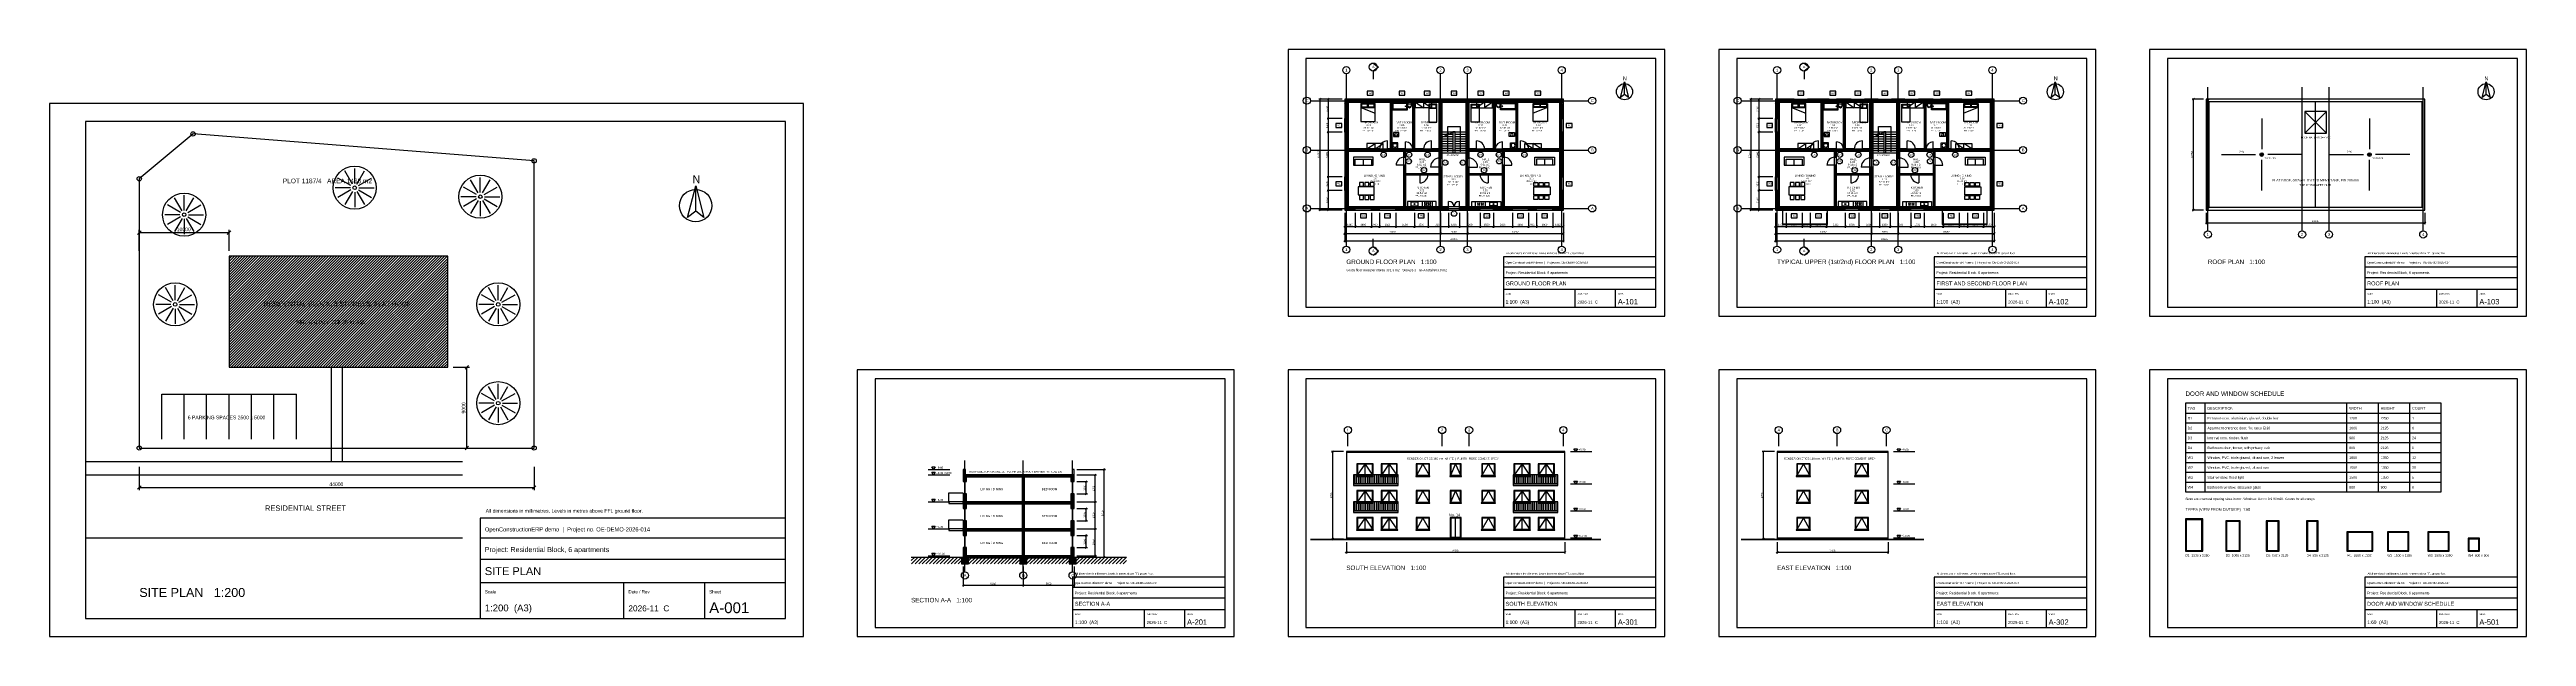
# Model space of a CAD drawing. Header units: millimetres. Extents: x -90000 to 186000, y 0 to 65400.
import ezdxf

# ---------------------------------------------------------------- set-up
doc = ezdxf.new("R2010")
doc.units = ezdxf.units.MM
for name, color, linetype in [('A-ANNO-SYMB', 1, 'Continuous'), ('A-ANNO-TEXT', 7, 'Continuous'), ('A-ANNO-TTLB', 7, 'Continuous'), ('A-AREA', 9, 'Continuous'), ('A-AREA-GROS', 9, 'Continuous'), ('A-BALC', 7, 'Continuous'), ('A-DIMS', 2, 'Continuous'), ('A-DOOR', 3, 'Continuous'), ('A-ELEV', 7, 'Continuous'), ('A-ELEV-GLAZ', 4, 'Continuous'), ('A-FURN', 8, 'Continuous'), ('A-GLAZ', 4, 'Continuous'), ('A-GRID', 1, 'Continuous'), ('A-ROOF', 7, 'Continuous'), ('A-SECT', 7, 'Continuous'), ('A-SECT-PATT', 8, 'Continuous'), ('A-STRS', 2, 'Continuous'), ('A-WALL', 7, 'Continuous'), ('A-WALL-PART', 7, 'Continuous'), ('A-WALL-PATT', 8, 'Continuous'), ('C-BLDG', 7, 'Continuous'), ('C-PKNG', 8, 'Continuous'), ('C-PROP', 1, 'Continuous'), ('C-ROAD', 8, 'Continuous')]:
    doc.layers.add(name, color=color, linetype=linetype)
doc.styles.add('OE_ARCH', font='arial.ttf')

msp = doc.modelspace()

# ---------------------------------------------------------------- linework, layer by layer
at = {"layer": 'A-ANNO-SYMB'}
for p, q in [((57500, 63000), (57500, 62100)), ((105500, 63000), (105500, 62100)), ((57500, 43400), (57500, 44300)), ((105500, 43400), (105500, 44300)), ((79465, 20600), (81865, 20600)), ((115465, 20600), (117865, 20600)), ((7900, 18600), (10300, 18600)), ((7900, 18000), (10300, 18000)), ((79465, 17000), (81865, 17000)), ((115465, 17000), (117865, 17000)), ((7900, 15000), (10300, 15000)), ((79465, 14000), (81865, 14000)), ((115465, 14000), (117865, 14000)), ((7900, 12000), (10300, 12000)), ((7900, 9000), (10300, 9000)), ((79465, 11000), (81865, 11000)), ((115465, 11000), (117865, 11000))]:
    msp.add_line(p, q, dxfattribs=at)
for points in [[(57500, 63900), (58100, 63450), (57500, 63000)], [(105500, 63900), (106100, 63450), (105500, 63000)], [(57500, 42500), (58100, 42950), (57500, 43400)], [(105500, 42500), (106100, 42950), (105500, 43400)], [(79865, 20900), (80265, 20900), (80065, 20600), (79865, 20900)], [(115865, 20900), (116265, 20900), (116065, 20600), (115865, 20900)], [(8300, 18900), (8700, 18900), (8500, 18600), (8300, 18900)], [(8300, 18300), (8700, 18300), (8500, 18000), (8300, 18300)], [(79865, 17300), (80265, 17300), (80065, 17000), (79865, 17300)], [(115865, 17300), (116265, 17300), (116065, 17000), (115865, 17300)], [(8300, 15300), (8700, 15300), (8500, 15000), (8300, 15300)], [(79865, 14300), (80265, 14300), (80065, 14000), (79865, 14300)], [(115865, 14300), (116265, 14300), (116065, 14000), (115865, 14300)], [(8300, 12300), (8700, 12300), (8500, 12000), (8300, 12300)], [(79865, 11300), (80265, 11300), (80065, 11000), (79865, 11300)], [(115865, 11300), (116265, 11300), (116065, 11000), (115865, 11300)], [(8300, 9300), (8700, 9300), (8500, 9000), (8300, 9300)]]:
    msp.add_lwpolyline(points, dxfattribs=at)
for points in [[(56820, 60312.5), (57480, 60312.5), (57480, 60752.5), (56820, 60752.5)], [(60370, 60312.5), (61030, 60312.5), (61030, 60752.5), (60370, 60752.5)], [(63170, 60312.5), (63830, 60312.5), (63830, 60752.5), (63170, 60752.5)], [(66170, 60312.5), (66830, 60312.5), (66830, 60752.5), (66170, 60752.5)], [(69170, 60312.5), (69830, 60312.5), (69830, 60752.5), (69170, 60752.5)], [(71970, 60312.5), (72630, 60312.5), (72630, 60752.5), (71970, 60752.5)], [(75520, 60312.5), (76180, 60312.5), (76180, 60752.5), (75520, 60752.5)], [(104820, 60312.5), (105480, 60312.5), (105480, 60752.5), (104820, 60752.5)], [(108370, 60312.5), (109030, 60312.5), (109030, 60752.5), (108370, 60752.5)], [(111170, 60312.5), (111830, 60312.5), (111830, 60752.5), (111170, 60752.5)], [(114170, 60312.5), (114830, 60312.5), (114830, 60752.5), (114170, 60752.5)], [(117170, 60312.5), (117830, 60312.5), (117830, 60752.5), (117170, 60752.5)], [(119970, 60312.5), (120630, 60312.5), (120630, 60752.5), (119970, 60752.5)], [(123520, 60312.5), (124180, 60312.5), (124180, 60752.5), (123520, 60752.5)], [(53337.5, 56730), (53997.5, 56730), (53997.5, 57170), (53337.5, 57170)], [(79002.5, 56730), (79662.5, 56730), (79662.5, 57170), (79002.5, 57170)], [(101337.5, 56730), (101997.5, 56730), (101997.5, 57170), (101337.5, 57170)], [(127002.5, 56730), (127662.5, 56730), (127662.5, 57170), (127002.5, 57170)], [(53337.5, 50230), (53997.5, 50230), (53997.5, 50670), (53337.5, 50670)], [(79002.5, 50230), (79662.5, 50230), (79662.5, 50670), (79002.5, 50670)], [(101337.5, 50230), (101997.5, 50230), (101997.5, 50670), (101337.5, 50670)], [(127002.5, 50230), (127662.5, 50230), (127662.5, 50670), (127002.5, 50670)], [(56070, 46647.5), (56730, 46647.5), (56730, 47087.5), (56070, 47087.5)], [(58770, 46647.5), (59430, 46647.5), (59430, 47087.5), (58770, 47087.5)], [(62520, 46647.5), (63180, 46647.5), (63180, 47087.5), (62520, 47087.5)], [(69820, 46647.5), (70480, 46647.5), (70480, 47087.5), (69820, 47087.5)], [(73570, 46647.5), (74230, 46647.5), (74230, 47087.5), (73570, 47087.5)], [(76270, 46647.5), (76930, 46647.5), (76930, 47087.5), (76270, 47087.5)], [(104070, 46647.5), (104730, 46647.5), (104730, 47087.5), (104070, 47087.5)], [(106770, 46647.5), (107430, 46647.5), (107430, 47087.5), (106770, 47087.5)], [(110520, 46647.5), (111180, 46647.5), (111180, 47087.5), (110520, 47087.5)], [(114170, 46647.5), (114830, 46647.5), (114830, 47087.5), (114170, 47087.5)], [(117820, 46647.5), (118480, 46647.5), (118480, 47087.5), (117820, 47087.5)], [(121570, 46647.5), (122230, 46647.5), (122230, 47087.5), (121570, 47087.5)], [(124270, 46647.5), (124930, 46647.5), (124930, 47087.5), (124270, 47087.5)]]:
    msp.add_lwpolyline(points, close=True, dxfattribs=at)
for centre, radius in [((57500, 63450), 450), ((105500, 63450), 450), ((58650, 53680), 300), ((61457.5, 52950), 300), ((61500, 53680), 300), ((63550, 53680), 300), ((65520, 52800), 300), ((67480, 52800), 300), ((69450, 53680), 300), ((71500, 53680), 300), ((71542.5, 52950), 300), ((74350, 53680), 300), ((106650, 53680), 300), ((109457.5, 52950), 300), ((109500, 53680), 300), ((111550, 53680), 300), ((113520, 52800), 300), ((115480, 52800), 300), ((117450, 53680), 300), ((119500, 53680), 300), ((119542.5, 52950), 300), ((122350, 53680), 300), ((63150, 51957.5), 300), ((69850, 51957.5), 300), ((111150, 51957.5), 300), ((117850, 51957.5), 300), ((66500, 47117.5), 300), ((57500, 42950), 450), ((105500, 42950), 450)]:
    msp.add_circle(centre, radius, dxfattribs=at)
at = {"layer": 'A-ANNO-TTLB'}
for p, q in [((72000, 41200), (89000, 41200)), ((72000, 40000), (89000, 40000)), ((72000, 38700), (89000, 38700)), ((80000, 36700), (80000, 38700)), ((84500, 36700), (84500, 38700)), ((120000, 41200), (137000, 41200)), ((120000, 40000), (137000, 40000)), ((120000, 38700), (137000, 38700)), ((128000, 36700), (128000, 38700)), ((132500, 36700), (132500, 38700)), ((168000, 41200), (185000, 41200)), ((168000, 40000), (185000, 40000)), ((168000, 38700), (185000, 38700)), ((176000, 36700), (176000, 38700)), ((180500, 36700), (180500, 38700)), ((148000, 24900), (176500, 24900)), ((150200, 16100), (150200, 26000)), ((166000, 16100), (166000, 26000)), ((169500, 16100), (169500, 26000)), ((173000, 16100), (173000, 26000)), ((148000, 23800), (176500, 23800)), ((148000, 22700), (176500, 22700)), ((148000, 21600), (176500, 21600)), ((148000, 20500), (176500, 20500)), ((148000, 19400), (176500, 19400)), ((148000, 18300), (176500, 18300)), ((148000, 17200), (176500, 17200)), ((-42000, 11000), (-8000, 11000)), ((-42000, 8600), (-8000, 8600)), ((-42000, 6000), (-8000, 6000)), ((-26000, 2000), (-26000, 6000)), ((-17000, 2000), (-17000, 6000)), ((24000, 5500), (41000, 5500)), ((24000, 4300), (41000, 4300)), ((24000, 3000), (41000, 3000)), ((32000, 1000), (32000, 3000)), ((36500, 1000), (36500, 3000)), ((72000, 5500), (89000, 5500)), ((72000, 4300), (89000, 4300)), ((72000, 3000), (89000, 3000)), ((80000, 1000), (80000, 3000)), ((84500, 1000), (84500, 3000)), ((120000, 5500), (137000, 5500)), ((120000, 4300), (137000, 4300)), ((120000, 3000), (137000, 3000)), ((128000, 1000), (128000, 3000)), ((132500, 1000), (132500, 3000)), ((168000, 5500), (185000, 5500)), ((168000, 4300), (185000, 4300)), ((168000, 3000), (185000, 3000)), ((176000, 1000), (176000, 3000)), ((180500, 1000), (180500, 3000))]:
    msp.add_line(p, q, dxfattribs=at)
for points in [[(48000, 35700), (90000, 35700), (90000, 65400), (48000, 65400), (48000, 35700)], [(50000, 36700), (89000, 36700), (89000, 64400), (50000, 64400), (50000, 36700)], [(96000, 35700), (138000, 35700), (138000, 65400), (96000, 65400), (96000, 35700)], [(98000, 36700), (137000, 36700), (137000, 64400), (98000, 64400), (98000, 36700)], [(144000, 35700), (186000, 35700), (186000, 65400), (144000, 65400), (144000, 35700)], [(146000, 36700), (185000, 36700), (185000, 64400), (146000, 64400), (146000, 36700)], [(-90000, 0), (-6000, 0), (-6000, 59400), (-90000, 59400), (-90000, 0)], [(-86000, 2000), (-8000, 2000), (-8000, 57400), (-86000, 57400), (-86000, 2000)], [(72000, 36700), (89000, 36700), (89000, 42300), (72000, 42300), (72000, 36700)], [(120000, 36700), (137000, 36700), (137000, 42300), (120000, 42300), (120000, 36700)], [(168000, 36700), (185000, 36700), (185000, 42300), (168000, 42300), (168000, 36700)], [(0, 0), (42000, 0), (42000, 29700), (0, 29700), (0, 0)], [(2000, 1000), (41000, 1000), (41000, 28700), (2000, 28700), (2000, 1000)], [(48000, 0), (90000, 0), (90000, 29700), (48000, 29700), (48000, 0)], [(50000, 1000), (89000, 1000), (89000, 28700), (50000, 28700), (50000, 1000)], [(96000, 0), (138000, 0), (138000, 29700), (96000, 29700), (96000, 0)], [(98000, 1000), (137000, 1000), (137000, 28700), (98000, 28700), (98000, 1000)], [(144000, 0), (186000, 0), (186000, 29700), (144000, 29700), (144000, 0)], [(146000, 1000), (185000, 1000), (185000, 28700), (146000, 28700), (146000, 1000)], [(148000, 16100), (176500, 16100), (176500, 26000), (148000, 26000), (148000, 16100)], [(-42000, 2000), (-8000, 2000), (-8000, 13200), (-42000, 13200), (-42000, 2000)], [(24000, 1000), (41000, 1000), (41000, 6600), (24000, 6600), (24000, 1000)], [(72000, 1000), (89000, 1000), (89000, 6600), (72000, 6600), (72000, 1000)], [(120000, 1000), (137000, 1000), (137000, 6600), (120000, 6600), (120000, 1000)], [(168000, 1000), (185000, 1000), (185000, 6600), (168000, 6600), (168000, 1000)]]:
    msp.add_lwpolyline(points, dxfattribs=at)
at = {"layer": 'A-AREA'}
for points in [[(54712.5, 54350), (59412.5, 54350), (59412.5, 59487.5), (54712.5, 59487.5)], [(59587.5, 54350), (61912.5, 54350), (61912.5, 59487.5), (59587.5, 59487.5)], [(62087.5, 54350), (64850, 54350), (64850, 59487.5), (62087.5, 59487.5)], [(65150, 47912.5), (67850, 47912.5), (67850, 59487.5), (65150, 59487.5)], [(68150, 54350), (70912.5, 54350), (70912.5, 59487.5), (68150, 59487.5)], [(71087.5, 54350), (73412.5, 54350), (73412.5, 59487.5), (71087.5, 59487.5)], [(73587.5, 54350), (78287.5, 54350), (78287.5, 59487.5), (73587.5, 59487.5)], [(102712.5, 54350), (107412.5, 54350), (107412.5, 59487.5), (102712.5, 59487.5)], [(107587.5, 54350), (109912.5, 54350), (109912.5, 59487.5), (107587.5, 59487.5)], [(110087.5, 54350), (112850, 54350), (112850, 59487.5), (110087.5, 59487.5)], [(113150, 47912.5), (115850, 47912.5), (115850, 59487.5), (113150, 59487.5)], [(116150, 54350), (118912.5, 54350), (118912.5, 59487.5), (116150, 59487.5)], [(119087.5, 54350), (121412.5, 54350), (121412.5, 59487.5), (119087.5, 59487.5)], [(121587.5, 54350), (126287.5, 54350), (126287.5, 59487.5), (121587.5, 59487.5)], [(54712.5, 47912.5), (60912.5, 47912.5), (60912.5, 54050), (54712.5, 54050)], [(61087.5, 51587.5), (64850, 51587.5), (64850, 54050), (61087.5, 54050)], [(68150, 51587.5), (71912.5, 51587.5), (71912.5, 54050), (68150, 54050)], [(72087.5, 47912.5), (78287.5, 47912.5), (78287.5, 54050), (72087.5, 54050)], [(102712.5, 47912.5), (108912.5, 47912.5), (108912.5, 54050), (102712.5, 54050)], [(109087.5, 51587.5), (112850, 51587.5), (112850, 54050), (109087.5, 54050)], [(116150, 51587.5), (119912.5, 51587.5), (119912.5, 54050), (116150, 54050)], [(120087.5, 47912.5), (126287.5, 47912.5), (126287.5, 54050), (120087.5, 54050)], [(61087.5, 47912.5), (64850, 47912.5), (64850, 51412.5), (61087.5, 51412.5)], [(68150, 47912.5), (71912.5, 47912.5), (71912.5, 51412.5), (68150, 51412.5)], [(109087.5, 47912.5), (112850, 47912.5), (112850, 51412.5), (109087.5, 51412.5)], [(116150, 47912.5), (119912.5, 47912.5), (119912.5, 51412.5), (116150, 51412.5)]]:
    msp.add_lwpolyline(points, close=True, dxfattribs=at)
at = {"layer": 'A-AREA-GROS'}
msp.add_lwpolyline([(54317.5, 47517.5), (78682.5, 47517.5), (78682.5, 59882.5), (54317.5, 59882.5)], close=True, dxfattribs=at)
at = {"layer": 'A-BALC'}
for p, q in [((103150, 45967.5), (108050, 45967.5)), ((120950, 45967.5), (125850, 45967.5)), ((55482.5, 17000), (55482.5, 18000)), ((55682.5, 17000), (55682.5, 18000)), ((55882.5, 17000), (55882.5, 18000)), ((56082.5, 17000), (56082.5, 18000)), ((56282.5, 17000), (56282.5, 18000)), ((56482.5, 17000), (56482.5, 18000)), ((56682.5, 17000), (56682.5, 18000)), ((56882.5, 17000), (56882.5, 18000)), ((57082.5, 17000), (57082.5, 18000)), ((57282.5, 17000), (57282.5, 18000)), ((57482.5, 17000), (57482.5, 18000)), ((57682.5, 17000), (57682.5, 18000)), ((57882.5, 17000), (57882.5, 18000)), ((58082.5, 17000), (58082.5, 18000)), ((58282.5, 17000), (58282.5, 18000)), ((58482.5, 17000), (58482.5, 18000)), ((58682.5, 17000), (58682.5, 18000)), ((58882.5, 17000), (58882.5, 18000)), ((59082.5, 17000), (59082.5, 18000)), ((59282.5, 17000), (59282.5, 18000)), ((59482.5, 17000), (59482.5, 18000)), ((59682.5, 17000), (59682.5, 18000)), ((59882.5, 17000), (59882.5, 18000)), ((60082.5, 17000), (60082.5, 18000)), ((73282.5, 17000), (73282.5, 18000)), ((73482.5, 17000), (73482.5, 18000)), ((73682.5, 17000), (73682.5, 18000)), ((73882.5, 17000), (73882.5, 18000)), ((74082.5, 17000), (74082.5, 18000)), ((74282.5, 17000), (74282.5, 18000)), ((74482.5, 17000), (74482.5, 18000)), ((74682.5, 17000), (74682.5, 18000)), ((74882.5, 17000), (74882.5, 18000)), ((75082.5, 17000), (75082.5, 18000)), ((75282.5, 17000), (75282.5, 18000)), ((75482.5, 17000), (75482.5, 18000)), ((75682.5, 17000), (75682.5, 18000)), ((75882.5, 17000), (75882.5, 18000)), ((76082.5, 17000), (76082.5, 18000)), ((76282.5, 17000), (76282.5, 18000)), ((76482.5, 17000), (76482.5, 18000)), ((76682.5, 17000), (76682.5, 18000)), ((76882.5, 17000), (76882.5, 18000)), ((77082.5, 17000), (77082.5, 18000)), ((77282.5, 17000), (77282.5, 18000)), ((77482.5, 17000), (77482.5, 18000)), ((77682.5, 17000), (77682.5, 18000)), ((77882.5, 17000), (77882.5, 18000)), ((10217.5, 15000), (10217.5, 16000)), ((10217.5, 16000), (11817.5, 16000)), ((55482.5, 14000), (55482.5, 15000)), ((55682.5, 14000), (55682.5, 15000)), ((55882.5, 14000), (55882.5, 15000)), ((56082.5, 14000), (56082.5, 15000)), ((56282.5, 14000), (56282.5, 15000)), ((56482.5, 14000), (56482.5, 15000)), ((56682.5, 14000), (56682.5, 15000)), ((56882.5, 14000), (56882.5, 15000)), ((57082.5, 14000), (57082.5, 15000)), ((57282.5, 14000), (57282.5, 15000)), ((57482.5, 14000), (57482.5, 15000)), ((57682.5, 14000), (57682.5, 15000)), ((57882.5, 14000), (57882.5, 15000)), ((58082.5, 14000), (58082.5, 15000)), ((58282.5, 14000), (58282.5, 15000)), ((58482.5, 14000), (58482.5, 15000)), ((58682.5, 14000), (58682.5, 15000)), ((58882.5, 14000), (58882.5, 15000)), ((59082.5, 14000), (59082.5, 15000)), ((59282.5, 14000), (59282.5, 15000)), ((59482.5, 14000), (59482.5, 15000)), ((59682.5, 14000), (59682.5, 15000)), ((59882.5, 14000), (59882.5, 15000)), ((60082.5, 14000), (60082.5, 15000)), ((73282.5, 14000), (73282.5, 15000)), ((73482.5, 14000), (73482.5, 15000)), ((73682.5, 14000), (73682.5, 15000)), ((73882.5, 14000), (73882.5, 15000)), ((74082.5, 14000), (74082.5, 15000)), ((74282.5, 14000), (74282.5, 15000)), ((74482.5, 14000), (74482.5, 15000)), ((74682.5, 14000), (74682.5, 15000)), ((74882.5, 14000), (74882.5, 15000)), ((75082.5, 14000), (75082.5, 15000)), ((75282.5, 14000), (75282.5, 15000)), ((75482.5, 14000), (75482.5, 15000)), ((75682.5, 14000), (75682.5, 15000)), ((75882.5, 14000), (75882.5, 15000)), ((76082.5, 14000), (76082.5, 15000)), ((76282.5, 14000), (76282.5, 15000)), ((76482.5, 14000), (76482.5, 15000)), ((76682.5, 14000), (76682.5, 15000)), ((76882.5, 14000), (76882.5, 15000)), ((77082.5, 14000), (77082.5, 15000)), ((77282.5, 14000), (77282.5, 15000)), ((77482.5, 14000), (77482.5, 15000)), ((77682.5, 14000), (77682.5, 15000)), ((77882.5, 14000), (77882.5, 15000)), ((10217.5, 12000), (10217.5, 13000)), ((10217.5, 13000), (11817.5, 13000))]:
    msp.add_line(p, q, dxfattribs=at)
for points in [[(103100, 45917.5), (108100, 45917.5), (108100, 47517.5), (103100, 47517.5), (103100, 45917.5)], [(120900, 45917.5), (125900, 45917.5), (125900, 47517.5), (120900, 47517.5), (120900, 45917.5)]]:
    msp.add_lwpolyline(points, dxfattribs=at)
for points in [[(55282.5, 17000), (60282.5, 17000), (60282.5, 18000), (55282.5, 18000)], [(55282.5, 16820), (60282.5, 16820), (60282.5, 17000), (55282.5, 17000)], [(73082.5, 17000), (78082.5, 17000), (78082.5, 18000), (73082.5, 18000)], [(73082.5, 16820), (78082.5, 16820), (78082.5, 17000), (73082.5, 17000)], [(10217.5, 14820), (11817.5, 14820), (11817.5, 15000), (10217.5, 15000)], [(55282.5, 14000), (60282.5, 14000), (60282.5, 15000), (55282.5, 15000)], [(55282.5, 13820), (60282.5, 13820), (60282.5, 14000), (55282.5, 14000)], [(73082.5, 14000), (78082.5, 14000), (78082.5, 15000), (73082.5, 15000)], [(73082.5, 13820), (78082.5, 13820), (78082.5, 14000), (73082.5, 14000)], [(10217.5, 11820), (11817.5, 11820), (11817.5, 12000), (10217.5, 12000)]]:
    msp.add_lwpolyline(points, close=True, dxfattribs=at)
at = {"layer": 'A-DIMS'}
for p, q in [((54017.5, 59882.5), (51450, 59882.5)), ((51500, 59782.5), (51700, 59982.5)), ((51600, 47517.5), (51600, 59882.5)), ((54017.5, 59882.5), (52350, 59882.5)), ((52400, 59782.5), (52600, 59982.5)), ((52500, 57700), (52500, 59882.5)), ((102017.5, 59882.5), (99450, 59882.5)), ((99500, 59782.5), (99700, 59982.5)), ((99600, 47517.5), (99600, 59882.5)), ((102017.5, 59882.5), (100350, 59882.5)), ((100400, 59782.5), (100600, 59982.5)), ((100500, 57700), (100500, 59882.5)), ((150017.5, 59882.5), (148750, 59882.5)), ((148800, 59782.5), (149000, 59982.5)), ((148900, 47517.5), (148900, 59882.5)), ((54017.5, 57700), (52350, 57700)), ((54017.5, 57700), (52350, 57700)), ((54017.5, 56200), (52350, 56200)), ((54017.5, 56200), (52350, 56200)), ((52400, 57600), (52600, 57800)), ((52400, 57600), (52600, 57800)), ((52400, 56100), (52600, 56300)), ((52400, 56100), (52600, 56300)), ((52500, 56200), (52500, 57700)), ((52500, 51200), (52500, 56200)), ((102017.5, 57700), (100350, 57700)), ((102017.5, 57700), (100350, 57700)), ((102017.5, 56200), (100350, 56200)), ((102017.5, 56200), (100350, 56200)), ((100400, 57600), (100600, 57800)), ((100400, 57600), (100600, 57800)), ((100400, 56100), (100600, 56300)), ((100400, 56100), (100600, 56300)), ((100500, 56200), (100500, 57700)), ((100500, 51200), (100500, 56200)), ((54017.5, 51200), (52350, 51200)), ((54017.5, 51200), (52350, 51200)), ((54017.5, 49700), (52350, 49700)), ((54017.5, 49700), (52350, 49700)), ((52400, 51100), (52600, 51300)), ((52400, 51100), (52600, 51300)), ((52400, 49600), (52600, 49800)), ((52400, 49600), (52600, 49800)), ((52500, 49700), (52500, 51200)), ((52500, 47517.5), (52500, 49700)), ((102017.5, 51200), (100350, 51200)), ((102017.5, 51200), (100350, 51200)), ((102017.5, 49700), (100350, 49700)), ((102017.5, 49700), (100350, 49700)), ((100400, 51100), (100600, 51300)), ((100400, 51100), (100600, 51300)), ((100400, 49600), (100600, 49800)), ((100400, 49600), (100600, 49800)), ((100500, 49700), (100500, 51200)), ((100500, 47517.5), (100500, 49700)), ((54017.5, 47517.5), (51450, 47517.5)), ((51500, 47417.5), (51700, 47617.5)), ((54017.5, 47517.5), (52350, 47517.5)), ((52400, 47417.5), (52600, 47617.5)), ((54317.5, 47217.5), (54317.5, 45550)), ((54317.5, 47217.5), (54317.5, 44750)), ((54317.5, 47217.5), (54317.5, 43950)), ((55500, 47217.5), (55500, 45550)), ((55500, 47217.5), (55500, 45550)), ((57300, 47217.5), (57300, 45550)), ((57300, 47217.5), (57300, 45550)), ((58200, 47217.5), (58200, 45550)), ((58200, 47217.5), (58200, 45550)), ((60000, 47217.5), (60000, 45550)), ((60000, 47217.5), (60000, 45550)), ((62100, 47217.5), (62100, 45550)), ((62100, 47217.5), (62100, 45550)), ((63600, 47217.5), (63600, 45550)), ((63600, 47217.5), (63600, 45550)), ((65000, 47217.5), (65000, 44750)), ((65000, 47217.5), (65000, 44750)), ((65900, 47217.5), (65900, 45550)), ((65900, 47217.5), (65900, 45550)), ((67100, 47217.5), (67100, 45550)), ((67100, 47217.5), (67100, 45550)), ((68000, 47217.5), (68000, 44750)), ((68000, 47217.5), (68000, 44750)), ((69400, 47217.5), (69400, 45550)), ((69400, 47217.5), (69400, 45550)), ((70900, 47217.5), (70900, 45550)), ((70900, 47217.5), (70900, 45550)), ((73000, 47217.5), (73000, 45550)), ((73000, 47217.5), (73000, 45550)), ((74800, 47217.5), (74800, 45550)), ((74800, 47217.5), (74800, 45550)), ((75700, 47217.5), (75700, 45550)), ((75700, 47217.5), (75700, 45550)), ((77500, 47217.5), (77500, 45550)), ((77500, 47217.5), (77500, 45550)), ((78682.5, 47217.5), (78682.5, 45550)), ((78682.5, 47217.5), (78682.5, 44750)), ((78682.5, 47217.5), (78682.5, 43950)), ((102017.5, 47517.5), (99450, 47517.5)), ((99500, 47417.5), (99700, 47617.5)), ((102017.5, 47517.5), (100350, 47517.5)), ((100400, 47417.5), (100600, 47617.5)), ((102317.5, 47217.5), (102317.5, 45550)), ((102317.5, 47217.5), (102317.5, 44750)), ((102317.5, 47217.5), (102317.5, 43950)), ((103500, 47217.5), (103500, 45550)), ((103500, 47217.5), (103500, 45550)), ((105300, 47217.5), (105300, 45550)), ((105300, 47217.5), (105300, 45550)), ((106200, 47217.5), (106200, 45550)), ((106200, 47217.5), (106200, 45550)), ((108000, 47217.5), (108000, 45550)), ((108000, 47217.5), (108000, 45550)), ((110100, 47217.5), (110100, 45550)), ((110100, 47217.5), (110100, 45550)), ((111600, 47217.5), (111600, 45550)), ((111600, 47217.5), (111600, 45550)), ((113000, 47217.5), (113000, 44750)), ((113000, 47217.5), (113000, 44750)), ((113900, 47217.5), (113900, 45550)), ((113900, 47217.5), (113900, 45550)), ((115100, 47217.5), (115100, 45550)), ((115100, 47217.5), (115100, 45550)), ((116000, 47217.5), (116000, 44750)), ((116000, 47217.5), (116000, 44750)), ((117400, 47217.5), (117400, 45550)), ((117400, 47217.5), (117400, 45550)), ((118900, 47217.5), (118900, 45550)), ((118900, 47217.5), (118900, 45550)), ((121000, 47217.5), (121000, 45550)), ((121000, 47217.5), (121000, 45550)), ((122800, 47217.5), (122800, 45550)), ((122800, 47217.5), (122800, 45550)), ((123700, 47217.5), (123700, 45550)), ((123700, 47217.5), (123700, 45550)), ((125500, 47217.5), (125500, 45550)), ((125500, 47217.5), (125500, 45550)), ((126682.5, 47217.5), (126682.5, 45550)), ((126682.5, 47217.5), (126682.5, 44750)), ((126682.5, 47217.5), (126682.5, 43950)), ((150017.5, 47517.5), (148750, 47517.5)), ((148800, 47417.5), (149000, 47617.5)), ((150317.5, 47217.5), (150317.5, 45950)), ((174682.5, 47217.5), (174682.5, 45950)), ((-80200, 44800), (-79800, 45200)), ((-80000, 42965), (-80000, 45300)), ((-80000, 45000), (-70000, 45000)), ((-70200, 44800), (-69800, 45200)), ((-70000, 42965), (-70000, 45300)), ((54217.5, 45600), (54417.5, 45800)), ((54217.5, 44800), (54417.5, 45000)), ((54217.5, 44000), (54417.5, 44200)), ((54317.5, 45700), (55500, 45700)), ((54317.5, 44900), (65000, 44900)), ((55400, 45600), (55600, 45800)), ((55400, 45600), (55600, 45800)), ((55500, 45700), (57300, 45700)), ((57200, 45600), (57400, 45800)), ((57200, 45600), (57400, 45800)), ((57300, 45700), (58200, 45700)), ((58100, 45600), (58300, 45800)), ((58100, 45600), (58300, 45800)), ((58200, 45700), (60000, 45700)), ((59900, 45600), (60100, 45800)), ((59900, 45600), (60100, 45800)), ((60000, 45700), (62100, 45700)), ((62000, 45600), (62200, 45800)), ((62000, 45600), (62200, 45800)), ((62100, 45700), (63600, 45700)), ((63500, 45600), (63700, 45800)), ((63500, 45600), (63700, 45800)), ((63600, 45700), (65900, 45700)), ((64900, 44800), (65100, 45000)), ((64900, 44800), (65100, 45000)), ((65000, 44900), (68000, 44900)), ((65800, 45600), (66000, 45800)), ((65800, 45600), (66000, 45800)), ((65900, 45700), (67100, 45700)), ((67000, 45600), (67200, 45800)), ((67000, 45600), (67200, 45800)), ((67100, 45700), (69400, 45700)), ((67900, 44800), (68100, 45000)), ((67900, 44800), (68100, 45000)), ((68000, 44900), (78682.5, 44900)), ((69300, 45600), (69500, 45800)), ((69300, 45600), (69500, 45800)), ((69400, 45700), (70900, 45700)), ((70800, 45600), (71000, 45800)), ((70800, 45600), (71000, 45800)), ((70900, 45700), (73000, 45700)), ((72900, 45600), (73100, 45800)), ((72900, 45600), (73100, 45800)), ((73000, 45700), (74800, 45700)), ((74700, 45600), (74900, 45800)), ((74700, 45600), (74900, 45800)), ((74800, 45700), (75700, 45700)), ((75600, 45600), (75800, 45800)), ((75600, 45600), (75800, 45800)), ((75700, 45700), (77500, 45700)), ((77400, 45600), (77600, 45800)), ((77400, 45600), (77600, 45800)), ((77500, 45700), (78682.5, 45700)), ((78582.5, 45600), (78782.5, 45800)), ((78582.5, 44800), (78782.5, 45000)), ((78582.5, 44000), (78782.5, 44200)), ((102217.5, 45600), (102417.5, 45800)), ((102217.5, 44800), (102417.5, 45000)), ((102217.5, 44000), (102417.5, 44200)), ((102317.5, 45700), (103500, 45700)), ((102317.5, 44900), (113000, 44900)), ((103400, 45600), (103600, 45800)), ((103400, 45600), (103600, 45800)), ((103500, 45700), (105300, 45700)), ((105200, 45600), (105400, 45800)), ((105200, 45600), (105400, 45800)), ((105300, 45700), (106200, 45700)), ((106100, 45600), (106300, 45800)), ((106100, 45600), (106300, 45800)), ((106200, 45700), (108000, 45700)), ((107900, 45600), (108100, 45800)), ((107900, 45600), (108100, 45800)), ((108000, 45700), (110100, 45700)), ((110000, 45600), (110200, 45800)), ((110000, 45600), (110200, 45800)), ((110100, 45700), (111600, 45700)), ((111500, 45600), (111700, 45800)), ((111500, 45600), (111700, 45800)), ((111600, 45700), (113900, 45700)), ((112900, 44800), (113100, 45000)), ((112900, 44800), (113100, 45000)), ((113000, 44900), (116000, 44900)), ((113800, 45600), (114000, 45800)), ((113800, 45600), (114000, 45800)), ((113900, 45700), (115100, 45700)), ((115000, 45600), (115200, 45800)), ((115000, 45600), (115200, 45800)), ((115100, 45700), (117400, 45700)), ((115900, 44800), (116100, 45000)), ((115900, 44800), (116100, 45000)), ((116000, 44900), (126682.5, 44900)), ((117300, 45600), (117500, 45800)), ((117300, 45600), (117500, 45800)), ((117400, 45700), (118900, 45700)), ((118800, 45600), (119000, 45800)), ((118800, 45600), (119000, 45800)), ((118900, 45700), (121000, 45700)), ((120900, 45600), (121100, 45800)), ((120900, 45600), (121100, 45800)), ((121000, 45700), (122800, 45700)), ((122700, 45600), (122900, 45800)), ((122700, 45600), (122900, 45800)), ((122800, 45700), (123700, 45700)), ((123600, 45600), (123800, 45800)), ((123600, 45600), (123800, 45800)), ((123700, 45700), (125500, 45700)), ((125400, 45600), (125600, 45800)), ((125400, 45600), (125600, 45800)), ((125500, 45700), (126682.5, 45700)), ((126582.5, 45600), (126782.5, 45800)), ((126582.5, 44800), (126782.5, 45000)), ((126582.5, 44000), (126782.5, 44200)), ((150217.5, 46000), (150417.5, 46200)), ((150317.5, 46100), (174682.5, 46100)), ((174582.5, 46000), (174782.5, 46200)), ((54317.5, 44100), (78682.5, 44100)), ((102317.5, 44100), (126682.5, 44100)), ((-45035, 30000), (-43200, 30000)), ((-43700, 29800), (-43300, 30200)), ((-43500, 21000), (-43500, 30000)), ((-45035, 21000), (-43200, 21000)), ((-43700, 20800), (-43300, 21200)), ((54200, 20600), (52850, 20600)), ((52900, 20500), (53100, 20700)), ((53000, 10850), (53000, 20600)), ((102200, 20600), (100850, 20600)), ((100900, 20500), (101100, 20700)), ((101000, 10850), (101000, 20600)), ((-80200, 16400), (-79800, 16800)), ((-80000, 18900), (-80000, 16300)), ((-80000, 16600), (-36000, 16600)), ((-36200, 16400), (-35800, 16800)), ((-36000, 18900), (-36000, 16300)), ((24482.5, 18600), (27650, 18600)), ((24482.5, 18000), (26650, 18000)), ((24482.5, 17250), (25650, 17250)), ((25400, 17150), (25600, 17350)), ((25500, 15900), (25500, 17250)), ((26400, 17900), (26600, 18100)), ((26500, 15000), (26500, 18000)), ((27400, 18500), (27600, 18700)), ((27500, 8850), (27500, 18600)), ((24482.5, 15900), (25650, 15900)), ((24482.5, 15000), (26650, 15000)), ((24482.5, 15000), (26650, 15000)), ((24482.5, 14250), (25650, 14250)), ((25400, 15800), (25600, 16000)), ((25400, 14150), (25600, 14350)), ((25500, 12900), (25500, 14250)), ((26400, 14900), (26600, 15100)), ((26400, 14900), (26600, 15100)), ((26500, 12000), (26500, 15000)), ((24482.5, 12900), (25650, 12900)), ((24482.5, 12000), (26650, 12000)), ((24482.5, 12000), (26650, 12000)), ((24482.5, 11250), (25650, 11250)), ((25400, 12800), (25600, 13000)), ((25400, 11150), (25600, 11350)), ((25500, 9900), (25500, 11250)), ((26400, 11900), (26600, 12100)), ((26400, 11900), (26600, 12100)), ((26500, 9000), (26500, 12000)), ((24482.5, 9900), (25650, 9900)), ((24482.5, 9000), (26650, 9000)), ((24482.5, 8850), (27650, 8850)), ((25400, 9800), (25600, 10000)), ((26400, 8900), (26600, 9100)), ((27400, 8750), (27600, 8950)), ((54200, 10850), (52850, 10850)), ((52900, 10750), (53100, 10950)), ((54400, 9300), (54600, 9500)), ((54500, 10500), (54500, 9250)), ((54500, 9400), (78865, 9400)), ((78765, 9300), (78965, 9500)), ((78865, 10500), (78865, 9250)), ((102200, 10850), (100850, 10850)), ((100900, 10750), (101100, 10950)), ((102400, 9300), (102600, 9500)), ((102500, 10500), (102500, 9250)), ((102500, 9400), (114865, 9400)), ((114765, 9300), (114965, 9500)), ((114865, 10500), (114865, 9250)), ((11717.5, 5600), (11917.5, 5800)), ((11817.5, 7800), (11817.5, 5550)), ((11817.5, 5700), (18500, 5700)), ((18400, 5600), (18600, 5800)), ((18400, 5600), (18600, 5800)), ((18500, 7800), (18500, 5550)), ((18500, 7800), (18500, 5550)), ((18500, 5700), (24182.5, 5700)), ((24082.5, 5600), (24282.5, 5800)), ((24182.5, 7800), (24182.5, 5550))]:
    msp.add_line(p, q, dxfattribs=at)
at = {"layer": 'A-DOOR'}
for p, q in [((59100, 54320), (59100, 55220)), ((64000, 54320), (64000, 55220)), ((69000, 54320), (69000, 55220)), ((73900, 54320), (73900, 55220)), ((107100, 54320), (107100, 55220)), ((112000, 54320), (112000, 55220)), ((117000, 54320), (117000, 55220)), ((121900, 54320), (121900, 55220)), ((58200, 54080), (58200, 54320)), ((59100, 54080), (59100, 54320)), ((60942.5, 52500), (60042.5, 52500)), ((60942.5, 53400), (61057.5, 53400)), ((60942.5, 52500), (61057.5, 52500)), ((61100, 54320), (61100, 55120)), ((61100, 54080), (61100, 54320)), ((61900, 54080), (61900, 54320)), ((63100, 54080), (63100, 54320)), ((64000, 54080), (64000, 54320)), ((64880, 53300), (65120, 53300)), ((67880, 53300), (68120, 53300)), ((69000, 54080), (69000, 54320)), ((69900, 54080), (69900, 54320)), ((71100, 54080), (71100, 54320)), ((71900, 54320), (71900, 55120)), ((71900, 54080), (71900, 54320)), ((71942.5, 53400), (72057.5, 53400)), ((71942.5, 52500), (72057.5, 52500)), ((72057.5, 52500), (72957.5, 52500)), ((73900, 54080), (73900, 54320)), ((74800, 54080), (74800, 54320)), ((106200, 54080), (106200, 54320)), ((107100, 54080), (107100, 54320)), ((108942.5, 52500), (108042.5, 52500)), ((108942.5, 53400), (109057.5, 53400)), ((108942.5, 52500), (109057.5, 52500)), ((109100, 54320), (109100, 55120)), ((109100, 54080), (109100, 54320)), ((109900, 54080), (109900, 54320)), ((111100, 54080), (111100, 54320)), ((112000, 54080), (112000, 54320)), ((112880, 53300), (113120, 53300)), ((115880, 53300), (116120, 53300)), ((117000, 54080), (117000, 54320)), ((117900, 54080), (117900, 54320)), ((119100, 54080), (119100, 54320)), ((119900, 54320), (119900, 55120)), ((119900, 54080), (119900, 54320)), ((119942.5, 53400), (120057.5, 53400)), ((119942.5, 52500), (120057.5, 52500)), ((120057.5, 52500), (120957.5, 52500)), ((121900, 54080), (121900, 54320)), ((122800, 54080), (122800, 54320)), ((62700, 51442.5), (62700, 51557.5)), ((62700, 51442.5), (62700, 50542.5)), ((63600, 51442.5), (63600, 51557.5)), ((64880, 52300), (63880, 52300)), ((64880, 52300), (65120, 52300)), ((67880, 52300), (68120, 52300)), ((68120, 52300), (69120, 52300)), ((69400, 51442.5), (69400, 51557.5)), ((70300, 51442.5), (70300, 51557.5)), ((70300, 51442.5), (70300, 50542.5)), ((110700, 51442.5), (110700, 51557.5)), ((110700, 51442.5), (110700, 50542.5)), ((111600, 51442.5), (111600, 51557.5)), ((112880, 52300), (111880, 52300)), ((112880, 52300), (113120, 52300)), ((115880, 52300), (116120, 52300)), ((116120, 52300), (117120, 52300)), ((117400, 51442.5), (117400, 51557.5)), ((118300, 51442.5), (118300, 51557.5)), ((118300, 51442.5), (118300, 50542.5)), ((65900, 47882.5), (65900, 48482.5)), ((65900, 47517.5), (65900, 47882.5)), ((67100, 47882.5), (67100, 48482.5)), ((67100, 47517.5), (67100, 47882.5))]:
    msp.add_line(p, q, dxfattribs=at)
for centre, radius, start, end in [((59100, 54320), 900, 90, 180), ((64000, 54320), 900, 90, 180), ((69000, 54320), 900, 0, 90), ((73900, 54320), 900, 0, 90), ((107100, 54320), 900, 90, 180), ((112000, 54320), 900, 90, 180), ((117000, 54320), 900, 0, 90), ((121900, 54320), 900, 0, 90), ((60942.5, 52500), 900, 90, 180), ((61100, 54320), 800, 0, 90), ((64880, 52300), 1000, 90, 180), ((68120, 52300), 1000, 0, 90), ((71900, 54320), 800, 90, 180), ((72057.5, 52500), 900, 0, 90), ((108942.5, 52500), 900, 90, 180), ((109100, 54320), 800, 0, 90), ((112880, 52300), 1000, 90, 180), ((116120, 52300), 1000, 0, 90), ((119900, 54320), 800, 90, 180), ((120057.5, 52500), 900, 0, 90), ((62700, 51442.5), 900, 270, 0), ((70300, 51442.5), 900, 180, 270), ((110700, 51442.5), 900, 270, 0), ((118300, 51442.5), 900, 180, 270), ((65900, 47882.5), 600, 0, 90), ((67100, 47882.5), 600, 90, 180)]:
    msp.add_arc(centre, radius, start, end, dxfattribs=at)
at = {"layer": 'A-ELEV'}
for p, q in [((54500, 20520), (78865, 20520)), ((102500, 20520), (114865, 20520)), ((50500, 10850), (82865, 10850)), ((50500, 10800), (82865, 10800)), ((54500, 11000), (78865, 11000)), ((98500, 10850), (118865, 10850)), ((98500, 10800), (118865, 10800)), ((102500, 11000), (114865, 11000))]:
    msp.add_line(p, q, dxfattribs=at)
for points in [[(54500, 10850), (78865, 10850), (78865, 20600), (54500, 20600)], [(102500, 10850), (114865, 10850), (114865, 20600), (102500, 20600)], [(55642.5, 17840), (57522.5, 17840), (57522.5, 17900), (55642.5, 17900)], [(55682.5, 17900), (57482.5, 17900), (57482.5, 19250), (55682.5, 19250)], [(58342.5, 17840), (60222.5, 17840), (60222.5, 17900), (58342.5, 17900)], [(58382.5, 17900), (60182.5, 17900), (60182.5, 19250), (58382.5, 19250)], [(62242.5, 17840), (63822.5, 17840), (63822.5, 17900), (62242.5, 17900)], [(62282.5, 17900), (63782.5, 17900), (63782.5, 19250), (62282.5, 19250)], [(66042.5, 17840), (67322.5, 17840), (67322.5, 17900), (66042.5, 17900)], [(66082.5, 17900), (67282.5, 17900), (67282.5, 19250), (66082.5, 19250)], [(69542.5, 17840), (71122.5, 17840), (71122.5, 17900), (69542.5, 17900)], [(69582.5, 17900), (71082.5, 17900), (71082.5, 19250), (69582.5, 19250)], [(73142.5, 17840), (75022.5, 17840), (75022.5, 17900), (73142.5, 17900)], [(73182.5, 17900), (74982.5, 17900), (74982.5, 19250), (73182.5, 19250)], [(75842.5, 17840), (77722.5, 17840), (77722.5, 17900), (75842.5, 17900)], [(75882.5, 17900), (77682.5, 17900), (77682.5, 19250), (75882.5, 19250)], [(104642.5, 17840), (106222.5, 17840), (106222.5, 17900), (104642.5, 17900)], [(104682.5, 17900), (106182.5, 17900), (106182.5, 19250), (104682.5, 19250)], [(111142.5, 17840), (112722.5, 17840), (112722.5, 17900), (111142.5, 17900)], [(111182.5, 17900), (112682.5, 17900), (112682.5, 19250), (111182.5, 19250)], [(55642.5, 14840), (57522.5, 14840), (57522.5, 14900), (55642.5, 14900)], [(55682.5, 14900), (57482.5, 14900), (57482.5, 16250), (55682.5, 16250)], [(58342.5, 14840), (60222.5, 14840), (60222.5, 14900), (58342.5, 14900)], [(58382.5, 14900), (60182.5, 14900), (60182.5, 16250), (58382.5, 16250)], [(62242.5, 14840), (63822.5, 14840), (63822.5, 14900), (62242.5, 14900)], [(62282.5, 14900), (63782.5, 14900), (63782.5, 16250), (62282.5, 16250)], [(66042.5, 14840), (67322.5, 14840), (67322.5, 14900), (66042.5, 14900)], [(66082.5, 14900), (67282.5, 14900), (67282.5, 16250), (66082.5, 16250)], [(69542.5, 14840), (71122.5, 14840), (71122.5, 14900), (69542.5, 14900)], [(69582.5, 14900), (71082.5, 14900), (71082.5, 16250), (69582.5, 16250)], [(73142.5, 14840), (75022.5, 14840), (75022.5, 14900), (73142.5, 14900)], [(73182.5, 14900), (74982.5, 14900), (74982.5, 16250), (73182.5, 16250)], [(75842.5, 14840), (77722.5, 14840), (77722.5, 14900), (75842.5, 14900)], [(75882.5, 14900), (77682.5, 14900), (77682.5, 16250), (75882.5, 16250)], [(104642.5, 14840), (106222.5, 14840), (106222.5, 14900), (104642.5, 14900)], [(104682.5, 14900), (106182.5, 14900), (106182.5, 16250), (104682.5, 16250)], [(111142.5, 14840), (112722.5, 14840), (112722.5, 14900), (111142.5, 14900)], [(111182.5, 14900), (112682.5, 14900), (112682.5, 16250), (111182.5, 16250)], [(55642.5, 11840), (57522.5, 11840), (57522.5, 11900), (55642.5, 11900)], [(55682.5, 11900), (57482.5, 11900), (57482.5, 13250), (55682.5, 13250)], [(58342.5, 11840), (60222.5, 11840), (60222.5, 11900), (58342.5, 11900)], [(58382.5, 11900), (60182.5, 11900), (60182.5, 13250), (58382.5, 13250)], [(62242.5, 11840), (63822.5, 11840), (63822.5, 11900), (62242.5, 11900)], [(62282.5, 11900), (63782.5, 11900), (63782.5, 13250), (62282.5, 13250)], [(66082.5, 11000), (67282.5, 11000), (67282.5, 13250), (66082.5, 13250)], [(69542.5, 11840), (71122.5, 11840), (71122.5, 11900), (69542.5, 11900)], [(69582.5, 11900), (71082.5, 11900), (71082.5, 13250), (69582.5, 13250)], [(73142.5, 11840), (75022.5, 11840), (75022.5, 11900), (73142.5, 11900)], [(73182.5, 11900), (74982.5, 11900), (74982.5, 13250), (73182.5, 13250)], [(75842.5, 11840), (77722.5, 11840), (77722.5, 11900), (75842.5, 11900)], [(75882.5, 11900), (77682.5, 11900), (77682.5, 13250), (75882.5, 13250)], [(104642.5, 11840), (106222.5, 11840), (106222.5, 11900), (104642.5, 11900)], [(104682.5, 11900), (106182.5, 11900), (106182.5, 13250), (104682.5, 13250)], [(111142.5, 11840), (112722.5, 11840), (112722.5, 11900), (111142.5, 11900)], [(111182.5, 11900), (112682.5, 11900), (112682.5, 13250), (111182.5, 13250)], [(148000, 9500), (149920, 9500), (149920, 13100), (148000, 13100)], [(152500, 9500), (154100, 9500), (154100, 12900), (152500, 12900)], [(157000, 9500), (158440, 9500), (158440, 12900), (157000, 12900)], [(161500, 9500), (162780, 9500), (162780, 12900), (161500, 12900)], [(166000, 9500), (168880, 9500), (168880, 11660), (166000, 11660)], [(170500, 9500), (172900, 9500), (172900, 11660), (170500, 11660)], [(175000, 9500), (177400, 9500), (177400, 11660), (175000, 11660)], [(179500, 9500), (180780, 9500), (180780, 10940), (179500, 10940)]]:
    msp.add_lwpolyline(points, close=True, dxfattribs=at)
at = {"layer": 'A-ELEV-GLAZ'}
for p, q in [((11980, 15900), (11980, 17250)), ((12020, 15900), (12020, 17250)), ((23980, 15900), (23980, 17250)), ((24020, 15900), (24020, 17250)), ((56582.5, 17960), (56582.5, 19190)), ((59282.5, 17960), (59282.5, 19190)), ((74082.5, 17960), (74082.5, 19190)), ((76782.5, 17960), (76782.5, 19190)), ((11980, 12900), (11980, 14250)), ((12020, 12900), (12020, 14250)), ((23980, 12900), (23980, 14250)), ((24020, 12900), (24020, 14250)), ((56582.5, 14960), (56582.5, 16190)), ((59282.5, 14960), (59282.5, 16190)), ((74082.5, 14960), (74082.5, 16190)), ((76782.5, 14960), (76782.5, 16190)), ((11980, 9900), (11980, 11250)), ((12020, 9900), (12020, 11250)), ((23980, 9900), (23980, 11250)), ((24020, 9900), (24020, 11250)), ((56582.5, 11960), (56582.5, 13190)), ((59282.5, 11960), (59282.5, 13190)), ((66682.5, 11060), (66682.5, 13190)), ((74082.5, 11960), (74082.5, 13190)), ((76782.5, 11960), (76782.5, 13190))]:
    msp.add_line(p, q, dxfattribs=at)
for points in [[(55742.5, 17960), (57422.5, 17960), (57422.5, 19190), (55742.5, 19190)], [(58442.5, 17960), (60122.5, 17960), (60122.5, 19190), (58442.5, 19190)], [(62342.5, 17960), (63722.5, 17960), (63722.5, 19190), (62342.5, 19190)], [(66142.5, 17960), (67222.5, 17960), (67222.5, 19190), (66142.5, 19190)], [(69642.5, 17960), (71022.5, 17960), (71022.5, 19190), (69642.5, 19190)], [(73242.5, 17960), (74922.5, 17960), (74922.5, 19190), (73242.5, 19190)], [(75942.5, 17960), (77622.5, 17960), (77622.5, 19190), (75942.5, 19190)], [(104742.5, 17960), (106122.5, 17960), (106122.5, 19190), (104742.5, 19190)], [(111242.5, 17960), (112622.5, 17960), (112622.5, 19190), (111242.5, 19190)], [(55742.5, 14960), (57422.5, 14960), (57422.5, 16190), (55742.5, 16190)], [(58442.5, 14960), (60122.5, 14960), (60122.5, 16190), (58442.5, 16190)], [(62342.5, 14960), (63722.5, 14960), (63722.5, 16190), (62342.5, 16190)], [(66142.5, 14960), (67222.5, 14960), (67222.5, 16190), (66142.5, 16190)], [(69642.5, 14960), (71022.5, 14960), (71022.5, 16190), (69642.5, 16190)], [(73242.5, 14960), (74922.5, 14960), (74922.5, 16190), (73242.5, 16190)], [(75942.5, 14960), (77622.5, 14960), (77622.5, 16190), (75942.5, 16190)], [(104742.5, 14960), (106122.5, 14960), (106122.5, 16190), (104742.5, 16190)], [(111242.5, 14960), (112622.5, 14960), (112622.5, 16190), (111242.5, 16190)], [(55742.5, 11960), (57422.5, 11960), (57422.5, 13190), (55742.5, 13190)], [(58442.5, 11960), (60122.5, 11960), (60122.5, 13190), (58442.5, 13190)], [(62342.5, 11960), (63722.5, 11960), (63722.5, 13190), (62342.5, 13190)], [(66142.5, 11060), (67222.5, 11060), (67222.5, 13190), (66142.5, 13190)], [(69642.5, 11960), (71022.5, 11960), (71022.5, 13190), (69642.5, 13190)], [(73242.5, 11960), (74922.5, 11960), (74922.5, 13190), (73242.5, 13190)], [(75942.5, 11960), (77622.5, 11960), (77622.5, 13190), (75942.5, 13190)], [(104742.5, 11960), (106122.5, 11960), (106122.5, 13190), (104742.5, 13190)], [(111242.5, 11960), (112622.5, 11960), (112622.5, 13190), (111242.5, 13190)], [(148090, 9590), (149830, 9590), (149830, 13010), (148090, 13010)], [(152590, 9590), (154010, 9590), (154010, 12810), (152590, 12810)], [(157090, 9590), (158350, 9590), (158350, 12810), (157090, 12810)], [(161590, 9590), (162690, 9590), (162690, 12810), (161590, 12810)], [(166090, 9590), (168790, 9590), (168790, 11570), (166090, 11570)], [(170590, 9590), (172810, 9590), (172810, 11570), (170590, 11570)], [(175090, 9590), (177310, 9590), (177310, 11570), (175090, 11570)], [(179590, 9590), (180690, 9590), (180690, 10850), (179590, 10850)]]:
    msp.add_lwpolyline(points, close=True, dxfattribs=at)
for points in [[(55742.5, 17960), (56582.5, 19190), (57422.5, 17960)], [(58442.5, 17960), (59282.5, 19190), (60122.5, 17960)], [(62342.5, 17960), (63032.5, 19190), (63722.5, 17960)], [(66142.5, 17960), (66682.5, 19190), (67222.5, 17960)], [(69642.5, 17960), (70332.5, 19190), (71022.5, 17960)], [(73242.5, 17960), (74082.5, 19190), (74922.5, 17960)], [(75942.5, 17960), (76782.5, 19190), (77622.5, 17960)], [(104742.5, 17960), (105432.5, 19190), (106122.5, 17960)], [(111242.5, 17960), (111932.5, 19190), (112622.5, 17960)], [(55742.5, 14960), (56582.5, 16190), (57422.5, 14960)], [(58442.5, 14960), (59282.5, 16190), (60122.5, 14960)], [(62342.5, 14960), (63032.5, 16190), (63722.5, 14960)], [(66142.5, 14960), (66682.5, 16190), (67222.5, 14960)], [(69642.5, 14960), (70332.5, 16190), (71022.5, 14960)], [(73242.5, 14960), (74082.5, 16190), (74922.5, 14960)], [(75942.5, 14960), (76782.5, 16190), (77622.5, 14960)], [(104742.5, 14960), (105432.5, 16190), (106122.5, 14960)], [(111242.5, 14960), (111932.5, 16190), (112622.5, 14960)], [(55742.5, 11960), (56582.5, 13190), (57422.5, 11960)], [(58442.5, 11960), (59282.5, 13190), (60122.5, 11960)], [(62342.5, 11960), (63032.5, 13190), (63722.5, 11960)], [(69642.5, 11960), (70332.5, 13190), (71022.5, 11960)], [(73242.5, 11960), (74082.5, 13190), (74922.5, 11960)], [(75942.5, 11960), (76782.5, 13190), (77622.5, 11960)], [(104742.5, 11960), (105432.5, 13190), (106122.5, 11960)], [(111242.5, 11960), (111932.5, 13190), (112622.5, 11960)]]:
    msp.add_lwpolyline(points, dxfattribs=at)
at = {"layer": 'A-FURN'}
for p, q in [((85500, 60400), (85500, 61800)), ((133500, 60400), (133500, 61800)), ((181500, 60400), (181500, 61800)), ((56100, 58950), (57700, 58300)), ((61350, 59117.5), (61350, 59337.5)), ((61750, 59117.5), (61750, 59337.5)), ((62200, 59517.5), (63100, 58917.5)), ((63100, 59517.5), (63100, 58917.5)), ((63100, 59517.5), (64000, 58917.5)), ((63700, 58850), (64600, 58850)), ((69300, 58850), (68400, 58850)), ((69900, 59517.5), (69000, 58917.5)), ((69900, 59517.5), (69900, 58917.5)), ((70800, 59517.5), (69900, 58917.5)), ((71250, 59117.5), (71250, 59337.5)), ((71650, 59117.5), (71650, 59337.5)), ((76900, 58950), (75300, 58300)), ((104100, 58950), (105700, 58300)), ((109350, 59117.5), (109350, 59337.5)), ((109750, 59117.5), (109750, 59337.5)), ((110200, 59517.5), (111100, 58917.5)), ((111100, 59517.5), (111100, 58917.5)), ((111100, 59517.5), (112000, 58917.5)), ((111700, 58850), (112600, 58850)), ((117300, 58850), (116400, 58850)), ((117900, 59517.5), (117000, 58917.5)), ((117900, 59517.5), (117900, 58917.5)), ((118800, 59517.5), (117900, 58917.5)), ((119250, 59117.5), (119250, 59337.5)), ((119650, 59117.5), (119650, 59337.5)), ((124900, 58950), (123300, 58300)), ((56400, 52500), (56400, 53200)), ((56800, 54320), (57700, 54920)), ((57700, 54320), (57700, 54920)), ((57700, 54320), (58600, 54920)), ((75300, 54320), (74400, 54920)), ((75300, 54320), (75300, 54920)), ((76200, 54320), (75300, 54920)), ((76600, 52500), (76600, 53200)), ((104400, 52500), (104400, 53200)), ((104800, 54320), (105700, 54920)), ((105700, 54320), (105700, 54920)), ((105700, 54320), (106600, 54920)), ((123300, 54320), (122400, 54920)), ((123300, 54320), (123300, 54920)), ((124200, 54320), (123300, 54920)), ((124600, 52500), (124600, 53200)), ((-56480, 50000), (-58160, 50000)), ((-56415.7, 50240), (-57870.6, 51080)), ((-56415.7, 49760), (-57870.6, 48920)), ((-56240, 50415.7), (-57080, 51870.6)), ((-56000, 50480), (-56000, 52160)), ((-55760, 50415.7), (-54920, 51870.6)), ((-55584.3, 50240), (-54129.4, 51080)), ((-55584.3, 49760), (-54129.4, 48920)), ((-55520, 50000), (-53840, 50000)), ((-42415.7, 49240), (-43870.6, 50080)), ((-42240, 49415.7), (-43080, 50870.6)), ((-42000, 49480), (-42000, 51160)), ((-41760, 49415.7), (-40920, 50870.6)), ((-41584.3, 49240), (-40129.4, 50080)), ((-18000, 47400), (-18000, 50200)), ((-75480, 47000), (-77160, 47000)), ((-75415.7, 47240), (-76870.6, 48080)), ((-75240, 47415.7), (-76080, 48870.6)), ((-75000, 47480), (-75000, 49160)), ((-74760, 47415.7), (-73920, 48870.6)), ((-74584.3, 47240), (-73129.4, 48080)), ((-74520, 47000), (-72840, 47000)), ((-56240, 49584.3), (-57080, 48129.4)), ((-56000, 49520), (-56000, 47840)), ((-55760, 49584.3), (-54920, 48129.4)), ((-42480, 49000), (-44160, 49000)), ((-42415.7, 48760), (-43870.6, 47920)), ((-42240, 48584.3), (-43080, 47129.4)), ((-42000, 48520), (-42000, 46840)), ((-41760, 48584.3), (-40920, 47129.4)), ((-41584.3, 48760), (-40129.4, 47920)), ((-41520, 49000), (-39840, 49000)), ((-75415.7, 46760), (-76870.6, 45920)), ((-75240, 46584.3), (-76080, 45129.4)), ((-75000, 46520), (-75000, 44840)), ((-74760, 46584.3), (-73920, 45129.4)), ((-74584.3, 46760), (-73129.4, 45920)), ((-76240, 37415.7), (-77080, 38870.6)), ((-76000, 37480), (-76000, 39160)), ((-75760, 37415.7), (-74920, 38870.6)), ((-40240, 37415.7), (-41080, 38870.6)), ((-40000, 37480), (-40000, 39160)), ((-39760, 37415.7), (-38920, 38870.6)), ((-76480, 37000), (-78160, 37000)), ((-76415.7, 37240), (-77870.6, 38080)), ((-76415.7, 36760), (-77870.6, 35920)), ((-76240, 36584.3), (-77080, 35129.4)), ((-76000, 36520), (-76000, 34840)), ((-75760, 36584.3), (-74920, 35129.4)), ((-75584.3, 37240), (-74129.4, 38080)), ((-75584.3, 36760), (-74129.4, 35920)), ((-75520, 37000), (-73840, 37000)), ((-40480, 37000), (-42160, 37000)), ((-40415.7, 37240), (-41870.6, 38080)), ((-40415.7, 36760), (-41870.6, 35920)), ((-40240, 36584.3), (-41080, 35129.4)), ((-40000, 36520), (-40000, 34840)), ((-39760, 36584.3), (-38920, 35129.4)), ((-39584.3, 37240), (-38129.4, 38080)), ((-39584.3, 36760), (-38129.4, 35920)), ((-39520, 37000), (-37840, 37000)), ((-40240, 26415.7), (-41080, 27870.6)), ((-40000, 26480), (-40000, 28160)), ((-39760, 26415.7), (-38920, 27870.6)), ((-40480, 26000), (-42160, 26000)), ((-40415.7, 26240), (-41870.6, 27080)), ((-40415.7, 25760), (-41870.6, 24920)), ((-40240, 25584.3), (-41080, 24129.4)), ((-40000, 25520), (-40000, 23840)), ((-39760, 25584.3), (-38920, 24129.4)), ((-39584.3, 26240), (-38129.4, 27080)), ((-39584.3, 25760), (-38129.4, 24920)), ((-39520, 26000), (-37840, 26000))]:
    msp.add_line(p, q, dxfattribs=at)
for points in [[(85500, 61800), (85950, 60050), (85500, 60400), (85050, 60050)], [(133500, 61800), (133950, 60050), (133500, 60400), (133050, 60050)], [(181500, 61800), (181950, 60050), (181500, 60400), (181050, 60050)], [(56100, 57400), (57700, 57400), (57700, 59400), (56100, 59400)], [(56200, 59020), (56850, 59020), (56850, 59330), (56200, 59330)], [(56950, 59020), (57600, 59020), (57600, 59330), (56950, 59330)], [(59610, 58700), (61310, 58700), (61310, 59450), (59610, 59450)], [(59690, 58780), (61230, 58780), (61230, 59370), (59690, 59370)], [(61350, 59337.5), (61750, 59337.5), (61750, 59517.5), (61350, 59517.5)], [(63700, 57300), (64600, 57300), (64600, 59300), (63700, 59300)], [(63800, 58920), (64500, 58920), (64500, 59230), (63800, 59230)], [(70800, 59517.5), (69000, 59517.5), (69000, 58917.5), (70800, 58917.5)], [(104100, 57400), (105700, 57400), (105700, 59400), (104100, 59400)], [(104200, 59020), (104850, 59020), (104850, 59330), (104200, 59330)], [(104950, 59020), (105600, 59020), (105600, 59330), (104950, 59330)], [(107610, 58700), (109310, 58700), (109310, 59450), (107610, 59450)], [(107690, 58780), (109230, 58780), (109230, 59370), (107690, 59370)], [(109350, 59337.5), (109750, 59337.5), (109750, 59517.5), (109350, 59517.5)], [(111700, 57300), (112600, 57300), (112600, 59300), (111700, 59300)], [(111800, 58920), (112500, 58920), (112500, 59230), (111800, 59230)], [(118800, 59517.5), (117000, 59517.5), (117000, 58917.5), (118800, 58917.5)], [(59750, 55700), (60350, 55700), (60350, 56150), (59750, 56150)], [(107750, 55700), (108350, 55700), (108350, 56150), (107750, 56150)], [(55300, 52500), (57500, 52500), (57500, 53400), (55300, 53400)], [(56800, 54320), (58600, 54320), (58600, 54920), (56800, 54920)], [(59620, 54420), (60220, 54420), (60220, 55020), (59620, 55020)], [(103300, 52500), (105500, 52500), (105500, 53400), (103300, 53400)], [(104800, 54320), (106600, 54320), (106600, 54920), (104800, 54920)], [(107620, 54420), (108220, 54420), (108220, 55020), (107620, 55020)], [(-18000, 50200), (-17100, 46700), (-18000, 47400), (-18900, 46700)], [(55800, 49200), (57600, 49200), (57600, 50100), (55800, 50100)], [(55950, 50180), (56400, 50180), (56400, 50600), (55950, 50600)], [(56550, 50180), (57000, 50180), (57000, 50600), (56550, 50600)], [(57150, 50180), (57600, 50180), (57600, 50600), (57150, 50600)], [(103800, 49200), (105600, 49200), (105600, 50100), (103800, 50100)], [(103950, 50180), (104400, 50180), (104400, 50600), (103950, 50600)], [(104550, 50180), (105000, 50180), (105000, 50600), (104550, 50600)], [(105150, 50180), (105600, 50180), (105600, 50600), (105150, 50600)], [(55950, 48700), (56400, 48700), (56400, 49120), (55950, 49120)], [(56550, 48700), (57000, 48700), (57000, 49120), (56550, 49120)], [(57150, 48700), (57600, 48700), (57600, 49120), (57150, 49120)], [(61300, 47882.5), (64500, 47882.5), (64500, 48482.5), (61300, 48482.5)], [(61700, 47982.5), (62500, 47982.5), (62500, 48382.5), (61700, 48382.5)], [(103950, 48700), (104400, 48700), (104400, 49120), (103950, 49120)], [(104550, 48700), (105000, 48700), (105000, 49120), (104550, 49120)], [(105150, 48700), (105600, 48700), (105600, 49120), (105150, 49120)], [(109300, 47882.5), (112500, 47882.5), (112500, 48482.5), (109300, 48482.5)], [(109700, 47982.5), (110500, 47982.5), (110500, 48382.5), (109700, 48382.5)]]:
    msp.add_lwpolyline(points, close=True, dxfattribs=at)
for points in [[(56100, 58950), (57700, 58950)], [(104100, 58950), (105700, 58950)], [(55500, 52500), (55500, 53200), (57300, 53200), (57300, 52500)], [(103500, 52500), (103500, 53200), (105300, 53200), (105300, 52500)], [(63000, 47882.5), (63000, 48482.5)], [(64100, 47882.5), (64100, 48482.5)], [(111000, 47882.5), (111000, 48482.5)], [(112100, 47882.5), (112100, 48482.5)]]:
    msp.add_lwpolyline(points, dxfattribs=at)
at = {"layer": 'A-FURN', "extrusion": (0, 0, -1)}
for points in [[(-62200, 59517.5), (-64000, 59517.5), (-64000, 58917.5), (-62200, 58917.5)], [(-69300, 57300), (-68400, 57300), (-68400, 59300), (-69300, 59300)], [(-69200, 58920), (-68500, 58920), (-68500, 59230), (-69200, 59230)], [(-71650, 59337.5), (-71250, 59337.5), (-71250, 59517.5), (-71650, 59517.5)], [(-73390, 58700), (-71690, 58700), (-71690, 59450), (-73390, 59450)], [(-73310, 58780), (-71770, 58780), (-71770, 59370), (-73310, 59370)], [(-76900, 57400), (-75300, 57400), (-75300, 59400), (-76900, 59400)], [(-76050, 59020), (-75400, 59020), (-75400, 59330), (-76050, 59330)], [(-76800, 59020), (-76150, 59020), (-76150, 59330), (-76800, 59330)], [(-110200, 59517.5), (-112000, 59517.5), (-112000, 58917.5), (-110200, 58917.5)], [(-117300, 57300), (-116400, 57300), (-116400, 59300), (-117300, 59300)], [(-117200, 58920), (-116500, 58920), (-116500, 59230), (-117200, 59230)], [(-119650, 59337.5), (-119250, 59337.5), (-119250, 59517.5), (-119650, 59517.5)], [(-121390, 58700), (-119690, 58700), (-119690, 59450), (-121390, 59450)], [(-121310, 58780), (-119770, 58780), (-119770, 59370), (-121310, 59370)], [(-124900, 57400), (-123300, 57400), (-123300, 59400), (-124900, 59400)], [(-124050, 59020), (-123400, 59020), (-123400, 59330), (-124050, 59330)], [(-124800, 59020), (-124150, 59020), (-124150, 59330), (-124800, 59330)], [(-73250, 55700), (-72650, 55700), (-72650, 56150), (-73250, 56150)], [(-121250, 55700), (-120650, 55700), (-120650, 56150), (-121250, 56150)], [(-73380, 54420), (-72780, 54420), (-72780, 55020), (-73380, 55020)], [(-76200, 54320), (-74400, 54320), (-74400, 54920), (-76200, 54920)], [(-77700, 52500), (-75500, 52500), (-75500, 53400), (-77700, 53400)], [(-121380, 54420), (-120780, 54420), (-120780, 55020), (-121380, 55020)], [(-124200, 54320), (-122400, 54320), (-122400, 54920), (-124200, 54920)], [(-125700, 52500), (-123500, 52500), (-123500, 53400), (-125700, 53400)], [(-75850, 50180), (-75400, 50180), (-75400, 50600), (-75850, 50600)], [(-77200, 49200), (-75400, 49200), (-75400, 50100), (-77200, 50100)], [(-76450, 50180), (-76000, 50180), (-76000, 50600), (-76450, 50600)], [(-77050, 50180), (-76600, 50180), (-76600, 50600), (-77050, 50600)], [(-123850, 50180), (-123400, 50180), (-123400, 50600), (-123850, 50600)], [(-125200, 49200), (-123400, 49200), (-123400, 50100), (-125200, 50100)], [(-124450, 50180), (-124000, 50180), (-124000, 50600), (-124450, 50600)], [(-125050, 50180), (-124600, 50180), (-124600, 50600), (-125050, 50600)], [(-71700, 47882.5), (-68500, 47882.5), (-68500, 48482.5), (-71700, 48482.5)], [(-71300, 47982.5), (-70500, 47982.5), (-70500, 48382.5), (-71300, 48382.5)], [(-75850, 48700), (-75400, 48700), (-75400, 49120), (-75850, 49120)], [(-76450, 48700), (-76000, 48700), (-76000, 49120), (-76450, 49120)], [(-77050, 48700), (-76600, 48700), (-76600, 49120), (-77050, 49120)], [(-119700, 47882.5), (-116500, 47882.5), (-116500, 48482.5), (-119700, 48482.5)], [(-119300, 47982.5), (-118500, 47982.5), (-118500, 48382.5), (-119300, 48382.5)], [(-123850, 48700), (-123400, 48700), (-123400, 49120), (-123850, 49120)], [(-124450, 48700), (-124000, 48700), (-124000, 49120), (-124450, 49120)], [(-125050, 48700), (-124600, 48700), (-124600, 49120), (-125050, 49120)]]:
    msp.add_lwpolyline(points, close=True, dxfattribs=at)
for points in [[(-76900, 58950), (-75300, 58950)], [(-124900, 58950), (-123300, 58950)], [(-77500, 52500), (-77500, 53200), (-75700, 53200), (-75700, 52500)], [(-125500, 52500), (-125500, 53200), (-123700, 53200), (-123700, 52500)], [(-68900, 47882.5), (-68900, 48482.5)], [(-70000, 47882.5), (-70000, 48482.5)], [(-116900, 47882.5), (-116900, 48482.5)], [(-118000, 47882.5), (-118000, 48482.5)]]:
    msp.add_lwpolyline(points, dxfattribs=at)
at = {"layer": 'A-FURN'}
for centre, radius in [((85500, 60700), 900), ((133500, 60700), 900), ((181500, 60700), 900), ((61110, 59075), 40), ((109110, 59075), 40), ((60050, 55900), 150), ((108050, 55900), 150), ((59920, 54720), 220), ((107920, 54720), 220), ((-56000, 50000), 2400), ((-56000, 50000), 200), ((-42000, 49000), 2400), ((-18000, 48000), 1800), ((-75000, 47000), 2400), ((-75000, 47000), 200), ((-42000, 49000), 200), ((62100, 48182.5), 60), ((63350, 48302.5), 120), ((63350, 48062.5), 120), ((63750, 48302.5), 120), ((63750, 48062.5), 120), ((110100, 48182.5), 60), ((111350, 48302.5), 120), ((111350, 48062.5), 120), ((111750, 48302.5), 120), ((111750, 48062.5), 120), ((-76000, 37000), 2400), ((-40000, 37000), 2400), ((-76000, 37000), 200), ((-40000, 37000), 200), ((-40000, 26000), 2400), ((-40000, 26000), 200)]:
    msp.add_circle(centre, radius, dxfattribs=at)
at = {"layer": 'A-FURN', "extrusion": (0, 0, -1)}
for centre, radius in [((-71890, 59075), 40), ((-119890, 59075), 40), ((-72950, 55900), 150), ((-120950, 55900), 150), ((-73080, 54720), 220), ((-121080, 54720), 220), ((-69250, 48302.5), 120), ((-69250, 48062.5), 120), ((-69650, 48302.5), 120), ((-69650, 48062.5), 120), ((-70900, 48182.5), 60), ((-117250, 48302.5), 120), ((-117250, 48062.5), 120), ((-117650, 48302.5), 120), ((-117650, 48062.5), 120), ((-118900, 48182.5), 60)]:
    msp.add_circle(centre, radius, dxfattribs=at)
at = {"layer": 'A-FURN'}
for centre, radius in [((61550, 59117.5), 200), ((61550, 59117.5), 140), ((109550, 59117.5), 200), ((109550, 59117.5), 140)]:
    msp.add_arc(centre, radius, 180, 0, dxfattribs=at)
at = {"layer": 'A-FURN', "extrusion": (0, 0, -1)}
for centre, radius in [((-71450, 59117.5), 200), ((-71450, 59117.5), 140), ((-119450, 59117.5), 200), ((-119450, 59117.5), 140)]:
    msp.add_arc(centre, radius, 180, 0, dxfattribs=at)
at = {"layer": 'A-GLAZ'}
for p, q in [((56400, 59882.5), (57900, 59882.5)), ((56400, 59517.5), (56400, 59882.5)), ((56400, 59720), (57900, 59720)), ((56400, 59680), (57900, 59680)), ((56400, 59517.5), (57900, 59517.5)), ((57900, 59517.5), (57900, 59882.5)), ((60300, 59882.5), (61100, 59882.5)), ((60300, 59517.5), (60300, 59882.5)), ((60300, 59720), (61100, 59720)), ((60300, 59680), (61100, 59680)), ((60300, 59517.5), (61100, 59517.5)), ((61100, 59517.5), (61100, 59882.5)), ((62750, 59882.5), (64250, 59882.5)), ((62750, 59517.5), (62750, 59882.5)), ((62750, 59720), (64250, 59720)), ((62750, 59680), (64250, 59680)), ((62750, 59517.5), (64250, 59517.5)), ((64250, 59517.5), (64250, 59882.5)), ((65750, 59882.5), (67250, 59882.5)), ((65750, 59517.5), (65750, 59882.5)), ((65750, 59720), (67250, 59720)), ((65750, 59680), (67250, 59680)), ((65750, 59517.5), (67250, 59517.5)), ((67250, 59517.5), (67250, 59882.5)), ((68750, 59882.5), (70250, 59882.5)), ((68750, 59517.5), (68750, 59882.5)), ((68750, 59720), (70250, 59720)), ((68750, 59680), (70250, 59680)), ((68750, 59517.5), (70250, 59517.5)), ((70250, 59517.5), (70250, 59882.5)), ((71900, 59882.5), (72700, 59882.5)), ((71900, 59517.5), (71900, 59882.5)), ((71900, 59720), (72700, 59720)), ((71900, 59680), (72700, 59680)), ((71900, 59517.5), (72700, 59517.5)), ((72700, 59517.5), (72700, 59882.5)), ((75100, 59882.5), (76600, 59882.5)), ((75100, 59517.5), (75100, 59882.5)), ((75100, 59720), (76600, 59720)), ((75100, 59680), (76600, 59680)), ((75100, 59517.5), (76600, 59517.5)), ((76600, 59517.5), (76600, 59882.5)), ((104400, 59882.5), (105900, 59882.5)), ((104400, 59517.5), (104400, 59882.5)), ((104400, 59720), (105900, 59720)), ((104400, 59680), (105900, 59680)), ((104400, 59517.5), (105900, 59517.5)), ((105900, 59517.5), (105900, 59882.5)), ((108300, 59882.5), (109100, 59882.5)), ((108300, 59517.5), (108300, 59882.5)), ((108300, 59720), (109100, 59720)), ((108300, 59680), (109100, 59680)), ((108300, 59517.5), (109100, 59517.5)), ((109100, 59517.5), (109100, 59882.5)), ((110750, 59882.5), (112250, 59882.5)), ((110750, 59517.5), (110750, 59882.5)), ((110750, 59720), (112250, 59720)), ((110750, 59680), (112250, 59680)), ((110750, 59517.5), (112250, 59517.5)), ((112250, 59517.5), (112250, 59882.5)), ((113750, 59882.5), (115250, 59882.5)), ((113750, 59517.5), (113750, 59882.5)), ((113750, 59720), (115250, 59720)), ((113750, 59680), (115250, 59680)), ((113750, 59517.5), (115250, 59517.5)), ((115250, 59517.5), (115250, 59882.5)), ((116750, 59882.5), (118250, 59882.5)), ((116750, 59517.5), (116750, 59882.5)), ((116750, 59720), (118250, 59720)), ((116750, 59680), (118250, 59680)), ((116750, 59517.5), (118250, 59517.5)), ((118250, 59517.5), (118250, 59882.5)), ((119900, 59882.5), (120700, 59882.5)), ((119900, 59517.5), (119900, 59882.5)), ((119900, 59720), (120700, 59720)), ((119900, 59680), (120700, 59680)), ((119900, 59517.5), (120700, 59517.5)), ((120700, 59517.5), (120700, 59882.5)), ((123100, 59882.5), (124600, 59882.5)), ((123100, 59517.5), (123100, 59882.5)), ((123100, 59720), (124600, 59720)), ((123100, 59680), (124600, 59680)), ((123100, 59517.5), (124600, 59517.5)), ((124600, 59517.5), (124600, 59882.5)), ((54317.5, 56200), (54317.5, 57700)), ((54317.5, 57700), (54682.5, 57700)), ((54317.5, 56200), (54682.5, 56200)), ((54480, 56200), (54480, 57700)), ((54520, 56200), (54520, 57700)), ((54682.5, 56200), (54682.5, 57700)), ((78317.5, 56200), (78317.5, 57700)), ((78317.5, 57700), (78682.5, 57700)), ((78317.5, 56200), (78682.5, 56200)), ((78480, 56200), (78480, 57700)), ((78520, 56200), (78520, 57700)), ((78682.5, 56200), (78682.5, 57700)), ((102317.5, 56200), (102317.5, 57700)), ((102317.5, 57700), (102682.5, 57700)), ((102317.5, 56200), (102682.5, 56200)), ((102480, 56200), (102480, 57700)), ((102520, 56200), (102520, 57700)), ((102682.5, 56200), (102682.5, 57700)), ((126317.5, 56200), (126317.5, 57700)), ((126317.5, 57700), (126682.5, 57700)), ((126317.5, 56200), (126682.5, 56200)), ((126480, 56200), (126480, 57700)), ((126520, 56200), (126520, 57700)), ((126682.5, 56200), (126682.5, 57700)), ((54317.5, 49700), (54317.5, 51200)), ((54317.5, 51200), (54682.5, 51200)), ((54317.5, 49700), (54682.5, 49700)), ((54480, 49700), (54480, 51200)), ((54520, 49700), (54520, 51200)), ((54682.5, 49700), (54682.5, 51200)), ((78317.5, 49700), (78317.5, 51200)), ((78317.5, 51200), (78682.5, 51200)), ((78317.5, 49700), (78682.5, 49700)), ((78480, 49700), (78480, 51200)), ((78520, 49700), (78520, 51200)), ((78682.5, 49700), (78682.5, 51200)), ((102317.5, 49700), (102317.5, 51200)), ((102317.5, 51200), (102682.5, 51200)), ((102317.5, 49700), (102682.5, 49700)), ((102480, 49700), (102480, 51200)), ((102520, 49700), (102520, 51200)), ((102682.5, 49700), (102682.5, 51200)), ((126317.5, 49700), (126317.5, 51200)), ((126317.5, 51200), (126682.5, 51200)), ((126317.5, 49700), (126682.5, 49700)), ((126480, 49700), (126480, 51200)), ((126520, 49700), (126520, 51200)), ((126682.5, 49700), (126682.5, 51200)), ((55500, 47882.5), (57300, 47882.5)), ((55500, 47517.5), (55500, 47882.5)), ((55500, 47720), (57300, 47720)), ((55500, 47680), (57300, 47680)), ((55500, 47517.5), (57300, 47517.5)), ((57300, 47517.5), (57300, 47882.5)), ((58200, 47882.5), (60000, 47882.5)), ((58200, 47517.5), (58200, 47882.5)), ((58200, 47720), (60000, 47720)), ((58200, 47680), (60000, 47680)), ((58200, 47517.5), (60000, 47517.5)), ((60000, 47517.5), (60000, 47882.5)), ((62100, 47882.5), (63600, 47882.5)), ((62100, 47517.5), (62100, 47882.5)), ((62100, 47720), (63600, 47720)), ((62100, 47680), (63600, 47680)), ((62100, 47517.5), (63600, 47517.5)), ((63600, 47517.5), (63600, 47882.5)), ((69400, 47882.5), (70900, 47882.5)), ((69400, 47517.5), (69400, 47882.5)), ((69400, 47720), (70900, 47720)), ((69400, 47680), (70900, 47680)), ((69400, 47517.5), (70900, 47517.5)), ((70900, 47517.5), (70900, 47882.5)), ((73000, 47882.5), (74800, 47882.5)), ((73000, 47517.5), (73000, 47882.5)), ((73000, 47720), (74800, 47720)), ((73000, 47680), (74800, 47680)), ((73000, 47517.5), (74800, 47517.5)), ((74800, 47517.5), (74800, 47882.5)), ((75700, 47882.5), (77500, 47882.5)), ((75700, 47517.5), (75700, 47882.5)), ((75700, 47720), (77500, 47720)), ((75700, 47680), (77500, 47680)), ((75700, 47517.5), (77500, 47517.5)), ((77500, 47517.5), (77500, 47882.5)), ((103500, 47882.5), (105300, 47882.5)), ((103500, 47517.5), (103500, 47882.5)), ((103500, 47720), (105300, 47720)), ((103500, 47680), (105300, 47680)), ((103500, 47517.5), (105300, 47517.5)), ((105300, 47517.5), (105300, 47882.5)), ((106200, 47882.5), (108000, 47882.5)), ((106200, 47517.5), (106200, 47882.5)), ((106200, 47720), (108000, 47720)), ((106200, 47680), (108000, 47680)), ((106200, 47517.5), (108000, 47517.5)), ((108000, 47517.5), (108000, 47882.5)), ((110100, 47882.5), (111600, 47882.5)), ((110100, 47517.5), (110100, 47882.5)), ((110100, 47720), (111600, 47720)), ((110100, 47680), (111600, 47680)), ((110100, 47517.5), (111600, 47517.5)), ((111600, 47517.5), (111600, 47882.5)), ((113900, 47882.5), (115100, 47882.5)), ((113900, 47517.5), (113900, 47882.5)), ((113900, 47720), (115100, 47720)), ((113900, 47680), (115100, 47680)), ((113900, 47517.5), (115100, 47517.5)), ((115100, 47517.5), (115100, 47882.5)), ((117400, 47882.5), (118900, 47882.5)), ((117400, 47517.5), (117400, 47882.5)), ((117400, 47720), (118900, 47720)), ((117400, 47680), (118900, 47680)), ((117400, 47517.5), (118900, 47517.5)), ((118900, 47517.5), (118900, 47882.5)), ((121000, 47882.5), (122800, 47882.5)), ((121000, 47517.5), (121000, 47882.5)), ((121000, 47720), (122800, 47720)), ((121000, 47680), (122800, 47680)), ((121000, 47517.5), (122800, 47517.5)), ((122800, 47517.5), (122800, 47882.5)), ((123700, 47882.5), (125500, 47882.5)), ((123700, 47517.5), (123700, 47882.5)), ((123700, 47720), (125500, 47720)), ((123700, 47680), (125500, 47680)), ((123700, 47517.5), (125500, 47517.5)), ((125500, 47517.5), (125500, 47882.5))]:
    msp.add_line(p, q, dxfattribs=at)
at = {"layer": 'A-GRID'}
for p, q in [((54500, 43500), (54500, 62700)), ((65000, 43500), (65000, 62700)), ((68000, 43500), (68000, 62700)), ((78500, 43500), (78500, 62700)), ((102500, 43500), (102500, 62700)), ((113000, 43500), (113000, 62700)), ((116000, 43500), (116000, 62700)), ((126500, 43500), (126500, 62700)), ((150500, 45200), (150500, 61200)), ((161000, 45200), (161000, 61200)), ((164000, 45200), (164000, 61200)), ((174500, 45200), (174500, 61200)), ((50500, 59700), (81500, 59700)), ((98500, 59700), (129500, 59700)), ((50500, 54200), (81500, 54200)), ((98500, 54200), (129500, 54200)), ((50500, 47700), (81500, 47700)), ((98500, 47700), (129500, 47700)), ((54682.5, 21200), (54682.5, 22600)), ((65182.5, 21200), (65182.5, 22600)), ((68182.5, 21200), (68182.5, 22600)), ((78682.5, 21200), (78682.5, 22600)), ((102682.5, 21200), (102682.5, 22600)), ((109182.5, 21200), (109182.5, 22600)), ((114682.5, 21200), (114682.5, 22600)), ((12000, 7200), (12000, 19600)), ((18500, 7200), (18500, 19600)), ((24000, 7200), (24000, 19600))]:
    msp.add_line(p, q, dxfattribs=at)
for centre in [(54500, 63100), (65000, 63100), (68000, 63100), (78500, 63100), (102500, 63100), (113000, 63100), (116000, 63100), (126500, 63100), (50100, 59700), (81900, 59700), (98100, 59700), (129900, 59700), (50100, 54200), (81900, 54200), (98100, 54200), (129900, 54200), (50100, 47700), (81900, 47700), (98100, 47700), (129900, 47700), (150500, 44800), (161000, 44800), (164000, 44800), (174500, 44800), (54500, 43100), (65000, 43100), (68000, 43100), (78500, 43100), (102500, 43100), (113000, 43100), (116000, 43100), (126500, 43100), (54682.5, 23000), (65182.5, 23000), (68182.5, 23000), (78682.5, 23000), (102682.5, 23000), (109182.5, 23000), (114682.5, 23000), (12000, 6800), (18500, 6800), (24000, 6800)]:
    msp.add_circle(centre, 400, dxfattribs=at)
at = {"layer": 'A-ROOF'}
for p, q in [((161300, 56100), (163700, 58500)), ((161300, 58500), (163700, 56100)), ((162500, 47817.5), (162500, 59582.5)), ((156500, 57700), (156500, 54300)), ((168500, 57700), (168500, 54300)), ((152000, 53700), (155825, 53700)), ((156500, 49700), (156500, 53100)), ((161000, 53700), (157175, 53700)), ((164000, 53700), (167825, 53700)), ((168500, 49700), (168500, 53100)), ((173000, 53700), (169175, 53700))]:
    msp.add_line(p, q, dxfattribs=at)
for points in [[(150317.5, 47517.5), (174682.5, 47517.5), (174682.5, 59882.5), (150317.5, 59882.5)], [(150617.5, 47817.5), (174382.5, 47817.5), (174382.5, 59582.5), (150617.5, 59582.5)], [(161300, 56100), (163700, 56100), (163700, 58500), (161300, 58500)]]:
    msp.add_lwpolyline(points, close=True, dxfattribs=at)
for centre, radius in [((156500, 53700), 200), ((156500, 53700), 80), ((168500, 53700), 200), ((168500, 53700), 80)]:
    msp.add_circle(centre, radius, dxfattribs=at)
at = {"layer": 'A-SECT'}
msp.add_line((6000, 8850), (30000, 8850), dxfattribs=at)
for points in [[(11817.5, 18000), (12057.5, 18000), (12057.5, 18600), (11817.5, 18600)], [(11817.5, 17780), (24182.5, 17780), (24182.5, 18000), (11817.5, 18000)], [(11817.5, 17250), (12182.5, 17250), (12182.5, 17780), (11817.5, 17780)], [(18380, 15000), (18620, 15000), (18620, 17780), (18380, 17780)], [(23817.5, 17250), (24182.5, 17250), (24182.5, 17780), (23817.5, 17780)], [(23942.5, 18000), (24182.5, 18000), (24182.5, 18600), (23942.5, 18600)], [(11817.5, 15000), (12182.5, 15000), (12182.5, 15900), (11817.5, 15900)], [(11817.5, 14780), (24182.5, 14780), (24182.5, 15000), (11817.5, 15000)], [(11817.5, 14250), (12182.5, 14250), (12182.5, 14780), (11817.5, 14780)], [(18380, 12000), (18620, 12000), (18620, 14780), (18380, 14780)], [(23817.5, 15000), (24182.5, 15000), (24182.5, 15900), (23817.5, 15900)], [(23817.5, 14250), (24182.5, 14250), (24182.5, 14780), (23817.5, 14780)], [(11817.5, 12000), (12182.5, 12000), (12182.5, 12900), (11817.5, 12900)], [(11817.5, 11780), (24182.5, 11780), (24182.5, 12000), (11817.5, 12000)], [(11817.5, 11250), (12182.5, 11250), (12182.5, 11780), (11817.5, 11780)], [(18380, 9000), (18620, 9000), (18620, 11780), (18380, 11780)], [(23817.5, 12000), (24182.5, 12000), (24182.5, 12900), (23817.5, 12900)], [(23817.5, 11250), (24182.5, 11250), (24182.5, 11780), (23817.5, 11780)], [(11600, 8080), (12400, 8080), (12400, 8780), (11600, 8780)], [(11817.5, 9000), (12182.5, 9000), (12182.5, 9900), (11817.5, 9900)], [(11817.5, 8780), (24182.5, 8780), (24182.5, 9000), (11817.5, 9000)], [(18100, 8080), (18900, 8080), (18900, 8780), (18100, 8780)], [(23600, 8080), (24400, 8080), (24400, 8780), (23600, 8780)], [(23817.5, 9000), (24182.5, 9000), (24182.5, 9900), (23817.5, 9900)]]:
    msp.add_lwpolyline(points, close=True, dxfattribs=at)
at = {"layer": 'A-SECT-PATT'}
for p, q in [((11817.5, 17880), (11937.5, 18000)), ((11817.5, 17660), (11937.5, 17780)), ((11817.5, 17540), (12057.5, 17780)), ((11817.5, 17420), (12177.5, 17780)), ((11817.5, 17300), (12182.5, 17665)), ((11837.5, 17780), (12057.5, 18000)), ((11887.5, 17250), (12182.5, 17545)), ((11957.5, 17780), (12177.5, 18000)), ((12007.5, 17250), (12182.5, 17425)), ((12077.5, 17780), (12297.5, 18000)), ((12127.5, 17250), (12182.5, 17305)), ((12197.5, 17780), (12417.5, 18000)), ((12317.5, 17780), (12537.5, 18000)), ((12437.5, 17780), (12657.5, 18000)), ((12557.5, 17780), (12777.5, 18000)), ((12677.5, 17780), (12897.5, 18000)), ((12797.5, 17780), (13017.5, 18000)), ((12917.5, 17780), (13137.5, 18000)), ((13037.5, 17780), (13257.5, 18000)), ((13157.5, 17780), (13377.5, 18000)), ((13277.5, 17780), (13497.5, 18000)), ((13397.5, 17780), (13617.5, 18000)), ((13517.5, 17780), (13737.5, 18000)), ((13637.5, 17780), (13857.5, 18000)), ((13757.5, 17780), (13977.5, 18000)), ((13877.5, 17780), (14097.5, 18000)), ((13997.5, 17780), (14217.5, 18000)), ((14117.5, 17780), (14337.5, 18000)), ((14237.5, 17780), (14457.5, 18000)), ((14357.5, 17780), (14577.5, 18000)), ((14477.5, 17780), (14697.5, 18000)), ((14597.5, 17780), (14817.5, 18000)), ((14717.5, 17780), (14937.5, 18000)), ((14837.5, 17780), (15057.5, 18000)), ((14957.5, 17780), (15177.5, 18000)), ((15077.5, 17780), (15297.5, 18000)), ((15197.5, 17780), (15417.5, 18000)), ((15317.5, 17780), (15537.5, 18000)), ((15437.5, 17780), (15657.5, 18000)), ((15557.5, 17780), (15777.5, 18000)), ((15677.5, 17780), (15897.5, 18000)), ((15797.5, 17780), (16017.5, 18000)), ((15917.5, 17780), (16137.5, 18000)), ((16037.5, 17780), (16257.5, 18000)), ((16157.5, 17780), (16377.5, 18000)), ((16277.5, 17780), (16497.5, 18000)), ((16397.5, 17780), (16617.5, 18000)), ((16517.5, 17780), (16737.5, 18000)), ((16637.5, 17780), (16857.5, 18000)), ((16757.5, 17780), (16977.5, 18000)), ((16877.5, 17780), (17097.5, 18000)), ((16997.5, 17780), (17217.5, 18000)), ((17117.5, 17780), (17337.5, 18000)), ((17237.5, 17780), (17457.5, 18000)), ((17357.5, 17780), (17577.5, 18000)), ((17477.5, 17780), (17697.5, 18000)), ((17597.5, 17780), (17817.5, 18000)), ((17717.5, 17780), (17937.5, 18000)), ((17837.5, 17780), (18057.5, 18000)), ((17957.5, 17780), (18177.5, 18000)), ((18077.5, 17780), (18297.5, 18000)), ((18197.5, 17780), (18417.5, 18000)), ((18317.5, 17780), (18537.5, 18000)), ((18380, 17660), (18500, 17780)), ((18380, 17540), (18620, 17780)), ((18380, 17420), (18620, 17660)), ((18380, 17300), (18620, 17540)), ((18380, 17180), (18620, 17420)), ((18380, 17060), (18620, 17300)), ((18380, 16940), (18620, 17180)), ((18380, 16820), (18620, 17060)), ((18380, 16700), (18620, 16940)), ((18380, 16580), (18620, 16820)), ((18380, 16460), (18620, 16700)), ((18380, 16340), (18620, 16580)), ((18437.5, 17780), (18657.5, 18000)), ((18557.5, 17780), (18777.5, 18000)), ((18677.5, 17780), (18897.5, 18000)), ((18797.5, 17780), (19017.5, 18000)), ((18917.5, 17780), (19137.5, 18000)), ((19037.5, 17780), (19257.5, 18000)), ((19157.5, 17780), (19377.5, 18000)), ((19277.5, 17780), (19497.5, 18000)), ((19397.5, 17780), (19617.5, 18000)), ((19517.5, 17780), (19737.5, 18000)), ((19637.5, 17780), (19857.5, 18000)), ((19757.5, 17780), (19977.5, 18000)), ((19877.5, 17780), (20097.5, 18000)), ((19997.5, 17780), (20217.5, 18000)), ((20117.5, 17780), (20337.5, 18000)), ((20237.5, 17780), (20457.5, 18000)), ((20357.5, 17780), (20577.5, 18000)), ((20477.5, 17780), (20697.5, 18000)), ((20597.5, 17780), (20817.5, 18000)), ((20717.5, 17780), (20937.5, 18000)), ((20837.5, 17780), (21057.5, 18000)), ((20957.5, 17780), (21177.5, 18000)), ((21077.5, 17780), (21297.5, 18000)), ((21197.5, 17780), (21417.5, 18000)), ((21317.5, 17780), (21537.5, 18000)), ((21437.5, 17780), (21657.5, 18000)), ((21557.5, 17780), (21777.5, 18000)), ((21677.5, 17780), (21897.5, 18000)), ((21797.5, 17780), (22017.5, 18000)), ((21917.5, 17780), (22137.5, 18000)), ((22037.5, 17780), (22257.5, 18000)), ((22157.5, 17780), (22377.5, 18000)), ((22277.5, 17780), (22497.5, 18000)), ((22397.5, 17780), (22617.5, 18000)), ((22517.5, 17780), (22737.5, 18000)), ((22637.5, 17780), (22857.5, 18000)), ((22757.5, 17780), (22977.5, 18000)), ((22877.5, 17780), (23097.5, 18000)), ((22997.5, 17780), (23217.5, 18000)), ((23117.5, 17780), (23337.5, 18000)), ((23237.5, 17780), (23457.5, 18000)), ((23357.5, 17780), (23577.5, 18000)), ((23477.5, 17780), (23697.5, 18000)), ((23597.5, 17780), (23817.5, 18000)), ((23717.5, 17780), (23937.5, 18000)), ((23817.5, 17660), (23937.5, 17780)), ((23817.5, 17540), (24057.5, 17780)), ((23817.5, 17420), (24177.5, 17780)), ((23817.5, 17300), (24182.5, 17665)), ((23837.5, 17780), (24057.5, 18000)), ((23887.5, 17250), (24182.5, 17545)), ((23957.5, 17780), (24177.5, 18000)), ((24007.5, 17250), (24182.5, 17425)), ((24077.5, 17780), (24182.5, 17885)), ((24127.5, 17250), (24182.5, 17305)), ((11817.5, 15780), (11937.5, 15900)), ((11817.5, 15660), (12057.5, 15900)), ((11817.5, 15540), (12177.5, 15900)), ((11817.5, 15420), (12182.5, 15785)), ((11817.5, 15300), (12182.5, 15665)), ((11817.5, 15180), (12182.5, 15545)), ((11817.5, 15060), (12182.5, 15425)), ((11817.5, 14880), (11937.5, 15000)), ((11817.5, 14660), (11937.5, 14780)), ((11817.5, 14540), (12057.5, 14780)), ((11817.5, 14420), (12177.5, 14780)), ((11817.5, 14300), (12182.5, 14665)), ((11837.5, 14780), (12057.5, 15000)), ((11877.5, 15000), (12182.5, 15305)), ((11887.5, 14250), (12182.5, 14545)), ((11957.5, 14780), (12177.5, 15000)), ((11997.5, 15000), (12182.5, 15185)), ((12007.5, 14250), (12182.5, 14425)), ((12077.5, 14780), (12297.5, 15000)), ((12117.5, 15000), (12182.5, 15065)), ((12127.5, 14250), (12182.5, 14305)), ((12197.5, 14780), (12417.5, 15000)), ((12317.5, 14780), (12537.5, 15000)), ((12437.5, 14780), (12657.5, 15000)), ((12557.5, 14780), (12777.5, 15000)), ((12677.5, 14780), (12897.5, 15000)), ((12797.5, 14780), (13017.5, 15000)), ((12917.5, 14780), (13137.5, 15000)), ((13037.5, 14780), (13257.5, 15000)), ((13157.5, 14780), (13377.5, 15000)), ((13277.5, 14780), (13497.5, 15000)), ((13397.5, 14780), (13617.5, 15000)), ((13517.5, 14780), (13737.5, 15000)), ((13637.5, 14780), (13857.5, 15000)), ((13757.5, 14780), (13977.5, 15000)), ((13877.5, 14780), (14097.5, 15000)), ((13997.5, 14780), (14217.5, 15000)), ((14117.5, 14780), (14337.5, 15000)), ((14237.5, 14780), (14457.5, 15000)), ((14357.5, 14780), (14577.5, 15000)), ((14477.5, 14780), (14697.5, 15000)), ((14597.5, 14780), (14817.5, 15000)), ((14717.5, 14780), (14937.5, 15000)), ((14837.5, 14780), (15057.5, 15000)), ((14957.5, 14780), (15177.5, 15000)), ((15077.5, 14780), (15297.5, 15000)), ((15197.5, 14780), (15417.5, 15000)), ((15317.5, 14780), (15537.5, 15000)), ((15437.5, 14780), (15657.5, 15000)), ((15557.5, 14780), (15777.5, 15000)), ((15677.5, 14780), (15897.5, 15000)), ((15797.5, 14780), (16017.5, 15000)), ((15917.5, 14780), (16137.5, 15000)), ((16037.5, 14780), (16257.5, 15000)), ((16157.5, 14780), (16377.5, 15000)), ((16277.5, 14780), (16497.5, 15000)), ((16397.5, 14780), (16617.5, 15000)), ((16517.5, 14780), (16737.5, 15000)), ((16637.5, 14780), (16857.5, 15000)), ((16757.5, 14780), (16977.5, 15000)), ((16877.5, 14780), (17097.5, 15000)), ((16997.5, 14780), (17217.5, 15000)), ((17117.5, 14780), (17337.5, 15000)), ((17237.5, 14780), (17457.5, 15000)), ((17357.5, 14780), (17577.5, 15000)), ((17477.5, 14780), (17697.5, 15000)), ((17597.5, 14780), (17817.5, 15000)), ((17717.5, 14780), (17937.5, 15000)), ((17837.5, 14780), (18057.5, 15000)), ((17957.5, 14780), (18177.5, 15000)), ((18077.5, 14780), (18297.5, 15000)), ((18197.5, 14780), (18417.5, 15000)), ((18317.5, 14780), (18537.5, 15000)), ((18380, 16220), (18620, 16460)), ((18380, 16100), (18620, 16340)), ((18380, 15980), (18620, 16220)), ((18380, 15860), (18620, 16100)), ((18380, 15740), (18620, 15980)), ((18380, 15620), (18620, 15860)), ((18380, 15500), (18620, 15740)), ((18380, 15380), (18620, 15620)), ((18380, 15260), (18620, 15500)), ((18380, 15140), (18620, 15380)), ((18380, 15020), (18620, 15260)), ((18380, 14660), (18500, 14780)), ((18380, 14540), (18620, 14780)), ((18380, 14420), (18620, 14660)), ((18380, 14300), (18620, 14540)), ((18380, 14180), (18620, 14420)), ((18380, 14060), (18620, 14300)), ((18380, 13940), (18620, 14180)), ((18380, 13820), (18620, 14060)), ((18380, 13700), (18620, 13940)), ((18380, 13580), (18620, 13820)), ((18437.5, 14780), (18657.5, 15000)), ((18480, 15000), (18620, 15140)), ((18557.5, 14780), (18777.5, 15000)), ((18600, 15000), (18620, 15020)), ((18677.5, 14780), (18897.5, 15000)), ((18797.5, 14780), (19017.5, 15000)), ((18917.5, 14780), (19137.5, 15000)), ((19037.5, 14780), (19257.5, 15000)), ((19157.5, 14780), (19377.5, 15000)), ((19277.5, 14780), (19497.5, 15000)), ((19397.5, 14780), (19617.5, 15000)), ((19517.5, 14780), (19737.5, 15000)), ((19637.5, 14780), (19857.5, 15000)), ((19757.5, 14780), (19977.5, 15000)), ((19877.5, 14780), (20097.5, 15000)), ((19997.5, 14780), (20217.5, 15000)), ((20117.5, 14780), (20337.5, 15000)), ((20237.5, 14780), (20457.5, 15000)), ((20357.5, 14780), (20577.5, 15000)), ((20477.5, 14780), (20697.5, 15000)), ((20597.5, 14780), (20817.5, 15000)), ((20717.5, 14780), (20937.5, 15000)), ((20837.5, 14780), (21057.5, 15000)), ((20957.5, 14780), (21177.5, 15000)), ((21077.5, 14780), (21297.5, 15000)), ((21197.5, 14780), (21417.5, 15000)), ((21317.5, 14780), (21537.5, 15000)), ((21437.5, 14780), (21657.5, 15000)), ((21557.5, 14780), (21777.5, 15000)), ((21677.5, 14780), (21897.5, 15000)), ((21797.5, 14780), (22017.5, 15000)), ((21917.5, 14780), (22137.5, 15000)), ((22037.5, 14780), (22257.5, 15000)), ((22157.5, 14780), (22377.5, 15000)), ((22277.5, 14780), (22497.5, 15000)), ((22397.5, 14780), (22617.5, 15000)), ((22517.5, 14780), (22737.5, 15000)), ((22637.5, 14780), (22857.5, 15000)), ((22757.5, 14780), (22977.5, 15000)), ((22877.5, 14780), (23097.5, 15000)), ((22997.5, 14780), (23217.5, 15000)), ((23117.5, 14780), (23337.5, 15000)), ((23237.5, 14780), (23457.5, 15000)), ((23357.5, 14780), (23577.5, 15000)), ((23477.5, 14780), (23697.5, 15000)), ((23597.5, 14780), (23817.5, 15000)), ((23717.5, 14780), (23937.5, 15000)), ((23817.5, 15780), (23937.5, 15900)), ((23817.5, 15660), (24057.5, 15900)), ((23817.5, 15540), (24177.5, 15900)), ((23817.5, 15420), (24182.5, 15785)), ((23817.5, 15300), (24182.5, 15665)), ((23817.5, 15180), (24182.5, 15545)), ((23817.5, 15060), (24182.5, 15425)), ((23817.5, 14660), (23937.5, 14780)), ((23817.5, 14540), (24057.5, 14780)), ((23817.5, 14420), (24177.5, 14780)), ((23817.5, 14300), (24182.5, 14665)), ((23837.5, 14780), (24057.5, 15000)), ((23877.5, 15000), (24182.5, 15305)), ((23887.5, 14250), (24182.5, 14545)), ((23957.5, 14780), (24177.5, 15000)), ((23997.5, 15000), (24182.5, 15185)), ((24007.5, 14250), (24182.5, 14425)), ((24077.5, 14780), (24182.5, 14885)), ((24117.5, 15000), (24182.5, 15065)), ((24127.5, 14250), (24182.5, 14305)), ((11817.5, 12780), (11937.5, 12900)), ((11817.5, 12660), (12057.5, 12900)), ((11817.5, 12540), (12177.5, 12900)), ((11817.5, 12420), (12182.5, 12785)), ((11817.5, 12300), (12182.5, 12665)), ((11817.5, 12180), (12182.5, 12545)), ((11817.5, 12060), (12182.5, 12425)), ((11817.5, 11880), (11937.5, 12000)), ((11817.5, 11660), (11937.5, 11780)), ((11817.5, 11540), (12057.5, 11780)), ((11817.5, 11420), (12177.5, 11780)), ((11817.5, 11300), (12182.5, 11665)), ((11837.5, 11780), (12057.5, 12000)), ((11877.5, 12000), (12182.5, 12305)), ((11887.5, 11250), (12182.5, 11545)), ((11957.5, 11780), (12177.5, 12000)), ((11997.5, 12000), (12182.5, 12185)), ((12007.5, 11250), (12182.5, 11425)), ((12077.5, 11780), (12297.5, 12000)), ((12117.5, 12000), (12182.5, 12065)), ((12127.5, 11250), (12182.5, 11305)), ((12197.5, 11780), (12417.5, 12000)), ((12317.5, 11780), (12537.5, 12000)), ((12437.5, 11780), (12657.5, 12000)), ((12557.5, 11780), (12777.5, 12000)), ((12677.5, 11780), (12897.5, 12000)), ((12797.5, 11780), (13017.5, 12000)), ((12917.5, 11780), (13137.5, 12000)), ((13037.5, 11780), (13257.5, 12000)), ((13157.5, 11780), (13377.5, 12000)), ((13277.5, 11780), (13497.5, 12000)), ((13397.5, 11780), (13617.5, 12000)), ((13517.5, 11780), (13737.5, 12000)), ((13637.5, 11780), (13857.5, 12000)), ((13757.5, 11780), (13977.5, 12000)), ((13877.5, 11780), (14097.5, 12000)), ((13997.5, 11780), (14217.5, 12000)), ((14117.5, 11780), (14337.5, 12000)), ((14237.5, 11780), (14457.5, 12000)), ((14357.5, 11780), (14577.5, 12000)), ((14477.5, 11780), (14697.5, 12000)), ((14597.5, 11780), (14817.5, 12000)), ((14717.5, 11780), (14937.5, 12000)), ((14837.5, 11780), (15057.5, 12000)), ((14957.5, 11780), (15177.5, 12000)), ((15077.5, 11780), (15297.5, 12000)), ((15197.5, 11780), (15417.5, 12000)), ((15317.5, 11780), (15537.5, 12000)), ((15437.5, 11780), (15657.5, 12000)), ((15557.5, 11780), (15777.5, 12000)), ((15677.5, 11780), (15897.5, 12000)), ((15797.5, 11780), (16017.5, 12000)), ((15917.5, 11780), (16137.5, 12000)), ((16037.5, 11780), (16257.5, 12000)), ((16157.5, 11780), (16377.5, 12000)), ((16277.5, 11780), (16497.5, 12000)), ((16397.5, 11780), (16617.5, 12000)), ((16517.5, 11780), (16737.5, 12000)), ((16637.5, 11780), (16857.5, 12000)), ((16757.5, 11780), (16977.5, 12000)), ((16877.5, 11780), (17097.5, 12000)), ((16997.5, 11780), (17217.5, 12000)), ((17117.5, 11780), (17337.5, 12000)), ((17237.5, 11780), (17457.5, 12000)), ((17357.5, 11780), (17577.5, 12000)), ((17477.5, 11780), (17697.5, 12000)), ((17597.5, 11780), (17817.5, 12000)), ((17717.5, 11780), (17937.5, 12000)), ((17837.5, 11780), (18057.5, 12000)), ((17957.5, 11780), (18177.5, 12000)), ((18077.5, 11780), (18297.5, 12000)), ((18197.5, 11780), (18417.5, 12000)), ((18317.5, 11780), (18537.5, 12000)), ((18380, 13460), (18620, 13700)), ((18380, 13340), (18620, 13580)), ((18380, 13220), (18620, 13460)), ((18380, 13100), (18620, 13340)), ((18380, 12980), (18620, 13220)), ((18380, 12860), (18620, 13100)), ((18380, 12740), (18620, 12980)), ((18380, 12620), (18620, 12860)), ((18380, 12500), (18620, 12740)), ((18380, 12380), (18620, 12620)), ((18380, 12260), (18620, 12500)), ((18380, 12140), (18620, 12380)), ((18380, 12020), (18620, 12260)), ((18380, 11660), (18500, 11780)), ((18380, 11540), (18620, 11780)), ((18380, 11420), (18620, 11660)), ((18380, 11300), (18620, 11540)), ((18380, 11180), (18620, 11420)), ((18380, 11060), (18620, 11300)), ((18380, 10940), (18620, 11180)), ((18380, 10820), (18620, 11060)), ((18437.5, 11780), (18657.5, 12000)), ((18480, 12000), (18620, 12140)), ((18557.5, 11780), (18777.5, 12000)), ((18600, 12000), (18620, 12020)), ((18677.5, 11780), (18897.5, 12000)), ((18797.5, 11780), (19017.5, 12000)), ((18917.5, 11780), (19137.5, 12000)), ((19037.5, 11780), (19257.5, 12000)), ((19157.5, 11780), (19377.5, 12000)), ((19277.5, 11780), (19497.5, 12000)), ((19397.5, 11780), (19617.5, 12000)), ((19517.5, 11780), (19737.5, 12000)), ((19637.5, 11780), (19857.5, 12000)), ((19757.5, 11780), (19977.5, 12000)), ((19877.5, 11780), (20097.5, 12000)), ((19997.5, 11780), (20217.5, 12000)), ((20117.5, 11780), (20337.5, 12000)), ((20237.5, 11780), (20457.5, 12000)), ((20357.5, 11780), (20577.5, 12000)), ((20477.5, 11780), (20697.5, 12000)), ((20597.5, 11780), (20817.5, 12000)), ((20717.5, 11780), (20937.5, 12000)), ((20837.5, 11780), (21057.5, 12000)), ((20957.5, 11780), (21177.5, 12000)), ((21077.5, 11780), (21297.5, 12000)), ((21197.5, 11780), (21417.5, 12000)), ((21317.5, 11780), (21537.5, 12000)), ((21437.5, 11780), (21657.5, 12000)), ((21557.5, 11780), (21777.5, 12000)), ((21677.5, 11780), (21897.5, 12000)), ((21797.5, 11780), (22017.5, 12000)), ((21917.5, 11780), (22137.5, 12000)), ((22037.5, 11780), (22257.5, 12000)), ((22157.5, 11780), (22377.5, 12000)), ((22277.5, 11780), (22497.5, 12000)), ((22397.5, 11780), (22617.5, 12000)), ((22517.5, 11780), (22737.5, 12000)), ((22637.5, 11780), (22857.5, 12000)), ((22757.5, 11780), (22977.5, 12000)), ((22877.5, 11780), (23097.5, 12000)), ((22997.5, 11780), (23217.5, 12000)), ((23117.5, 11780), (23337.5, 12000)), ((23237.5, 11780), (23457.5, 12000)), ((23357.5, 11780), (23577.5, 12000)), ((23477.5, 11780), (23697.5, 12000)), ((23597.5, 11780), (23817.5, 12000)), ((23717.5, 11780), (23937.5, 12000)), ((23817.5, 12780), (23937.5, 12900)), ((23817.5, 12660), (24057.5, 12900)), ((23817.5, 12540), (24177.5, 12900)), ((23817.5, 12420), (24182.5, 12785)), ((23817.5, 12300), (24182.5, 12665)), ((23817.5, 12180), (24182.5, 12545)), ((23817.5, 12060), (24182.5, 12425)), ((23817.5, 11660), (23937.5, 11780)), ((23817.5, 11540), (24057.5, 11780)), ((23817.5, 11420), (24177.5, 11780)), ((23817.5, 11300), (24182.5, 11665)), ((23837.5, 11780), (24057.5, 12000)), ((23877.5, 12000), (24182.5, 12305)), ((23887.5, 11250), (24182.5, 11545)), ((23957.5, 11780), (24177.5, 12000)), ((23997.5, 12000), (24182.5, 12185)), ((24007.5, 11250), (24182.5, 11425)), ((24077.5, 11780), (24182.5, 11885)), ((24117.5, 12000), (24182.5, 12065)), ((24127.5, 11250), (24182.5, 11305)), ((6000, 8450), (6400, 8850)), ((6050, 8100), (6800, 8850)), ((6450, 8100), (7200, 8850)), ((6850, 8100), (7600, 8850)), ((7250, 8100), (8000, 8850)), ((7650, 8100), (8400, 8850)), ((8050, 8100), (8800, 8850)), ((8450, 8100), (9200, 8850)), ((8850, 8100), (9600, 8850)), ((9250, 8100), (10000, 8850)), ((9650, 8100), (10400, 8850)), ((10050, 8100), (10800, 8850)), ((10450, 8100), (11200, 8850)), ((10850, 8100), (11600, 8850)), ((11250, 8100), (12000, 8850)), ((11600, 8660), (11720, 8780)), ((11600, 8540), (11840, 8780)), ((11600, 8420), (11960, 8780)), ((11600, 8300), (12080, 8780)), ((11600, 8180), (12200, 8780)), ((11620, 8080), (12320, 8780)), ((11650, 8100), (12400, 8850)), ((11740, 8080), (12400, 8740)), ((11817.5, 9780), (11937.5, 9900)), ((11817.5, 9660), (12057.5, 9900)), ((11817.5, 9540), (12177.5, 9900)), ((11817.5, 9420), (12182.5, 9785)), ((11817.5, 9300), (12182.5, 9665)), ((11817.5, 9180), (12182.5, 9545)), ((11817.5, 9060), (12182.5, 9425)), ((11817.5, 8880), (11937.5, 9000)), ((11837.5, 8780), (12057.5, 9000)), ((11860, 8080), (12400, 8620)), ((11877.5, 9000), (12182.5, 9305)), ((11957.5, 8780), (12177.5, 9000)), ((11980, 8080), (12400, 8500)), ((11997.5, 9000), (12182.5, 9185)), ((12050, 8100), (12800, 8850)), ((12077.5, 8780), (12297.5, 9000)), ((12100, 8080), (12400, 8380)), ((12117.5, 9000), (12182.5, 9065)), ((12197.5, 8780), (12417.5, 9000)), ((12317.5, 8780), (12537.5, 9000)), ((12437.5, 8780), (12657.5, 9000)), ((12450, 8100), (13200, 8850)), ((12557.5, 8780), (12777.5, 9000)), ((12677.5, 8780), (12897.5, 9000)), ((12797.5, 8780), (13017.5, 9000)), ((12850, 8100), (13600, 8850)), ((12917.5, 8780), (13137.5, 9000)), ((13037.5, 8780), (13257.5, 9000)), ((13157.5, 8780), (13377.5, 9000)), ((13250, 8100), (14000, 8850)), ((13277.5, 8780), (13497.5, 9000)), ((13397.5, 8780), (13617.5, 9000)), ((13517.5, 8780), (13737.5, 9000)), ((13637.5, 8780), (13857.5, 9000)), ((13650, 8100), (14400, 8850)), ((13757.5, 8780), (13977.5, 9000)), ((13877.5, 8780), (14097.5, 9000)), ((13997.5, 8780), (14217.5, 9000)), ((14050, 8100), (14800, 8850)), ((14117.5, 8780), (14337.5, 9000)), ((14237.5, 8780), (14457.5, 9000)), ((14357.5, 8780), (14577.5, 9000)), ((14450, 8100), (15200, 8850)), ((14477.5, 8780), (14697.5, 9000)), ((14597.5, 8780), (14817.5, 9000)), ((14717.5, 8780), (14937.5, 9000)), ((14837.5, 8780), (15057.5, 9000)), ((14850, 8100), (15600, 8850)), ((14957.5, 8780), (15177.5, 9000)), ((15077.5, 8780), (15297.5, 9000)), ((15197.5, 8780), (15417.5, 9000)), ((15250, 8100), (16000, 8850)), ((15317.5, 8780), (15537.5, 9000)), ((15437.5, 8780), (15657.5, 9000)), ((15557.5, 8780), (15777.5, 9000)), ((15650, 8100), (16400, 8850)), ((15677.5, 8780), (15897.5, 9000)), ((15797.5, 8780), (16017.5, 9000)), ((15917.5, 8780), (16137.5, 9000)), ((16037.5, 8780), (16257.5, 9000)), ((16050, 8100), (16800, 8850)), ((16157.5, 8780), (16377.5, 9000)), ((16277.5, 8780), (16497.5, 9000)), ((16397.5, 8780), (16617.5, 9000)), ((16450, 8100), (17200, 8850)), ((16517.5, 8780), (16737.5, 9000)), ((16637.5, 8780), (16857.5, 9000)), ((16757.5, 8780), (16977.5, 9000)), ((16850, 8100), (17600, 8850)), ((16877.5, 8780), (17097.5, 9000)), ((16997.5, 8780), (17217.5, 9000)), ((17117.5, 8780), (17337.5, 9000)), ((17237.5, 8780), (17457.5, 9000)), ((17250, 8100), (18000, 8850)), ((17357.5, 8780), (17577.5, 9000)), ((17477.5, 8780), (17697.5, 9000)), ((17597.5, 8780), (17817.5, 9000)), ((17650, 8100), (18400, 8850)), ((17717.5, 8780), (17937.5, 9000)), ((17837.5, 8780), (18057.5, 9000)), ((17957.5, 8780), (18177.5, 9000)), ((18050, 8100), (18800, 8850)), ((18077.5, 8780), (18297.5, 9000)), ((18100, 8660), (18220, 8780)), ((18100, 8540), (18340, 8780)), ((18100, 8420), (18460, 8780)), ((18100, 8300), (18580, 8780)), ((18100, 8180), (18700, 8780)), ((18120, 8080), (18820, 8780)), ((18197.5, 8780), (18417.5, 9000)), ((18240, 8080), (18900, 8740)), ((18317.5, 8780), (18537.5, 9000)), ((18360, 8080), (18900, 8620)), ((18380, 10700), (18620, 10940)), ((18380, 10580), (18620, 10820)), ((18380, 10460), (18620, 10700)), ((18380, 10340), (18620, 10580)), ((18380, 10220), (18620, 10460)), ((18380, 10100), (18620, 10340)), ((18380, 9980), (18620, 10220)), ((18380, 9860), (18620, 10100)), ((18380, 9740), (18620, 9980)), ((18380, 9620), (18620, 9860)), ((18380, 9500), (18620, 9740)), ((18380, 9380), (18620, 9620)), ((18380, 9260), (18620, 9500)), ((18380, 9140), (18620, 9380)), ((18380, 9020), (18620, 9260)), ((18437.5, 8780), (18657.5, 9000)), ((18450, 8100), (19200, 8850)), ((18480, 9000), (18620, 9140)), ((18480, 8080), (18900, 8500)), ((18557.5, 8780), (18777.5, 9000)), ((18600, 9000), (18620, 9020)), ((18600, 8080), (18900, 8380)), ((18677.5, 8780), (18897.5, 9000)), ((18797.5, 8780), (19017.5, 9000)), ((18850, 8100), (19600, 8850)), ((18917.5, 8780), (19137.5, 9000)), ((19037.5, 8780), (19257.5, 9000)), ((19157.5, 8780), (19377.5, 9000)), ((19250, 8100), (20000, 8850)), ((19277.5, 8780), (19497.5, 9000)), ((19397.5, 8780), (19617.5, 9000)), ((19517.5, 8780), (19737.5, 9000)), ((19637.5, 8780), (19857.5, 9000)), ((19650, 8100), (20400, 8850)), ((19757.5, 8780), (19977.5, 9000)), ((19877.5, 8780), (20097.5, 9000)), ((19997.5, 8780), (20217.5, 9000)), ((20050, 8100), (20800, 8850)), ((20117.5, 8780), (20337.5, 9000)), ((20237.5, 8780), (20457.5, 9000)), ((20357.5, 8780), (20577.5, 9000)), ((20450, 8100), (21200, 8850)), ((20477.5, 8780), (20697.5, 9000)), ((20597.5, 8780), (20817.5, 9000)), ((20717.5, 8780), (20937.5, 9000)), ((20837.5, 8780), (21057.5, 9000)), ((20850, 8100), (21600, 8850)), ((20957.5, 8780), (21177.5, 9000)), ((21077.5, 8780), (21297.5, 9000)), ((21197.5, 8780), (21417.5, 9000)), ((21250, 8100), (22000, 8850)), ((21317.5, 8780), (21537.5, 9000)), ((21437.5, 8780), (21657.5, 9000)), ((21557.5, 8780), (21777.5, 9000)), ((21650, 8100), (22400, 8850)), ((21677.5, 8780), (21897.5, 9000)), ((21797.5, 8780), (22017.5, 9000)), ((21917.5, 8780), (22137.5, 9000)), ((22037.5, 8780), (22257.5, 9000)), ((22050, 8100), (22800, 8850)), ((22157.5, 8780), (22377.5, 9000)), ((22277.5, 8780), (22497.5, 9000)), ((22397.5, 8780), (22617.5, 9000)), ((22450, 8100), (23200, 8850)), ((22517.5, 8780), (22737.5, 9000)), ((22637.5, 8780), (22857.5, 9000)), ((22757.5, 8780), (22977.5, 9000)), ((22850, 8100), (23600, 8850)), ((22877.5, 8780), (23097.5, 9000)), ((22997.5, 8780), (23217.5, 9000)), ((23117.5, 8780), (23337.5, 9000)), ((23237.5, 8780), (23457.5, 9000)), ((23250, 8100), (24000, 8850)), ((23357.5, 8780), (23577.5, 9000)), ((23477.5, 8780), (23697.5, 9000)), ((23597.5, 8780), (23817.5, 9000)), ((23600, 8660), (23720, 8780)), ((23600, 8540), (23840, 8780)), ((23600, 8420), (23960, 8780)), ((23600, 8300), (24080, 8780)), ((23600, 8180), (24200, 8780)), ((23620, 8080), (24320, 8780)), ((23650, 8100), (24400, 8850)), ((23717.5, 8780), (23937.5, 9000)), ((23740, 8080), (24400, 8740)), ((23817.5, 9780), (23937.5, 9900)), ((23817.5, 9660), (24057.5, 9900)), ((23817.5, 9540), (24177.5, 9900)), ((23817.5, 9420), (24182.5, 9785)), ((23817.5, 9300), (24182.5, 9665)), ((23817.5, 9180), (24182.5, 9545)), ((23817.5, 9060), (24182.5, 9425)), ((23837.5, 8780), (24057.5, 9000)), ((23860, 8080), (24400, 8620)), ((23877.5, 9000), (24182.5, 9305)), ((23957.5, 8780), (24177.5, 9000)), ((23980, 8080), (24400, 8500)), ((23997.5, 9000), (24182.5, 9185)), ((24050, 8100), (24800, 8850)), ((24077.5, 8780), (24182.5, 8885)), ((24100, 8080), (24400, 8380)), ((24117.5, 9000), (24182.5, 9065)), ((24450, 8100), (25200, 8850)), ((24850, 8100), (25600, 8850)), ((25250, 8100), (26000, 8850)), ((25650, 8100), (26400, 8850)), ((26050, 8100), (26800, 8850)), ((26450, 8100), (27200, 8850)), ((26850, 8100), (27600, 8850)), ((27250, 8100), (28000, 8850)), ((27650, 8100), (28400, 8850)), ((28050, 8100), (28800, 8850)), ((28450, 8100), (29200, 8850)), ((28850, 8100), (29600, 8850)), ((29250, 8100), (30000, 8850)), ((29650, 8100), (30000, 8450)), ((12220, 8080), (12400, 8260)), ((12340, 8080), (12400, 8140)), ((18720, 8080), (18900, 8260)), ((18840, 8080), (18900, 8140)), ((24220, 8080), (24400, 8260)), ((24340, 8080), (24400, 8140))]:
    msp.add_line(p, q, dxfattribs=at)
at = {"layer": 'A-STRS'}
for p, q in [((65120, 56240), (66380, 56240)), ((65120, 56240), (67880, 56240)), ((65120, 55600), (66380, 56200)), ((65120, 55980), (66380, 55980)), ((65120, 55720), (66380, 55720)), ((65120, 55460), (66380, 55460)), ((65120, 55200), (66380, 55200)), ((66620, 56240), (67880, 56240)), ((66620, 55980), (67880, 55980)), ((66620, 55720), (67880, 55720)), ((66620, 55460), (67880, 55460)), ((66620, 55200), (67880, 55200)), ((113120, 56240), (114380, 56240)), ((113120, 56240), (115880, 56240)), ((113120, 55600), (114380, 56200)), ((113120, 55980), (114380, 55980)), ((113120, 55720), (114380, 55720)), ((113120, 55460), (114380, 55460)), ((113120, 55200), (114380, 55200)), ((114620, 56240), (115880, 56240)), ((114620, 55980), (115880, 55980)), ((114620, 55720), (115880, 55720)), ((114620, 55460), (115880, 55460)), ((114620, 55200), (115880, 55200)), ((65120, 54940), (66380, 54940)), ((65120, 54680), (66380, 54680)), ((65120, 54420), (66380, 54420)), ((65120, 54160), (66380, 54160)), ((65120, 53900), (66380, 53900)), ((66620, 54940), (67880, 54940)), ((66620, 54680), (67880, 54680)), ((66620, 54420), (67880, 54420)), ((66620, 54160), (67880, 54160)), ((66620, 53900), (67880, 53900)), ((113120, 54940), (114380, 54940)), ((113120, 54680), (114380, 54680)), ((113120, 54420), (114380, 54420)), ((113120, 54160), (114380, 54160)), ((113120, 53900), (114380, 53900)), ((114620, 54940), (115880, 54940)), ((114620, 54680), (115880, 54680)), ((114620, 54420), (115880, 54420)), ((114620, 54160), (115880, 54160)), ((114620, 53900), (115880, 53900))]:
    msp.add_line(p, q, dxfattribs=at)
for points in [[(65690, 55940), (65810, 56160), (65930, 55940)], [(65810, 54000), (65810, 56840), (67190, 56840), (67190, 54000)], [(66380, 53900), (66620, 53900), (66620, 56240), (66380, 56240), (66380, 53900)], [(113690, 55940), (113810, 56160), (113930, 55940)], [(113810, 54000), (113810, 56840), (115190, 56840), (115190, 54000)], [(114380, 53900), (114620, 53900), (114620, 56240), (114380, 56240), (114380, 53900)]]:
    msp.add_lwpolyline(points, dxfattribs=at)
at = {"layer": 'A-WALL'}
for points in [[(54317.5, 59517.5), (56400, 59517.5), (56400, 59882.5), (54317.5, 59882.5)], [(54317.5, 57700), (54682.5, 57700), (54682.5, 59517.5), (54317.5, 59517.5)], [(57900, 59517.5), (60300, 59517.5), (60300, 59882.5), (57900, 59882.5)], [(61100, 59517.5), (62750, 59517.5), (62750, 59882.5), (61100, 59882.5)], [(64250, 59517.5), (65750, 59517.5), (65750, 59882.5), (64250, 59882.5)], [(64880, 53300), (65120, 53300), (65120, 59517.5), (64880, 59517.5)], [(67250, 59517.5), (68750, 59517.5), (68750, 59882.5), (67250, 59882.5)], [(67880, 53300), (68120, 53300), (68120, 59517.5), (67880, 59517.5)], [(70250, 59517.5), (71900, 59517.5), (71900, 59882.5), (70250, 59882.5)], [(72700, 59517.5), (75100, 59517.5), (75100, 59882.5), (72700, 59882.5)], [(76600, 59517.5), (78682.5, 59517.5), (78682.5, 59882.5), (76600, 59882.5)], [(78317.5, 57700), (78682.5, 57700), (78682.5, 59517.5), (78317.5, 59517.5)], [(102317.5, 59517.5), (104400, 59517.5), (104400, 59882.5), (102317.5, 59882.5)], [(102317.5, 57700), (102682.5, 57700), (102682.5, 59517.5), (102317.5, 59517.5)], [(105900, 59517.5), (108300, 59517.5), (108300, 59882.5), (105900, 59882.5)], [(109100, 59517.5), (110750, 59517.5), (110750, 59882.5), (109100, 59882.5)], [(112250, 59517.5), (113750, 59517.5), (113750, 59882.5), (112250, 59882.5)], [(112880, 53300), (113120, 53300), (113120, 59517.5), (112880, 59517.5)], [(115250, 59517.5), (116750, 59517.5), (116750, 59882.5), (115250, 59882.5)], [(115880, 53300), (116120, 53300), (116120, 59517.5), (115880, 59517.5)], [(118250, 59517.5), (119900, 59517.5), (119900, 59882.5), (118250, 59882.5)], [(120700, 59517.5), (123100, 59517.5), (123100, 59882.5), (120700, 59882.5)], [(124600, 59517.5), (126682.5, 59517.5), (126682.5, 59882.5), (124600, 59882.5)], [(126317.5, 57700), (126682.5, 57700), (126682.5, 59517.5), (126317.5, 59517.5)], [(54317.5, 51200), (54682.5, 51200), (54682.5, 56200), (54317.5, 56200)], [(78317.5, 51200), (78682.5, 51200), (78682.5, 56200), (78317.5, 56200)], [(102317.5, 51200), (102682.5, 51200), (102682.5, 56200), (102317.5, 56200)], [(126317.5, 51200), (126682.5, 51200), (126682.5, 56200), (126317.5, 56200)], [(54682.5, 54080), (58200, 54080), (58200, 54320), (54682.5, 54320)], [(59100, 54080), (61100, 54080), (61100, 54320), (59100, 54320)], [(61900, 54080), (63100, 54080), (63100, 54320), (61900, 54320)], [(64000, 54080), (64880, 54080), (64880, 54320), (64000, 54320)], [(68120, 54080), (69000, 54080), (69000, 54320), (68120, 54320)], [(69900, 54080), (71100, 54080), (71100, 54320), (69900, 54320)], [(71900, 54080), (73900, 54080), (73900, 54320), (71900, 54320)], [(74800, 54080), (78317.5, 54080), (78317.5, 54320), (74800, 54320)], [(102682.5, 54080), (106200, 54080), (106200, 54320), (102682.5, 54320)], [(107100, 54080), (109100, 54080), (109100, 54320), (107100, 54320)], [(109900, 54080), (111100, 54080), (111100, 54320), (109900, 54320)], [(112000, 54080), (112880, 54080), (112880, 54320), (112000, 54320)], [(116120, 54080), (117000, 54080), (117000, 54320), (116120, 54320)], [(117900, 54080), (119100, 54080), (119100, 54320), (117900, 54320)], [(119900, 54080), (121900, 54080), (121900, 54320), (119900, 54320)], [(122800, 54080), (126317.5, 54080), (126317.5, 54320), (122800, 54320)], [(54317.5, 47882.5), (54682.5, 47882.5), (54682.5, 49700), (54317.5, 49700)], [(64880, 47882.5), (65120, 47882.5), (65120, 52300), (64880, 52300)], [(67880, 47882.5), (68120, 47882.5), (68120, 52300), (67880, 52300)], [(78317.5, 47882.5), (78682.5, 47882.5), (78682.5, 49700), (78317.5, 49700)], [(102317.5, 47882.5), (102682.5, 47882.5), (102682.5, 49700), (102317.5, 49700)], [(112880, 47882.5), (113120, 47882.5), (113120, 52300), (112880, 52300)], [(115880, 47882.5), (116120, 47882.5), (116120, 52300), (115880, 52300)], [(126317.5, 47882.5), (126682.5, 47882.5), (126682.5, 49700), (126317.5, 49700)], [(54317.5, 47517.5), (55500, 47517.5), (55500, 47882.5), (54317.5, 47882.5)], [(57300, 47517.5), (58200, 47517.5), (58200, 47882.5), (57300, 47882.5)], [(60000, 47517.5), (62100, 47517.5), (62100, 47882.5), (60000, 47882.5)], [(63600, 47517.5), (65900, 47517.5), (65900, 47882.5), (63600, 47882.5)], [(67100, 47517.5), (69400, 47517.5), (69400, 47882.5), (67100, 47882.5)], [(70900, 47517.5), (73000, 47517.5), (73000, 47882.5), (70900, 47882.5)], [(74800, 47517.5), (75700, 47517.5), (75700, 47882.5), (74800, 47882.5)], [(77500, 47517.5), (78682.5, 47517.5), (78682.5, 47882.5), (77500, 47882.5)], [(102317.5, 47517.5), (103500, 47517.5), (103500, 47882.5), (102317.5, 47882.5)], [(105300, 47517.5), (106200, 47517.5), (106200, 47882.5), (105300, 47882.5)], [(108000, 47517.5), (110100, 47517.5), (110100, 47882.5), (108000, 47882.5)], [(111600, 47517.5), (113900, 47517.5), (113900, 47882.5), (111600, 47882.5)], [(115100, 47517.5), (117400, 47517.5), (117400, 47882.5), (115100, 47882.5)], [(118900, 47517.5), (121000, 47517.5), (121000, 47882.5), (118900, 47882.5)], [(122800, 47517.5), (123700, 47517.5), (123700, 47882.5), (122800, 47882.5)], [(125500, 47517.5), (126682.5, 47517.5), (126682.5, 47882.5), (125500, 47882.5)]]:
    msp.add_lwpolyline(points, close=True, dxfattribs=at)
at = {"layer": 'A-WALL-PART'}
for points in [[(59442.5, 54320), (59557.5, 54320), (59557.5, 59517.5), (59442.5, 59517.5)], [(61942.5, 54320), (62057.5, 54320), (62057.5, 59517.5), (61942.5, 59517.5)], [(70942.5, 54320), (71057.5, 54320), (71057.5, 59517.5), (70942.5, 59517.5)], [(73442.5, 54320), (73557.5, 54320), (73557.5, 59517.5), (73442.5, 59517.5)], [(107442.5, 54320), (107557.5, 54320), (107557.5, 59517.5), (107442.5, 59517.5)], [(109942.5, 54320), (110057.5, 54320), (110057.5, 59517.5), (109942.5, 59517.5)], [(118942.5, 54320), (119057.5, 54320), (119057.5, 59517.5), (118942.5, 59517.5)], [(121442.5, 54320), (121557.5, 54320), (121557.5, 59517.5), (121442.5, 59517.5)], [(60942.5, 53400), (61057.5, 53400), (61057.5, 54080), (60942.5, 54080)], [(60942.5, 47882.5), (61057.5, 47882.5), (61057.5, 52500), (60942.5, 52500)], [(71942.5, 53400), (72057.5, 53400), (72057.5, 54080), (71942.5, 54080)], [(71942.5, 47882.5), (72057.5, 47882.5), (72057.5, 52500), (71942.5, 52500)], [(108942.5, 53400), (109057.5, 53400), (109057.5, 54080), (108942.5, 54080)], [(108942.5, 47882.5), (109057.5, 47882.5), (109057.5, 52500), (108942.5, 52500)], [(119942.5, 53400), (120057.5, 53400), (120057.5, 54080), (119942.5, 54080)], [(119942.5, 47882.5), (120057.5, 47882.5), (120057.5, 52500), (119942.5, 52500)], [(61057.5, 51442.5), (62700, 51442.5), (62700, 51557.5), (61057.5, 51557.5)], [(63600, 51442.5), (64880, 51442.5), (64880, 51557.5), (63600, 51557.5)], [(68120, 51442.5), (69400, 51442.5), (69400, 51557.5), (68120, 51557.5)], [(70300, 51442.5), (71942.5, 51442.5), (71942.5, 51557.5), (70300, 51557.5)], [(109057.5, 51442.5), (110700, 51442.5), (110700, 51557.5), (109057.5, 51557.5)], [(111600, 51442.5), (112880, 51442.5), (112880, 51557.5), (111600, 51557.5)], [(116120, 51442.5), (117400, 51442.5), (117400, 51557.5), (116120, 51557.5)], [(118300, 51442.5), (119942.5, 51442.5), (119942.5, 51557.5), (118300, 51557.5)]]:
    msp.add_lwpolyline(points, close=True, dxfattribs=at)
at = {"layer": 'A-WALL-PATT'}
for p, q in [((54317.5, 59722.5), (54477.5, 59882.5)), ((54317.5, 59562.5), (54637.5, 59882.5)), ((54317.5, 59357.5), (54477.5, 59517.5)), ((54317.5, 59197.5), (54637.5, 59517.5)), ((54317.5, 59037.5), (54682.5, 59402.5)), ((54317.5, 58877.5), (54682.5, 59242.5)), ((54317.5, 58717.5), (54682.5, 59082.5)), ((54317.5, 58557.5), (54682.5, 58922.5)), ((54317.5, 58397.5), (54682.5, 58762.5)), ((54317.5, 58237.5), (54682.5, 58602.5)), ((54317.5, 58077.5), (54682.5, 58442.5)), ((54317.5, 57917.5), (54682.5, 58282.5)), ((54317.5, 57757.5), (54682.5, 58122.5)), ((54420, 57700), (54682.5, 57962.5)), ((54432.5, 59517.5), (54797.5, 59882.5)), ((54592.5, 59517.5), (54957.5, 59882.5)), ((54752.5, 59517.5), (55117.5, 59882.5)), ((54912.5, 59517.5), (55277.5, 59882.5)), ((55072.5, 59517.5), (55437.5, 59882.5)), ((55232.5, 59517.5), (55597.5, 59882.5)), ((55392.5, 59517.5), (55757.5, 59882.5)), ((55552.5, 59517.5), (55917.5, 59882.5)), ((55712.5, 59517.5), (56077.5, 59882.5)), ((55872.5, 59517.5), (56237.5, 59882.5)), ((56032.5, 59517.5), (56397.5, 59882.5)), ((56192.5, 59517.5), (56400, 59725)), ((56352.5, 59517.5), (56400, 59565)), ((57900, 59722.5), (58060, 59882.5)), ((57900, 59562.5), (58220, 59882.5)), ((58015, 59517.5), (58380, 59882.5)), ((58175, 59517.5), (58540, 59882.5)), ((58335, 59517.5), (58700, 59882.5)), ((58495, 59517.5), (58860, 59882.5)), ((58655, 59517.5), (59020, 59882.5)), ((58815, 59517.5), (59180, 59882.5)), ((58975, 59517.5), (59340, 59882.5)), ((59135, 59517.5), (59500, 59882.5)), ((59295, 59517.5), (59660, 59882.5)), ((59455, 59517.5), (59820, 59882.5)), ((59615, 59517.5), (59980, 59882.5)), ((59775, 59517.5), (60140, 59882.5)), ((59935, 59517.5), (60300, 59882.5)), ((60095, 59517.5), (60300, 59722.5)), ((60255, 59517.5), (60300, 59562.5)), ((61100, 59722.5), (61260, 59882.5)), ((61100, 59562.5), (61420, 59882.5)), ((61215, 59517.5), (61580, 59882.5)), ((61375, 59517.5), (61740, 59882.5)), ((61535, 59517.5), (61900, 59882.5)), ((61695, 59517.5), (62060, 59882.5)), ((61855, 59517.5), (62220, 59882.5)), ((62015, 59517.5), (62380, 59882.5)), ((62175, 59517.5), (62540, 59882.5)), ((62335, 59517.5), (62700, 59882.5)), ((62495, 59517.5), (62750, 59772.5)), ((62655, 59517.5), (62750, 59612.5)), ((64250, 59722.5), (64410, 59882.5)), ((64250, 59562.5), (64570, 59882.5)), ((64365, 59517.5), (64730, 59882.5)), ((64525, 59517.5), (64890, 59882.5)), ((64685, 59517.5), (65050, 59882.5)), ((64845, 59517.5), (65210, 59882.5)), ((64880, 59357.5), (65040, 59517.5)), ((64880, 59197.5), (65120, 59437.5)), ((64880, 59037.5), (65120, 59277.5)), ((64880, 58877.5), (65120, 59117.5)), ((64880, 58717.5), (65120, 58957.5)), ((64880, 58557.5), (65120, 58797.5)), ((64880, 58397.5), (65120, 58637.5)), ((64880, 58237.5), (65120, 58477.5)), ((64880, 58077.5), (65120, 58317.5)), ((64880, 57917.5), (65120, 58157.5)), ((64880, 57757.5), (65120, 57997.5)), ((65005, 59517.5), (65370, 59882.5)), ((65165, 59517.5), (65530, 59882.5)), ((65325, 59517.5), (65690, 59882.5)), ((65485, 59517.5), (65750, 59782.5)), ((65645, 59517.5), (65750, 59622.5)), ((67250, 59722.5), (67410, 59882.5)), ((67250, 59562.5), (67570, 59882.5)), ((67365, 59517.5), (67730, 59882.5)), ((67525, 59517.5), (67890, 59882.5)), ((67685, 59517.5), (68050, 59882.5)), ((67845, 59517.5), (68210, 59882.5)), ((67880, 59357.5), (68040, 59517.5)), ((67880, 59197.5), (68120, 59437.5)), ((67880, 59037.5), (68120, 59277.5)), ((67880, 58877.5), (68120, 59117.5)), ((67880, 58717.5), (68120, 58957.5)), ((67880, 58557.5), (68120, 58797.5)), ((67880, 58397.5), (68120, 58637.5)), ((67880, 58237.5), (68120, 58477.5)), ((67880, 58077.5), (68120, 58317.5)), ((67880, 57917.5), (68120, 58157.5)), ((67880, 57757.5), (68120, 57997.5)), ((68005, 59517.5), (68370, 59882.5)), ((68165, 59517.5), (68530, 59882.5)), ((68325, 59517.5), (68690, 59882.5)), ((68485, 59517.5), (68750, 59782.5)), ((68645, 59517.5), (68750, 59622.5)), ((70250, 59722.5), (70410, 59882.5)), ((70250, 59562.5), (70570, 59882.5)), ((70365, 59517.5), (70730, 59882.5)), ((70525, 59517.5), (70890, 59882.5)), ((70685, 59517.5), (71050, 59882.5)), ((70845, 59517.5), (71210, 59882.5)), ((71005, 59517.5), (71370, 59882.5)), ((71165, 59517.5), (71530, 59882.5)), ((71325, 59517.5), (71690, 59882.5)), ((71485, 59517.5), (71850, 59882.5)), ((71645, 59517.5), (71900, 59772.5)), ((71805, 59517.5), (71900, 59612.5)), ((72700, 59722.5), (72860, 59882.5)), ((72700, 59562.5), (73020, 59882.5)), ((72815, 59517.5), (73180, 59882.5)), ((72975, 59517.5), (73340, 59882.5)), ((73135, 59517.5), (73500, 59882.5)), ((73295, 59517.5), (73660, 59882.5)), ((73455, 59517.5), (73820, 59882.5)), ((73615, 59517.5), (73980, 59882.5)), ((73775, 59517.5), (74140, 59882.5)), ((73935, 59517.5), (74300, 59882.5)), ((74095, 59517.5), (74460, 59882.5)), ((74255, 59517.5), (74620, 59882.5)), ((74415, 59517.5), (74780, 59882.5)), ((74575, 59517.5), (74940, 59882.5)), ((74735, 59517.5), (75100, 59882.5)), ((74895, 59517.5), (75100, 59722.5)), ((75055, 59517.5), (75100, 59562.5)), ((76600, 59722.5), (76760, 59882.5)), ((76600, 59562.5), (76920, 59882.5)), ((76715, 59517.5), (77080, 59882.5)), ((76875, 59517.5), (77240, 59882.5)), ((77035, 59517.5), (77400, 59882.5)), ((77195, 59517.5), (77560, 59882.5)), ((77355, 59517.5), (77720, 59882.5)), ((77515, 59517.5), (77880, 59882.5)), ((77675, 59517.5), (78040, 59882.5)), ((77835, 59517.5), (78200, 59882.5)), ((77995, 59517.5), (78360, 59882.5)), ((78155, 59517.5), (78520, 59882.5)), ((78315, 59517.5), (78680, 59882.5)), ((78317.5, 59357.5), (78477.5, 59517.5)), ((78317.5, 59197.5), (78637.5, 59517.5)), ((78317.5, 59037.5), (78682.5, 59402.5)), ((78317.5, 58877.5), (78682.5, 59242.5)), ((78317.5, 58717.5), (78682.5, 59082.5)), ((78317.5, 58557.5), (78682.5, 58922.5)), ((78317.5, 58397.5), (78682.5, 58762.5)), ((78317.5, 58237.5), (78682.5, 58602.5)), ((78317.5, 58077.5), (78682.5, 58442.5)), ((78317.5, 57917.5), (78682.5, 58282.5)), ((78317.5, 57757.5), (78682.5, 58122.5)), ((78420, 57700), (78682.5, 57962.5)), ((78475, 59517.5), (78682.5, 59725)), ((78635, 59517.5), (78682.5, 59565)), ((102317.5, 59722.5), (102477.5, 59882.5)), ((102317.5, 59562.5), (102637.5, 59882.5)), ((102317.5, 59357.5), (102477.5, 59517.5)), ((102317.5, 59197.5), (102637.5, 59517.5)), ((102317.5, 59037.5), (102682.5, 59402.5)), ((102317.5, 58877.5), (102682.5, 59242.5)), ((102317.5, 58717.5), (102682.5, 59082.5)), ((102317.5, 58557.5), (102682.5, 58922.5)), ((102317.5, 58397.5), (102682.5, 58762.5)), ((102317.5, 58237.5), (102682.5, 58602.5)), ((102317.5, 58077.5), (102682.5, 58442.5)), ((102317.5, 57917.5), (102682.5, 58282.5)), ((102317.5, 57757.5), (102682.5, 58122.5)), ((102420, 57700), (102682.5, 57962.5)), ((102432.5, 59517.5), (102797.5, 59882.5)), ((102592.5, 59517.5), (102957.5, 59882.5)), ((102752.5, 59517.5), (103117.5, 59882.5)), ((102912.5, 59517.5), (103277.5, 59882.5)), ((103072.5, 59517.5), (103437.5, 59882.5)), ((103232.5, 59517.5), (103597.5, 59882.5)), ((103392.5, 59517.5), (103757.5, 59882.5)), ((103552.5, 59517.5), (103917.5, 59882.5)), ((103712.5, 59517.5), (104077.5, 59882.5)), ((103872.5, 59517.5), (104237.5, 59882.5)), ((104032.5, 59517.5), (104397.5, 59882.5)), ((104192.5, 59517.5), (104400, 59725)), ((104352.5, 59517.5), (104400, 59565)), ((105900, 59722.5), (106060, 59882.5)), ((105900, 59562.5), (106220, 59882.5)), ((106015, 59517.5), (106380, 59882.5)), ((106175, 59517.5), (106540, 59882.5)), ((106335, 59517.5), (106700, 59882.5)), ((106495, 59517.5), (106860, 59882.5)), ((106655, 59517.5), (107020, 59882.5)), ((106815, 59517.5), (107180, 59882.5)), ((106975, 59517.5), (107340, 59882.5)), ((107135, 59517.5), (107500, 59882.5)), ((107295, 59517.5), (107660, 59882.5)), ((107455, 59517.5), (107820, 59882.5)), ((107615, 59517.5), (107980, 59882.5)), ((107775, 59517.5), (108140, 59882.5)), ((107935, 59517.5), (108300, 59882.5)), ((108095, 59517.5), (108300, 59722.5)), ((108255, 59517.5), (108300, 59562.5)), ((109100, 59722.5), (109260, 59882.5)), ((109100, 59562.5), (109420, 59882.5)), ((109215, 59517.5), (109580, 59882.5)), ((109375, 59517.5), (109740, 59882.5)), ((109535, 59517.5), (109900, 59882.5)), ((109695, 59517.5), (110060, 59882.5)), ((109855, 59517.5), (110220, 59882.5)), ((110015, 59517.5), (110380, 59882.5)), ((110175, 59517.5), (110540, 59882.5)), ((110335, 59517.5), (110700, 59882.5)), ((110495, 59517.5), (110750, 59772.5)), ((110655, 59517.5), (110750, 59612.5)), ((112250, 59722.5), (112410, 59882.5)), ((112250, 59562.5), (112570, 59882.5)), ((112365, 59517.5), (112730, 59882.5)), ((112525, 59517.5), (112890, 59882.5)), ((112685, 59517.5), (113050, 59882.5)), ((112845, 59517.5), (113210, 59882.5)), ((112880, 59357.5), (113040, 59517.5)), ((112880, 59197.5), (113120, 59437.5)), ((112880, 59037.5), (113120, 59277.5)), ((112880, 58877.5), (113120, 59117.5)), ((112880, 58717.5), (113120, 58957.5)), ((112880, 58557.5), (113120, 58797.5)), ((112880, 58397.5), (113120, 58637.5)), ((112880, 58237.5), (113120, 58477.5)), ((112880, 58077.5), (113120, 58317.5)), ((112880, 57917.5), (113120, 58157.5)), ((112880, 57757.5), (113120, 57997.5)), ((113005, 59517.5), (113370, 59882.5)), ((113165, 59517.5), (113530, 59882.5)), ((113325, 59517.5), (113690, 59882.5)), ((113485, 59517.5), (113750, 59782.5)), ((113645, 59517.5), (113750, 59622.5)), ((115250, 59722.5), (115410, 59882.5)), ((115250, 59562.5), (115570, 59882.5)), ((115365, 59517.5), (115730, 59882.5)), ((115525, 59517.5), (115890, 59882.5)), ((115685, 59517.5), (116050, 59882.5)), ((115845, 59517.5), (116210, 59882.5)), ((115880, 59357.5), (116040, 59517.5)), ((115880, 59197.5), (116120, 59437.5)), ((115880, 59037.5), (116120, 59277.5)), ((115880, 58877.5), (116120, 59117.5)), ((115880, 58717.5), (116120, 58957.5)), ((115880, 58557.5), (116120, 58797.5)), ((115880, 58397.5), (116120, 58637.5)), ((115880, 58237.5), (116120, 58477.5)), ((115880, 58077.5), (116120, 58317.5)), ((115880, 57917.5), (116120, 58157.5)), ((115880, 57757.5), (116120, 57997.5)), ((116005, 59517.5), (116370, 59882.5)), ((116165, 59517.5), (116530, 59882.5)), ((116325, 59517.5), (116690, 59882.5)), ((116485, 59517.5), (116750, 59782.5)), ((116645, 59517.5), (116750, 59622.5)), ((118250, 59722.5), (118410, 59882.5)), ((118250, 59562.5), (118570, 59882.5)), ((118365, 59517.5), (118730, 59882.5)), ((118525, 59517.5), (118890, 59882.5)), ((118685, 59517.5), (119050, 59882.5)), ((118845, 59517.5), (119210, 59882.5)), ((119005, 59517.5), (119370, 59882.5)), ((119165, 59517.5), (119530, 59882.5)), ((119325, 59517.5), (119690, 59882.5)), ((119485, 59517.5), (119850, 59882.5)), ((119645, 59517.5), (119900, 59772.5)), ((119805, 59517.5), (119900, 59612.5)), ((120700, 59722.5), (120860, 59882.5)), ((120700, 59562.5), (121020, 59882.5)), ((120815, 59517.5), (121180, 59882.5)), ((120975, 59517.5), (121340, 59882.5)), ((121135, 59517.5), (121500, 59882.5)), ((121295, 59517.5), (121660, 59882.5)), ((121455, 59517.5), (121820, 59882.5)), ((121615, 59517.5), (121980, 59882.5)), ((121775, 59517.5), (122140, 59882.5)), ((121935, 59517.5), (122300, 59882.5)), ((122095, 59517.5), (122460, 59882.5)), ((122255, 59517.5), (122620, 59882.5)), ((122415, 59517.5), (122780, 59882.5)), ((122575, 59517.5), (122940, 59882.5)), ((122735, 59517.5), (123100, 59882.5)), ((122895, 59517.5), (123100, 59722.5)), ((123055, 59517.5), (123100, 59562.5)), ((124600, 59722.5), (124760, 59882.5)), ((124600, 59562.5), (124920, 59882.5)), ((124715, 59517.5), (125080, 59882.5)), ((124875, 59517.5), (125240, 59882.5)), ((125035, 59517.5), (125400, 59882.5)), ((125195, 59517.5), (125560, 59882.5)), ((125355, 59517.5), (125720, 59882.5)), ((125515, 59517.5), (125880, 59882.5)), ((125675, 59517.5), (126040, 59882.5)), ((125835, 59517.5), (126200, 59882.5)), ((125995, 59517.5), (126360, 59882.5)), ((126155, 59517.5), (126520, 59882.5)), ((126315, 59517.5), (126680, 59882.5)), ((126317.5, 59357.5), (126477.5, 59517.5)), ((126317.5, 59197.5), (126637.5, 59517.5)), ((126317.5, 59037.5), (126682.5, 59402.5)), ((126317.5, 58877.5), (126682.5, 59242.5)), ((126317.5, 58717.5), (126682.5, 59082.5)), ((126317.5, 58557.5), (126682.5, 58922.5)), ((126317.5, 58397.5), (126682.5, 58762.5)), ((126317.5, 58237.5), (126682.5, 58602.5)), ((126317.5, 58077.5), (126682.5, 58442.5)), ((126317.5, 57917.5), (126682.5, 58282.5)), ((126317.5, 57757.5), (126682.5, 58122.5)), ((126420, 57700), (126682.5, 57962.5)), ((126475, 59517.5), (126682.5, 59725)), ((126635, 59517.5), (126682.5, 59565)), ((150317.5, 59762.5), (150437.5, 59882.5)), ((150317.5, 59642.5), (150557.5, 59882.5)), ((150317.5, 59522.5), (150617.5, 59822.5)), ((150317.5, 59402.5), (150617.5, 59702.5)), ((150317.5, 59282.5), (150617.5, 59582.5)), ((150317.5, 59162.5), (150617.5, 59462.5)), ((150317.5, 59042.5), (150617.5, 59342.5)), ((150317.5, 58922.5), (150617.5, 59222.5)), ((150317.5, 58802.5), (150617.5, 59102.5)), ((150317.5, 58682.5), (150617.5, 58982.5)), ((150317.5, 58562.5), (150617.5, 58862.5)), ((150317.5, 58442.5), (150617.5, 58742.5)), ((150317.5, 58322.5), (150617.5, 58622.5)), ((150317.5, 58202.5), (150617.5, 58502.5)), ((150317.5, 58082.5), (150617.5, 58382.5)), ((150317.5, 57962.5), (150617.5, 58262.5)), ((150317.5, 57842.5), (150617.5, 58142.5)), ((150317.5, 57722.5), (150617.5, 58022.5)), ((54317.5, 56040), (54477.5, 56200)), ((54317.5, 55880), (54637.5, 56200)), ((54317.5, 55720), (54682.5, 56085)), ((54317.5, 55560), (54682.5, 55925)), ((54317.5, 55400), (54682.5, 55765)), ((54317.5, 55240), (54682.5, 55605)), ((54317.5, 55080), (54682.5, 55445)), ((54317.5, 54920), (54682.5, 55285)), ((54580, 57700), (54682.5, 57802.5)), ((64880, 57597.5), (65120, 57837.5)), ((64880, 57437.5), (65120, 57677.5)), ((64880, 57277.5), (65120, 57517.5)), ((64880, 57117.5), (65120, 57357.5)), ((64880, 56957.5), (65120, 57197.5)), ((64880, 56797.5), (65120, 57037.5)), ((64880, 56637.5), (65120, 56877.5)), ((64880, 56477.5), (65120, 56717.5)), ((64880, 56317.5), (65120, 56557.5)), ((64880, 56157.5), (65120, 56397.5)), ((64880, 55997.5), (65120, 56237.5)), ((64880, 55837.5), (65120, 56077.5)), ((64880, 55677.5), (65120, 55917.5)), ((64880, 55517.5), (65120, 55757.5)), ((64880, 55357.5), (65120, 55597.5)), ((64880, 55197.5), (65120, 55437.5)), ((64880, 55037.5), (65120, 55277.5)), ((67880, 57597.5), (68120, 57837.5)), ((67880, 57437.5), (68120, 57677.5)), ((67880, 57277.5), (68120, 57517.5)), ((67880, 57117.5), (68120, 57357.5)), ((67880, 56957.5), (68120, 57197.5)), ((67880, 56797.5), (68120, 57037.5)), ((67880, 56637.5), (68120, 56877.5)), ((67880, 56477.5), (68120, 56717.5)), ((67880, 56317.5), (68120, 56557.5)), ((67880, 56157.5), (68120, 56397.5)), ((67880, 55997.5), (68120, 56237.5)), ((67880, 55837.5), (68120, 56077.5)), ((67880, 55677.5), (68120, 55917.5)), ((67880, 55517.5), (68120, 55757.5)), ((67880, 55357.5), (68120, 55597.5)), ((67880, 55197.5), (68120, 55437.5)), ((67880, 55037.5), (68120, 55277.5)), ((78317.5, 56040), (78477.5, 56200)), ((78317.5, 55880), (78637.5, 56200)), ((78317.5, 55720), (78682.5, 56085)), ((78317.5, 55560), (78682.5, 55925)), ((78317.5, 55400), (78682.5, 55765)), ((78317.5, 55240), (78682.5, 55605)), ((78317.5, 55080), (78682.5, 55445)), ((78317.5, 54920), (78682.5, 55285)), ((78580, 57700), (78682.5, 57802.5)), ((102317.5, 56040), (102477.5, 56200)), ((102317.5, 55880), (102637.5, 56200)), ((102317.5, 55720), (102682.5, 56085)), ((102317.5, 55560), (102682.5, 55925)), ((102317.5, 55400), (102682.5, 55765)), ((102317.5, 55240), (102682.5, 55605)), ((102317.5, 55080), (102682.5, 55445)), ((102317.5, 54920), (102682.5, 55285)), ((102580, 57700), (102682.5, 57802.5)), ((112880, 57597.5), (113120, 57837.5)), ((112880, 57437.5), (113120, 57677.5)), ((112880, 57277.5), (113120, 57517.5)), ((112880, 57117.5), (113120, 57357.5)), ((112880, 56957.5), (113120, 57197.5)), ((112880, 56797.5), (113120, 57037.5)), ((112880, 56637.5), (113120, 56877.5)), ((112880, 56477.5), (113120, 56717.5)), ((112880, 56317.5), (113120, 56557.5)), ((112880, 56157.5), (113120, 56397.5)), ((112880, 55997.5), (113120, 56237.5)), ((112880, 55837.5), (113120, 56077.5)), ((112880, 55677.5), (113120, 55917.5)), ((112880, 55517.5), (113120, 55757.5)), ((112880, 55357.5), (113120, 55597.5)), ((112880, 55197.5), (113120, 55437.5)), ((112880, 55037.5), (113120, 55277.5)), ((115880, 57597.5), (116120, 57837.5)), ((115880, 57437.5), (116120, 57677.5)), ((115880, 57277.5), (116120, 57517.5)), ((115880, 57117.5), (116120, 57357.5)), ((115880, 56957.5), (116120, 57197.5)), ((115880, 56797.5), (116120, 57037.5)), ((115880, 56637.5), (116120, 56877.5)), ((115880, 56477.5), (116120, 56717.5)), ((115880, 56317.5), (116120, 56557.5)), ((115880, 56157.5), (116120, 56397.5)), ((115880, 55997.5), (116120, 56237.5)), ((115880, 55837.5), (116120, 56077.5)), ((115880, 55677.5), (116120, 55917.5)), ((115880, 55517.5), (116120, 55757.5)), ((115880, 55357.5), (116120, 55597.5)), ((115880, 55197.5), (116120, 55437.5)), ((115880, 55037.5), (116120, 55277.5)), ((126317.5, 56040), (126477.5, 56200)), ((126317.5, 55880), (126637.5, 56200)), ((126317.5, 55720), (126682.5, 56085)), ((126317.5, 55560), (126682.5, 55925)), ((126317.5, 55400), (126682.5, 55765)), ((126317.5, 55240), (126682.5, 55605)), ((126317.5, 55080), (126682.5, 55445)), ((126317.5, 54920), (126682.5, 55285)), ((126580, 57700), (126682.5, 57802.5)), ((150317.5, 57602.5), (150617.5, 57902.5)), ((150317.5, 57482.5), (150617.5, 57782.5)), ((150317.5, 57362.5), (150617.5, 57662.5)), ((150317.5, 57242.5), (150617.5, 57542.5)), ((150317.5, 57122.5), (150617.5, 57422.5)), ((150317.5, 57002.5), (150617.5, 57302.5)), ((150317.5, 56882.5), (150617.5, 57182.5)), ((150317.5, 56762.5), (150617.5, 57062.5)), ((150317.5, 56642.5), (150617.5, 56942.5)), ((150317.5, 56522.5), (150617.5, 56822.5)), ((150317.5, 56402.5), (150617.5, 56702.5)), ((150317.5, 56282.5), (150617.5, 56582.5)), ((150317.5, 56162.5), (150617.5, 56462.5)), ((150317.5, 56042.5), (150617.5, 56342.5)), ((150317.5, 55922.5), (150617.5, 56222.5)), ((150317.5, 55802.5), (150617.5, 56102.5)), ((150317.5, 55682.5), (150617.5, 55982.5)), ((150317.5, 55562.5), (150617.5, 55862.5)), ((150317.5, 55442.5), (150617.5, 55742.5)), ((150317.5, 55322.5), (150617.5, 55622.5)), ((150317.5, 55202.5), (150617.5, 55502.5)), ((150317.5, 55082.5), (150617.5, 55382.5)), ((150317.5, 54962.5), (150617.5, 55262.5)), ((54317.5, 54760), (54682.5, 55125)), ((54317.5, 54600), (54682.5, 54965)), ((54317.5, 54440), (54682.5, 54805)), ((54317.5, 54280), (54682.5, 54645)), ((54317.5, 54120), (54682.5, 54485)), ((54317.5, 53960), (54682.5, 54325)), ((54317.5, 53800), (54682.5, 54165)), ((54317.5, 53640), (54682.5, 54005)), ((54317.5, 53480), (54682.5, 53845)), ((54317.5, 53320), (54682.5, 53685)), ((54317.5, 53160), (54682.5, 53525)), ((54317.5, 53000), (54682.5, 53365)), ((54317.5, 52840), (54682.5, 53205)), ((54317.5, 52680), (54682.5, 53045)), ((54317.5, 52520), (54682.5, 52885)), ((54317.5, 52360), (54682.5, 52725)), ((54317.5, 52200), (54682.5, 52565)), ((54682.5, 54160), (54842.5, 54320)), ((54762.5, 54080), (55002.5, 54320)), ((54922.5, 54080), (55162.5, 54320)), ((55082.5, 54080), (55322.5, 54320)), ((55242.5, 54080), (55482.5, 54320)), ((55402.5, 54080), (55642.5, 54320)), ((55562.5, 54080), (55802.5, 54320)), ((55722.5, 54080), (55962.5, 54320)), ((55882.5, 54080), (56122.5, 54320)), ((56042.5, 54080), (56282.5, 54320)), ((56202.5, 54080), (56442.5, 54320)), ((56362.5, 54080), (56602.5, 54320)), ((56522.5, 54080), (56762.5, 54320)), ((56682.5, 54080), (56922.5, 54320)), ((56842.5, 54080), (57082.5, 54320)), ((57002.5, 54080), (57242.5, 54320)), ((57162.5, 54080), (57402.5, 54320)), ((57322.5, 54080), (57562.5, 54320)), ((57482.5, 54080), (57722.5, 54320)), ((57642.5, 54080), (57882.5, 54320)), ((57802.5, 54080), (58042.5, 54320)), ((57962.5, 54080), (58200, 54317.5)), ((58122.5, 54080), (58200, 54157.5)), ((59100, 54160), (59260, 54320)), ((59180, 54080), (59420, 54320)), ((59340, 54080), (59580, 54320)), ((59500, 54080), (59740, 54320)), ((59660, 54080), (59900, 54320)), ((59820, 54080), (60060, 54320)), ((59980, 54080), (60220, 54320)), ((60140, 54080), (60380, 54320)), ((60300, 54080), (60540, 54320)), ((60460, 54080), (60700, 54320)), ((60620, 54080), (60860, 54320)), ((60780, 54080), (61020, 54320)), ((60940, 54080), (61100, 54240)), ((61900, 54160), (62060, 54320)), ((61980, 54080), (62220, 54320)), ((62140, 54080), (62380, 54320)), ((62300, 54080), (62540, 54320)), ((62460, 54080), (62700, 54320)), ((62620, 54080), (62860, 54320)), ((62780, 54080), (63020, 54320)), ((62940, 54080), (63100, 54240)), ((64000, 54160), (64160, 54320)), ((64080, 54080), (64320, 54320)), ((64240, 54080), (64480, 54320)), ((64400, 54080), (64640, 54320)), ((64560, 54080), (64800, 54320)), ((64720, 54080), (64880, 54240)), ((64880, 54877.5), (65120, 55117.5)), ((64880, 54717.5), (65120, 54957.5)), ((64880, 54557.5), (65120, 54797.5)), ((64880, 54397.5), (65120, 54637.5)), ((64880, 54237.5), (65120, 54477.5)), ((64880, 54077.5), (65120, 54317.5)), ((64880, 53917.5), (65120, 54157.5)), ((64880, 53757.5), (65120, 53997.5)), ((64880, 53597.5), (65120, 53837.5)), ((64880, 53437.5), (65120, 53677.5)), ((64902.5, 53300), (65120, 53517.5)), ((65062.5, 53300), (65120, 53357.5)), ((67880, 54877.5), (68120, 55117.5)), ((67880, 54717.5), (68120, 54957.5)), ((67880, 54557.5), (68120, 54797.5)), ((67880, 54397.5), (68120, 54637.5)), ((67880, 54237.5), (68120, 54477.5)), ((67880, 54077.5), (68120, 54317.5)), ((67880, 53917.5), (68120, 54157.5)), ((67880, 53757.5), (68120, 53997.5)), ((67880, 53597.5), (68120, 53837.5)), ((67880, 53437.5), (68120, 53677.5)), ((67902.5, 53300), (68120, 53517.5)), ((68062.5, 53300), (68120, 53357.5)), ((68120, 54160), (68280, 54320)), ((68200, 54080), (68440, 54320)), ((68360, 54080), (68600, 54320)), ((68520, 54080), (68760, 54320)), ((68680, 54080), (68920, 54320)), ((68840, 54080), (69000, 54240)), ((69900, 54160), (70060, 54320)), ((69980, 54080), (70220, 54320)), ((70140, 54080), (70380, 54320)), ((70300, 54080), (70540, 54320)), ((70460, 54080), (70700, 54320)), ((70620, 54080), (70860, 54320)), ((70780, 54080), (71020, 54320)), ((70940, 54080), (71100, 54240)), ((71900, 54160), (72060, 54320)), ((71980, 54080), (72220, 54320)), ((72140, 54080), (72380, 54320)), ((72300, 54080), (72540, 54320)), ((72460, 54080), (72700, 54320)), ((72620, 54080), (72860, 54320)), ((72780, 54080), (73020, 54320)), ((72940, 54080), (73180, 54320)), ((73100, 54080), (73340, 54320)), ((73260, 54080), (73500, 54320)), ((73420, 54080), (73660, 54320)), ((73580, 54080), (73820, 54320)), ((73740, 54080), (73900, 54240)), ((74800, 54160), (74960, 54320)), ((74880, 54080), (75120, 54320)), ((75040, 54080), (75280, 54320)), ((75200, 54080), (75440, 54320)), ((75360, 54080), (75600, 54320)), ((75520, 54080), (75760, 54320)), ((75680, 54080), (75920, 54320)), ((75840, 54080), (76080, 54320)), ((76000, 54080), (76240, 54320)), ((76160, 54080), (76400, 54320)), ((76320, 54080), (76560, 54320)), ((76480, 54080), (76720, 54320)), ((76640, 54080), (76880, 54320)), ((76800, 54080), (77040, 54320)), ((76960, 54080), (77200, 54320)), ((77120, 54080), (77360, 54320)), ((77280, 54080), (77520, 54320)), ((77440, 54080), (77680, 54320)), ((77600, 54080), (77840, 54320)), ((77760, 54080), (78000, 54320)), ((77920, 54080), (78160, 54320)), ((78080, 54080), (78317.5, 54317.5)), ((78240, 54080), (78317.5, 54157.5)), ((78317.5, 54760), (78682.5, 55125)), ((78317.5, 54600), (78682.5, 54965)), ((78317.5, 54440), (78682.5, 54805)), ((78317.5, 54280), (78682.5, 54645)), ((78317.5, 54120), (78682.5, 54485)), ((78317.5, 53960), (78682.5, 54325)), ((78317.5, 53800), (78682.5, 54165)), ((78317.5, 53640), (78682.5, 54005)), ((78317.5, 53480), (78682.5, 53845)), ((78317.5, 53320), (78682.5, 53685)), ((78317.5, 53160), (78682.5, 53525)), ((78317.5, 53000), (78682.5, 53365)), ((78317.5, 52840), (78682.5, 53205)), ((78317.5, 52680), (78682.5, 53045)), ((78317.5, 52520), (78682.5, 52885)), ((78317.5, 52360), (78682.5, 52725)), ((78317.5, 52200), (78682.5, 52565)), ((102317.5, 54760), (102682.5, 55125)), ((102317.5, 54600), (102682.5, 54965)), ((102317.5, 54440), (102682.5, 54805)), ((102317.5, 54280), (102682.5, 54645)), ((102317.5, 54120), (102682.5, 54485)), ((102317.5, 53960), (102682.5, 54325)), ((102317.5, 53800), (102682.5, 54165)), ((102317.5, 53640), (102682.5, 54005)), ((102317.5, 53480), (102682.5, 53845)), ((102317.5, 53320), (102682.5, 53685)), ((102317.5, 53160), (102682.5, 53525)), ((102317.5, 53000), (102682.5, 53365)), ((102317.5, 52840), (102682.5, 53205)), ((102317.5, 52680), (102682.5, 53045)), ((102317.5, 52520), (102682.5, 52885)), ((102317.5, 52360), (102682.5, 52725)), ((102317.5, 52200), (102682.5, 52565)), ((102682.5, 54160), (102842.5, 54320)), ((102762.5, 54080), (103002.5, 54320)), ((102922.5, 54080), (103162.5, 54320)), ((103082.5, 54080), (103322.5, 54320)), ((103242.5, 54080), (103482.5, 54320)), ((103402.5, 54080), (103642.5, 54320)), ((103562.5, 54080), (103802.5, 54320)), ((103722.5, 54080), (103962.5, 54320)), ((103882.5, 54080), (104122.5, 54320)), ((104042.5, 54080), (104282.5, 54320)), ((104202.5, 54080), (104442.5, 54320)), ((104362.5, 54080), (104602.5, 54320)), ((104522.5, 54080), (104762.5, 54320)), ((104682.5, 54080), (104922.5, 54320)), ((104842.5, 54080), (105082.5, 54320)), ((105002.5, 54080), (105242.5, 54320)), ((105162.5, 54080), (105402.5, 54320)), ((105322.5, 54080), (105562.5, 54320)), ((105482.5, 54080), (105722.5, 54320)), ((105642.5, 54080), (105882.5, 54320)), ((105802.5, 54080), (106042.5, 54320)), ((105962.5, 54080), (106200, 54317.5)), ((106122.5, 54080), (106200, 54157.5)), ((107100, 54160), (107260, 54320)), ((107180, 54080), (107420, 54320)), ((107340, 54080), (107580, 54320)), ((107500, 54080), (107740, 54320)), ((107660, 54080), (107900, 54320)), ((107820, 54080), (108060, 54320)), ((107980, 54080), (108220, 54320)), ((108140, 54080), (108380, 54320)), ((108300, 54080), (108540, 54320)), ((108460, 54080), (108700, 54320)), ((108620, 54080), (108860, 54320)), ((108780, 54080), (109020, 54320)), ((108940, 54080), (109100, 54240)), ((109900, 54160), (110060, 54320)), ((109980, 54080), (110220, 54320)), ((110140, 54080), (110380, 54320)), ((110300, 54080), (110540, 54320)), ((110460, 54080), (110700, 54320)), ((110620, 54080), (110860, 54320)), ((110780, 54080), (111020, 54320)), ((110940, 54080), (111100, 54240)), ((112000, 54160), (112160, 54320)), ((112080, 54080), (112320, 54320)), ((112240, 54080), (112480, 54320)), ((112400, 54080), (112640, 54320)), ((112560, 54080), (112800, 54320)), ((112720, 54080), (112880, 54240)), ((112880, 54877.5), (113120, 55117.5)), ((112880, 54717.5), (113120, 54957.5)), ((112880, 54557.5), (113120, 54797.5)), ((112880, 54397.5), (113120, 54637.5)), ((112880, 54237.5), (113120, 54477.5)), ((112880, 54077.5), (113120, 54317.5)), ((112880, 53917.5), (113120, 54157.5)), ((112880, 53757.5), (113120, 53997.5)), ((112880, 53597.5), (113120, 53837.5)), ((112880, 53437.5), (113120, 53677.5)), ((112902.5, 53300), (113120, 53517.5)), ((113062.5, 53300), (113120, 53357.5)), ((115880, 54877.5), (116120, 55117.5)), ((115880, 54717.5), (116120, 54957.5)), ((115880, 54557.5), (116120, 54797.5)), ((115880, 54397.5), (116120, 54637.5)), ((115880, 54237.5), (116120, 54477.5)), ((115880, 54077.5), (116120, 54317.5)), ((115880, 53917.5), (116120, 54157.5)), ((115880, 53757.5), (116120, 53997.5)), ((115880, 53597.5), (116120, 53837.5)), ((115880, 53437.5), (116120, 53677.5)), ((115902.5, 53300), (116120, 53517.5)), ((116062.5, 53300), (116120, 53357.5)), ((116120, 54160), (116280, 54320)), ((116200, 54080), (116440, 54320)), ((116360, 54080), (116600, 54320)), ((116520, 54080), (116760, 54320)), ((116680, 54080), (116920, 54320)), ((116840, 54080), (117000, 54240)), ((117900, 54160), (118060, 54320)), ((117980, 54080), (118220, 54320)), ((118140, 54080), (118380, 54320)), ((118300, 54080), (118540, 54320)), ((118460, 54080), (118700, 54320)), ((118620, 54080), (118860, 54320)), ((118780, 54080), (119020, 54320)), ((118940, 54080), (119100, 54240)), ((119900, 54160), (120060, 54320)), ((119980, 54080), (120220, 54320)), ((120140, 54080), (120380, 54320)), ((120300, 54080), (120540, 54320)), ((120460, 54080), (120700, 54320)), ((120620, 54080), (120860, 54320)), ((120780, 54080), (121020, 54320)), ((120940, 54080), (121180, 54320)), ((121100, 54080), (121340, 54320)), ((121260, 54080), (121500, 54320)), ((121420, 54080), (121660, 54320)), ((121580, 54080), (121820, 54320)), ((121740, 54080), (121900, 54240)), ((122800, 54160), (122960, 54320)), ((122880, 54080), (123120, 54320)), ((123040, 54080), (123280, 54320)), ((123200, 54080), (123440, 54320)), ((123360, 54080), (123600, 54320)), ((123520, 54080), (123760, 54320)), ((123680, 54080), (123920, 54320)), ((123840, 54080), (124080, 54320)), ((124000, 54080), (124240, 54320)), ((124160, 54080), (124400, 54320)), ((124320, 54080), (124560, 54320)), ((124480, 54080), (124720, 54320)), ((124640, 54080), (124880, 54320)), ((124800, 54080), (125040, 54320)), ((124960, 54080), (125200, 54320)), ((125120, 54080), (125360, 54320)), ((125280, 54080), (125520, 54320)), ((125440, 54080), (125680, 54320)), ((125600, 54080), (125840, 54320)), ((125760, 54080), (126000, 54320)), ((125920, 54080), (126160, 54320)), ((126080, 54080), (126317.5, 54317.5)), ((126240, 54080), (126317.5, 54157.5)), ((126317.5, 54760), (126682.5, 55125)), ((126317.5, 54600), (126682.5, 54965)), ((126317.5, 54440), (126682.5, 54805)), ((126317.5, 54280), (126682.5, 54645)), ((126317.5, 54120), (126682.5, 54485)), ((126317.5, 53960), (126682.5, 54325)), ((126317.5, 53800), (126682.5, 54165)), ((126317.5, 53640), (126682.5, 54005)), ((126317.5, 53480), (126682.5, 53845)), ((126317.5, 53320), (126682.5, 53685)), ((126317.5, 53160), (126682.5, 53525)), ((126317.5, 53000), (126682.5, 53365)), ((126317.5, 52840), (126682.5, 53205)), ((126317.5, 52680), (126682.5, 53045)), ((126317.5, 52520), (126682.5, 52885)), ((126317.5, 52360), (126682.5, 52725)), ((126317.5, 52200), (126682.5, 52565)), ((150317.5, 54842.5), (150617.5, 55142.5)), ((150317.5, 54722.5), (150617.5, 55022.5)), ((150317.5, 54602.5), (150617.5, 54902.5)), ((150317.5, 54482.5), (150617.5, 54782.5)), ((150317.5, 54362.5), (150617.5, 54662.5)), ((150317.5, 54242.5), (150617.5, 54542.5)), ((150317.5, 54122.5), (150617.5, 54422.5)), ((150317.5, 54002.5), (150617.5, 54302.5)), ((150317.5, 53882.5), (150617.5, 54182.5)), ((150317.5, 53762.5), (150617.5, 54062.5)), ((150317.5, 53642.5), (150617.5, 53942.5)), ((150317.5, 53522.5), (150617.5, 53822.5)), ((150317.5, 53402.5), (150617.5, 53702.5)), ((150317.5, 53282.5), (150617.5, 53582.5)), ((150317.5, 53162.5), (150617.5, 53462.5)), ((150317.5, 53042.5), (150617.5, 53342.5)), ((150317.5, 52922.5), (150617.5, 53222.5)), ((150317.5, 52802.5), (150617.5, 53102.5)), ((150317.5, 52682.5), (150617.5, 52982.5)), ((150317.5, 52562.5), (150617.5, 52862.5)), ((150317.5, 52442.5), (150617.5, 52742.5)), ((150317.5, 52322.5), (150617.5, 52622.5)), ((150317.5, 52202.5), (150617.5, 52502.5)), ((54317.5, 52040), (54682.5, 52405)), ((54317.5, 51880), (54682.5, 52245)), ((54317.5, 51720), (54682.5, 52085)), ((54317.5, 51560), (54682.5, 51925)), ((54317.5, 51400), (54682.5, 51765)), ((54317.5, 51240), (54682.5, 51605)), ((54317.5, 49540), (54477.5, 49700)), ((54317.5, 49380), (54637.5, 49700)), ((54437.5, 51200), (54682.5, 51445)), ((54597.5, 51200), (54682.5, 51285)), ((64880, 52140), (65040, 52300)), ((64880, 51980), (65120, 52220)), ((64880, 51820), (65120, 52060)), ((64880, 51660), (65120, 51900)), ((64880, 51500), (65120, 51740)), ((64880, 51340), (65120, 51580)), ((64880, 51180), (65120, 51420)), ((64880, 51020), (65120, 51260)), ((64880, 50860), (65120, 51100)), ((64880, 50700), (65120, 50940)), ((64880, 50540), (65120, 50780)), ((64880, 50380), (65120, 50620)), ((64880, 50220), (65120, 50460)), ((64880, 50060), (65120, 50300)), ((64880, 49900), (65120, 50140)), ((64880, 49740), (65120, 49980)), ((64880, 49580), (65120, 49820)), ((67880, 52140), (68040, 52300)), ((67880, 51980), (68120, 52220)), ((67880, 51820), (68120, 52060)), ((67880, 51660), (68120, 51900)), ((67880, 51500), (68120, 51740)), ((67880, 51340), (68120, 51580)), ((67880, 51180), (68120, 51420)), ((67880, 51020), (68120, 51260)), ((67880, 50860), (68120, 51100)), ((67880, 50700), (68120, 50940)), ((67880, 50540), (68120, 50780)), ((67880, 50380), (68120, 50620)), ((67880, 50220), (68120, 50460)), ((67880, 50060), (68120, 50300)), ((67880, 49900), (68120, 50140)), ((67880, 49740), (68120, 49980)), ((67880, 49580), (68120, 49820)), ((78317.5, 52040), (78682.5, 52405)), ((78317.5, 51880), (78682.5, 52245)), ((78317.5, 51720), (78682.5, 52085)), ((78317.5, 51560), (78682.5, 51925)), ((78317.5, 51400), (78682.5, 51765)), ((78317.5, 51240), (78682.5, 51605)), ((78317.5, 49540), (78477.5, 49700)), ((78317.5, 49380), (78637.5, 49700)), ((78437.5, 51200), (78682.5, 51445)), ((78597.5, 51200), (78682.5, 51285)), ((102317.5, 52040), (102682.5, 52405)), ((102317.5, 51880), (102682.5, 52245)), ((102317.5, 51720), (102682.5, 52085)), ((102317.5, 51560), (102682.5, 51925)), ((102317.5, 51400), (102682.5, 51765)), ((102317.5, 51240), (102682.5, 51605)), ((102317.5, 49540), (102477.5, 49700)), ((102317.5, 49380), (102637.5, 49700)), ((102437.5, 51200), (102682.5, 51445)), ((102597.5, 51200), (102682.5, 51285)), ((112880, 52140), (113040, 52300)), ((112880, 51980), (113120, 52220)), ((112880, 51820), (113120, 52060)), ((112880, 51660), (113120, 51900)), ((112880, 51500), (113120, 51740)), ((112880, 51340), (113120, 51580)), ((112880, 51180), (113120, 51420)), ((112880, 51020), (113120, 51260)), ((112880, 50860), (113120, 51100)), ((112880, 50700), (113120, 50940)), ((112880, 50540), (113120, 50780)), ((112880, 50380), (113120, 50620)), ((112880, 50220), (113120, 50460)), ((112880, 50060), (113120, 50300)), ((112880, 49900), (113120, 50140)), ((112880, 49740), (113120, 49980)), ((112880, 49580), (113120, 49820)), ((115880, 52140), (116040, 52300)), ((115880, 51980), (116120, 52220)), ((115880, 51820), (116120, 52060)), ((115880, 51660), (116120, 51900)), ((115880, 51500), (116120, 51740)), ((115880, 51340), (116120, 51580)), ((115880, 51180), (116120, 51420)), ((115880, 51020), (116120, 51260)), ((115880, 50860), (116120, 51100)), ((115880, 50700), (116120, 50940)), ((115880, 50540), (116120, 50780)), ((115880, 50380), (116120, 50620)), ((115880, 50220), (116120, 50460)), ((115880, 50060), (116120, 50300)), ((115880, 49900), (116120, 50140)), ((115880, 49740), (116120, 49980)), ((115880, 49580), (116120, 49820)), ((126317.5, 52040), (126682.5, 52405)), ((126317.5, 51880), (126682.5, 52245)), ((126317.5, 51720), (126682.5, 52085)), ((126317.5, 51560), (126682.5, 51925)), ((126317.5, 51400), (126682.5, 51765)), ((126317.5, 51240), (126682.5, 51605)), ((126317.5, 49540), (126477.5, 49700)), ((126317.5, 49380), (126637.5, 49700)), ((126437.5, 51200), (126682.5, 51445)), ((126597.5, 51200), (126682.5, 51285)), ((150317.5, 52082.5), (150617.5, 52382.5)), ((150317.5, 51962.5), (150617.5, 52262.5)), ((150317.5, 51842.5), (150617.5, 52142.5)), ((150317.5, 51722.5), (150617.5, 52022.5)), ((150317.5, 51602.5), (150617.5, 51902.5)), ((150317.5, 51482.5), (150617.5, 51782.5)), ((150317.5, 51362.5), (150617.5, 51662.5)), ((150317.5, 51242.5), (150617.5, 51542.5)), ((150317.5, 51122.5), (150617.5, 51422.5)), ((150317.5, 51002.5), (150617.5, 51302.5)), ((150317.5, 50882.5), (150617.5, 51182.5)), ((150317.5, 50762.5), (150617.5, 51062.5)), ((150317.5, 50642.5), (150617.5, 50942.5)), ((150317.5, 50522.5), (150617.5, 50822.5)), ((150317.5, 50402.5), (150617.5, 50702.5)), ((150317.5, 50282.5), (150617.5, 50582.5)), ((150317.5, 50162.5), (150617.5, 50462.5)), ((150317.5, 50042.5), (150617.5, 50342.5)), ((150317.5, 49922.5), (150617.5, 50222.5)), ((150317.5, 49802.5), (150617.5, 50102.5)), ((150317.5, 49682.5), (150617.5, 49982.5)), ((150317.5, 49562.5), (150617.5, 49862.5)), ((150317.5, 49442.5), (150617.5, 49742.5)), ((54317.5, 49220), (54682.5, 49585)), ((54317.5, 49060), (54682.5, 49425)), ((54317.5, 48900), (54682.5, 49265)), ((54317.5, 48740), (54682.5, 49105)), ((54317.5, 48580), (54682.5, 48945)), ((54317.5, 48420), (54682.5, 48785)), ((54317.5, 48260), (54682.5, 48625)), ((54317.5, 48100), (54682.5, 48465)), ((54317.5, 47940), (54682.5, 48305)), ((54317.5, 47722.5), (54477.5, 47882.5)), ((54317.5, 47562.5), (54637.5, 47882.5)), ((54420, 47882.5), (54682.5, 48145)), ((54432.5, 47517.5), (54797.5, 47882.5)), ((54580, 47882.5), (54682.5, 47985)), ((54592.5, 47517.5), (54957.5, 47882.5)), ((54752.5, 47517.5), (55117.5, 47882.5)), ((54912.5, 47517.5), (55277.5, 47882.5)), ((55072.5, 47517.5), (55437.5, 47882.5)), ((55232.5, 47517.5), (55500, 47785)), ((55392.5, 47517.5), (55500, 47625)), ((57300, 47722.5), (57460, 47882.5)), ((57300, 47562.5), (57620, 47882.5)), ((57415, 47517.5), (57780, 47882.5)), ((57575, 47517.5), (57940, 47882.5)), ((57735, 47517.5), (58100, 47882.5)), ((57895, 47517.5), (58200, 47822.5)), ((58055, 47517.5), (58200, 47662.5)), ((60000, 47722.5), (60160, 47882.5)), ((60000, 47562.5), (60320, 47882.5)), ((60115, 47517.5), (60480, 47882.5)), ((60275, 47517.5), (60640, 47882.5)), ((60435, 47517.5), (60800, 47882.5)), ((60595, 47517.5), (60960, 47882.5)), ((60755, 47517.5), (61120, 47882.5)), ((60915, 47517.5), (61280, 47882.5)), ((61075, 47517.5), (61440, 47882.5)), ((61235, 47517.5), (61600, 47882.5)), ((61395, 47517.5), (61760, 47882.5)), ((61555, 47517.5), (61920, 47882.5)), ((61715, 47517.5), (62080, 47882.5)), ((61875, 47517.5), (62100, 47742.5)), ((62035, 47517.5), (62100, 47582.5)), ((63600, 47722.5), (63760, 47882.5)), ((63600, 47562.5), (63920, 47882.5)), ((63715, 47517.5), (64080, 47882.5)), ((63875, 47517.5), (64240, 47882.5)), ((64035, 47517.5), (64400, 47882.5)), ((64195, 47517.5), (64560, 47882.5)), ((64355, 47517.5), (64720, 47882.5)), ((64515, 47517.5), (64880, 47882.5)), ((64675, 47517.5), (65040, 47882.5)), ((64835, 47517.5), (65200, 47882.5)), ((64880, 49420), (65120, 49660)), ((64880, 49260), (65120, 49500)), ((64880, 49100), (65120, 49340)), ((64880, 48940), (65120, 49180)), ((64880, 48780), (65120, 49020)), ((64880, 48620), (65120, 48860)), ((64880, 48460), (65120, 48700)), ((64880, 48300), (65120, 48540)), ((64880, 48140), (65120, 48380)), ((64880, 47980), (65120, 48220)), ((64942.5, 47882.5), (65120, 48060)), ((64995, 47517.5), (65360, 47882.5)), ((65102.5, 47882.5), (65120, 47900)), ((65155, 47517.5), (65520, 47882.5)), ((65315, 47517.5), (65680, 47882.5)), ((65475, 47517.5), (65840, 47882.5)), ((65635, 47517.5), (65900, 47782.5)), ((65795, 47517.5), (65900, 47622.5)), ((67100, 47722.5), (67260, 47882.5)), ((67100, 47562.5), (67420, 47882.5)), ((67215, 47517.5), (67580, 47882.5)), ((67375, 47517.5), (67740, 47882.5)), ((67535, 47517.5), (67900, 47882.5)), ((67695, 47517.5), (68060, 47882.5)), ((67855, 47517.5), (68220, 47882.5)), ((67880, 49420), (68120, 49660)), ((67880, 49260), (68120, 49500)), ((67880, 49100), (68120, 49340)), ((67880, 48940), (68120, 49180)), ((67880, 48780), (68120, 49020)), ((67880, 48620), (68120, 48860)), ((67880, 48460), (68120, 48700)), ((67880, 48300), (68120, 48540)), ((67880, 48140), (68120, 48380)), ((67880, 47980), (68120, 48220)), ((67942.5, 47882.5), (68120, 48060)), ((68015, 47517.5), (68380, 47882.5)), ((68102.5, 47882.5), (68120, 47900)), ((68175, 47517.5), (68540, 47882.5)), ((68335, 47517.5), (68700, 47882.5)), ((68495, 47517.5), (68860, 47882.5)), ((68655, 47517.5), (69020, 47882.5)), ((68815, 47517.5), (69180, 47882.5)), ((68975, 47517.5), (69340, 47882.5)), ((69135, 47517.5), (69400, 47782.5)), ((69295, 47517.5), (69400, 47622.5)), ((70900, 47722.5), (71060, 47882.5)), ((70900, 47562.5), (71220, 47882.5)), ((71015, 47517.5), (71380, 47882.5)), ((71175, 47517.5), (71540, 47882.5)), ((71335, 47517.5), (71700, 47882.5)), ((71495, 47517.5), (71860, 47882.5)), ((71655, 47517.5), (72020, 47882.5)), ((71815, 47517.5), (72180, 47882.5)), ((71975, 47517.5), (72340, 47882.5)), ((72135, 47517.5), (72500, 47882.5)), ((72295, 47517.5), (72660, 47882.5)), ((72455, 47517.5), (72820, 47882.5)), ((72615, 47517.5), (72980, 47882.5)), ((72775, 47517.5), (73000, 47742.5)), ((72935, 47517.5), (73000, 47582.5)), ((74800, 47722.5), (74960, 47882.5)), ((74800, 47562.5), (75120, 47882.5)), ((74915, 47517.5), (75280, 47882.5)), ((75075, 47517.5), (75440, 47882.5)), ((75235, 47517.5), (75600, 47882.5)), ((75395, 47517.5), (75700, 47822.5)), ((75555, 47517.5), (75700, 47662.5)), ((77500, 47722.5), (77660, 47882.5)), ((77500, 47562.5), (77820, 47882.5)), ((77615, 47517.5), (77980, 47882.5)), ((77775, 47517.5), (78140, 47882.5)), ((77935, 47517.5), (78300, 47882.5)), ((78095, 47517.5), (78460, 47882.5)), ((78255, 47517.5), (78620, 47882.5)), ((78317.5, 49220), (78682.5, 49585)), ((78317.5, 49060), (78682.5, 49425)), ((78317.5, 48900), (78682.5, 49265)), ((78317.5, 48740), (78682.5, 49105)), ((78317.5, 48580), (78682.5, 48945)), ((78317.5, 48420), (78682.5, 48785)), ((78317.5, 48260), (78682.5, 48625)), ((78317.5, 48100), (78682.5, 48465)), ((78317.5, 47940), (78682.5, 48305)), ((78415, 47517.5), (78682.5, 47785)), ((78420, 47882.5), (78682.5, 48145)), ((78575, 47517.5), (78682.5, 47625)), ((78580, 47882.5), (78682.5, 47985)), ((102317.5, 49220), (102682.5, 49585)), ((102317.5, 49060), (102682.5, 49425)), ((102317.5, 48900), (102682.5, 49265)), ((102317.5, 48740), (102682.5, 49105)), ((102317.5, 48580), (102682.5, 48945)), ((102317.5, 48420), (102682.5, 48785)), ((102317.5, 48260), (102682.5, 48625)), ((102317.5, 48100), (102682.5, 48465)), ((102317.5, 47940), (102682.5, 48305)), ((102317.5, 47722.5), (102477.5, 47882.5)), ((102317.5, 47562.5), (102637.5, 47882.5)), ((102420, 47882.5), (102682.5, 48145)), ((102432.5, 47517.5), (102797.5, 47882.5)), ((102580, 47882.5), (102682.5, 47985)), ((102592.5, 47517.5), (102957.5, 47882.5)), ((102752.5, 47517.5), (103117.5, 47882.5)), ((102912.5, 47517.5), (103277.5, 47882.5)), ((103072.5, 47517.5), (103437.5, 47882.5)), ((103232.5, 47517.5), (103500, 47785)), ((103392.5, 47517.5), (103500, 47625)), ((105300, 47722.5), (105460, 47882.5)), ((105300, 47562.5), (105620, 47882.5)), ((105415, 47517.5), (105780, 47882.5)), ((105575, 47517.5), (105940, 47882.5)), ((105735, 47517.5), (106100, 47882.5)), ((105895, 47517.5), (106200, 47822.5)), ((106055, 47517.5), (106200, 47662.5)), ((108000, 47722.5), (108160, 47882.5)), ((108000, 47562.5), (108320, 47882.5)), ((108115, 47517.5), (108480, 47882.5)), ((108275, 47517.5), (108640, 47882.5)), ((108435, 47517.5), (108800, 47882.5)), ((108595, 47517.5), (108960, 47882.5)), ((108755, 47517.5), (109120, 47882.5)), ((108915, 47517.5), (109280, 47882.5)), ((109075, 47517.5), (109440, 47882.5)), ((109235, 47517.5), (109600, 47882.5)), ((109395, 47517.5), (109760, 47882.5)), ((109555, 47517.5), (109920, 47882.5)), ((109715, 47517.5), (110080, 47882.5)), ((109875, 47517.5), (110100, 47742.5)), ((110035, 47517.5), (110100, 47582.5)), ((111600, 47722.5), (111760, 47882.5)), ((111600, 47562.5), (111920, 47882.5)), ((111715, 47517.5), (112080, 47882.5)), ((111875, 47517.5), (112240, 47882.5)), ((112035, 47517.5), (112400, 47882.5)), ((112195, 47517.5), (112560, 47882.5)), ((112355, 47517.5), (112720, 47882.5)), ((112515, 47517.5), (112880, 47882.5)), ((112675, 47517.5), (113040, 47882.5)), ((112835, 47517.5), (113200, 47882.5)), ((112880, 49420), (113120, 49660)), ((112880, 49260), (113120, 49500)), ((112880, 49100), (113120, 49340)), ((112880, 48940), (113120, 49180)), ((112880, 48780), (113120, 49020)), ((112880, 48620), (113120, 48860)), ((112880, 48460), (113120, 48700)), ((112880, 48300), (113120, 48540)), ((112880, 48140), (113120, 48380)), ((112880, 47980), (113120, 48220)), ((112942.5, 47882.5), (113120, 48060)), ((112995, 47517.5), (113360, 47882.5)), ((113102.5, 47882.5), (113120, 47900)), ((113155, 47517.5), (113520, 47882.5)), ((113315, 47517.5), (113680, 47882.5)), ((113475, 47517.5), (113840, 47882.5)), ((113635, 47517.5), (113900, 47782.5)), ((113795, 47517.5), (113900, 47622.5)), ((115100, 47722.5), (115260, 47882.5)), ((115100, 47562.5), (115420, 47882.5)), ((115215, 47517.5), (115580, 47882.5)), ((115375, 47517.5), (115740, 47882.5)), ((115535, 47517.5), (115900, 47882.5)), ((115695, 47517.5), (116060, 47882.5)), ((115855, 47517.5), (116220, 47882.5)), ((115880, 49420), (116120, 49660)), ((115880, 49260), (116120, 49500)), ((115880, 49100), (116120, 49340)), ((115880, 48940), (116120, 49180)), ((115880, 48780), (116120, 49020)), ((115880, 48620), (116120, 48860)), ((115880, 48460), (116120, 48700)), ((115880, 48300), (116120, 48540)), ((115880, 48140), (116120, 48380)), ((115880, 47980), (116120, 48220)), ((115942.5, 47882.5), (116120, 48060)), ((116015, 47517.5), (116380, 47882.5)), ((116102.5, 47882.5), (116120, 47900)), ((116175, 47517.5), (116540, 47882.5)), ((116335, 47517.5), (116700, 47882.5)), ((116495, 47517.5), (116860, 47882.5)), ((116655, 47517.5), (117020, 47882.5)), ((116815, 47517.5), (117180, 47882.5)), ((116975, 47517.5), (117340, 47882.5)), ((117135, 47517.5), (117400, 47782.5)), ((117295, 47517.5), (117400, 47622.5)), ((118900, 47722.5), (119060, 47882.5)), ((118900, 47562.5), (119220, 47882.5)), ((119015, 47517.5), (119380, 47882.5)), ((119175, 47517.5), (119540, 47882.5)), ((119335, 47517.5), (119700, 47882.5)), ((119495, 47517.5), (119860, 47882.5)), ((119655, 47517.5), (120020, 47882.5)), ((119815, 47517.5), (120180, 47882.5)), ((119975, 47517.5), (120340, 47882.5)), ((120135, 47517.5), (120500, 47882.5)), ((120295, 47517.5), (120660, 47882.5)), ((120455, 47517.5), (120820, 47882.5)), ((120615, 47517.5), (120980, 47882.5)), ((120775, 47517.5), (121000, 47742.5)), ((120935, 47517.5), (121000, 47582.5)), ((122800, 47722.5), (122960, 47882.5)), ((122800, 47562.5), (123120, 47882.5)), ((122915, 47517.5), (123280, 47882.5)), ((123075, 47517.5), (123440, 47882.5)), ((123235, 47517.5), (123600, 47882.5)), ((123395, 47517.5), (123700, 47822.5)), ((123555, 47517.5), (123700, 47662.5)), ((125500, 47722.5), (125660, 47882.5)), ((125500, 47562.5), (125820, 47882.5)), ((125615, 47517.5), (125980, 47882.5)), ((125775, 47517.5), (126140, 47882.5)), ((125935, 47517.5), (126300, 47882.5)), ((126095, 47517.5), (126460, 47882.5)), ((126255, 47517.5), (126620, 47882.5)), ((126317.5, 49220), (126682.5, 49585)), ((126317.5, 49060), (126682.5, 49425)), ((126317.5, 48900), (126682.5, 49265)), ((126317.5, 48740), (126682.5, 49105)), ((126317.5, 48580), (126682.5, 48945)), ((126317.5, 48420), (126682.5, 48785)), ((126317.5, 48260), (126682.5, 48625)), ((126317.5, 48100), (126682.5, 48465)), ((126317.5, 47940), (126682.5, 48305)), ((126415, 47517.5), (126682.5, 47785)), ((126420, 47882.5), (126682.5, 48145)), ((126575, 47517.5), (126682.5, 47625)), ((126580, 47882.5), (126682.5, 47985)), ((150317.5, 49322.5), (150617.5, 49622.5)), ((150317.5, 49202.5), (150617.5, 49502.5)), ((150317.5, 49082.5), (150617.5, 49382.5)), ((150317.5, 48962.5), (150617.5, 49262.5)), ((150317.5, 48842.5), (150617.5, 49142.5)), ((150317.5, 48722.5), (150617.5, 49022.5)), ((150317.5, 48602.5), (150617.5, 48902.5)), ((150317.5, 48482.5), (150617.5, 48782.5)), ((150317.5, 48362.5), (150617.5, 48662.5)), ((150317.5, 48242.5), (150617.5, 48542.5)), ((150317.5, 48122.5), (150617.5, 48422.5)), ((150317.5, 48002.5), (150617.5, 48302.5)), ((150317.5, 47882.5), (150617.5, 48182.5)), ((150317.5, 47762.5), (150617.5, 48062.5)), ((150317.5, 47642.5), (150617.5, 47942.5)), ((150317.5, 47522.5), (150617.5, 47822.5)), ((150432.5, 47517.5), (150617.5, 47702.5)), ((150552.5, 47517.5), (150617.5, 47582.5)), ((-70000, 42065), (-69700, 42365)), ((-70000, 41765), (-69400, 42365)), ((-70000, 41465), (-69100, 42365)), ((-70000, 41165), (-68800, 42365)), ((-70000, 40865), (-68500, 42365)), ((-70000, 40565), (-68200, 42365)), ((-70000, 40265), (-67900, 42365)), ((-70000, 39965), (-67600, 42365)), ((-70000, 39665), (-67300, 42365)), ((-70000, 39365), (-67000, 42365)), ((-70000, 39065), (-66700, 42365)), ((-70000, 38765), (-66400, 42365)), ((-70000, 38465), (-66100, 42365)), ((-70000, 38165), (-65800, 42365)), ((-70000, 37865), (-65500, 42365)), ((-70000, 37565), (-65200, 42365)), ((-70000, 37265), (-64900, 42365)), ((-70000, 36965), (-64600, 42365)), ((-70000, 36665), (-64300, 42365)), ((-70000, 36365), (-64000, 42365)), ((-70000, 36065), (-63700, 42365)), ((-70000, 35765), (-63400, 42365)), ((-70000, 35465), (-63100, 42365)), ((-70000, 35165), (-62800, 42365)), ((-70000, 34865), (-62500, 42365)), ((-70000, 34565), (-62200, 42365)), ((-70000, 34265), (-61900, 42365)), ((-70000, 33965), (-61600, 42365)), ((-70000, 33665), (-61300, 42365)), ((-70000, 33365), (-61000, 42365)), ((-70000, 33065), (-60700, 42365)), ((-70000, 32765), (-60400, 42365)), ((-70000, 32465), (-60100, 42365)), ((-70000, 32165), (-59800, 42365)), ((-70000, 31865), (-59500, 42365)), ((-70000, 31565), (-59200, 42365)), ((-70000, 31265), (-58900, 42365)), ((-70000, 30965), (-58600, 42365)), ((-70000, 30665), (-58300, 42365)), ((-70000, 30365), (-58000, 42365)), ((-70000, 30065), (-57700, 42365)), ((-69765, 30000), (-57400, 42365)), ((-69465, 30000), (-57100, 42365)), ((-69165, 30000), (-56800, 42365)), ((-68865, 30000), (-56500, 42365)), ((-68565, 30000), (-56200, 42365)), ((-68265, 30000), (-55900, 42365)), ((-67965, 30000), (-55600, 42365)), ((-67665, 30000), (-55300, 42365)), ((-67365, 30000), (-55000, 42365)), ((-67065, 30000), (-54700, 42365)), ((-66765, 30000), (-54400, 42365)), ((-66465, 30000), (-54100, 42365)), ((-66165, 30000), (-53800, 42365)), ((-65865, 30000), (-53500, 42365)), ((-65565, 30000), (-53200, 42365)), ((-65265, 30000), (-52900, 42365)), ((-64965, 30000), (-52600, 42365)), ((-64665, 30000), (-52300, 42365)), ((-64365, 30000), (-52000, 42365)), ((-64065, 30000), (-51700, 42365)), ((-63765, 30000), (-51400, 42365)), ((-63465, 30000), (-51100, 42365)), ((-63165, 30000), (-50800, 42365)), ((-62865, 30000), (-50500, 42365)), ((-62565, 30000), (-50200, 42365)), ((-62265, 30000), (-49900, 42365)), ((-61965, 30000), (-49600, 42365)), ((-61665, 30000), (-49300, 42365)), ((-61365, 30000), (-49000, 42365)), ((-61065, 30000), (-48700, 42365)), ((-60765, 30000), (-48400, 42365)), ((-60465, 30000), (-48100, 42365)), ((-60165, 30000), (-47800, 42365)), ((-59865, 30000), (-47500, 42365)), ((-59565, 30000), (-47200, 42365)), ((-59265, 30000), (-46900, 42365)), ((-58965, 30000), (-46600, 42365)), ((-58665, 30000), (-46300, 42365)), ((-58365, 30000), (-46000, 42365)), ((-58065, 30000), (-45700, 42365)), ((-57765, 30000), (-45635, 42130)), ((-57465, 30000), (-45635, 41830)), ((-57165, 30000), (-45635, 41530)), ((-56865, 30000), (-45635, 41230)), ((-56565, 30000), (-45635, 40930)), ((-56265, 30000), (-45635, 40630)), ((-55965, 30000), (-45635, 40330)), ((-55665, 30000), (-45635, 40030)), ((-55365, 30000), (-45635, 39730)), ((-55065, 30000), (-45635, 39430)), ((-54765, 30000), (-45635, 39130)), ((-54465, 30000), (-45635, 38830)), ((-54165, 30000), (-45635, 38530)), ((-53865, 30000), (-45635, 38230)), ((-53565, 30000), (-45635, 37930)), ((-53265, 30000), (-45635, 37630)), ((-52965, 30000), (-45635, 37330)), ((-52665, 30000), (-45635, 37030)), ((-52365, 30000), (-45635, 36730)), ((-52065, 30000), (-45635, 36430)), ((-51765, 30000), (-45635, 36130)), ((-51465, 30000), (-45635, 35830)), ((-51165, 30000), (-45635, 35530)), ((-50865, 30000), (-45635, 35230)), ((-50565, 30000), (-45635, 34930)), ((-50265, 30000), (-45635, 34630)), ((-49965, 30000), (-45635, 34330)), ((-49665, 30000), (-45635, 34030)), ((-49365, 30000), (-45635, 33730)), ((-49065, 30000), (-45635, 33430)), ((-48765, 30000), (-45635, 33130)), ((-48465, 30000), (-45635, 32830)), ((-48165, 30000), (-45635, 32530)), ((-47865, 30000), (-45635, 32230)), ((-47565, 30000), (-45635, 31930)), ((-47265, 30000), (-45635, 31630)), ((-46965, 30000), (-45635, 31330)), ((-46665, 30000), (-45635, 31030)), ((-46365, 30000), (-45635, 30730)), ((-46065, 30000), (-45635, 30430)), ((-45765, 30000), (-45635, 30130))]:
    msp.add_line(p, q, dxfattribs=at)
at = {"layer": 'C-BLDG'}
msp.add_lwpolyline([(-70000, 30000), (-45635, 30000), (-45635, 42365), (-70000, 42365), (-70000, 30000)], dxfattribs=at)
at = {"layer": 'C-PKNG'}
for points in [[(-58600, 19500), (-58600, 30000), (-57400, 30000), (-57400, 19500)], [(-77500, 22000), (-77500, 27000)], [(-77500, 27000), (-62500, 27000)], [(-75000, 22000), (-75000, 27000)], [(-72500, 22000), (-72500, 27000)], [(-70000, 22000), (-70000, 27000)], [(-67500, 22000), (-67500, 27000)], [(-65000, 22000), (-65000, 27000)], [(-62500, 22000), (-62500, 27000)]]:
    msp.add_lwpolyline(points, dxfattribs=at)
at = {"layer": 'C-PROP'}
msp.add_lwpolyline([(-80000, 21000), (-36000, 21000), (-36000, 53000), (-74000, 56000), (-80000, 51000), (-80000, 21000)], dxfattribs=at)
for centre in [(-74000, 56000), (-36000, 53000), (-80000, 51000), (-80000, 21000), (-36000, 21000)]:
    msp.add_circle(centre, 240, dxfattribs=at)
at = {"layer": 'C-ROAD'}
for points in [[(-86000, 19500), (-44000, 19500)], [(-86000, 18000), (-44000, 18000)], [(-86000, 11000), (-44000, 11000)]]:
    msp.add_lwpolyline(points, dxfattribs=at)

# ---------------------------------------------------------------- texts
at = {"layer": 'A-ANNO-SYMB', "style": 'OE_ARCH'}
for s, height, p in [('A', 280, (57385.2, 63340)), ('A', 280, (105385.2, 63340)), ('W2', 180, (57002.4, 60442.5)), ('W4', 180, (60552.4, 60442.5)), ('W2', 180, (63352.4, 60442.5)), ('W3', 180, (66352.4, 60442.5)), ('W2', 180, (69352.4, 60442.5)), ('W4', 180, (72152.4, 60442.5)), ('W2', 180, (75702.4, 60442.5)), ('W2', 180, (105002.4, 60442.5)), ('W4', 180, (108552.4, 60442.5)), ('W2', 180, (111352.4, 60442.5)), ('W3', 180, (114352.4, 60442.5)), ('W2', 180, (117352.4, 60442.5)), ('W4', 180, (120152.4, 60442.5)), ('W2', 180, (123702.4, 60442.5)), ('W2', 180, (53519.9, 56860)), ('W2', 180, (79184.9, 56860)), ('W2', 180, (101519.9, 56860)), ('W2', 180, (127184.9, 56860)), ('D3', 180, (58502.4, 53590)), ('D3', 180, (61309.9, 52860)), ('D4', 180, (61352.4, 53590)), ('D3', 180, (63402.4, 53590)), ('D2', 180, (65372.4, 52710)), ('D2', 180, (67332.4, 52710)), ('D3', 180, (69302.4, 53590)), ('D4', 180, (71352.4, 53590)), ('D3', 180, (71394.9, 52860)), ('D3', 180, (74202.4, 53590)), ('D3', 180, (106502.4, 53590)), ('D3', 180, (109309.9, 52860)), ('D4', 180, (109352.4, 53590)), ('D3', 180, (111402.4, 53590)), ('D2', 180, (113372.4, 52710)), ('D2', 180, (115332.4, 52710)), ('D3', 180, (117302.4, 53590)), ('D4', 180, (119352.4, 53590)), ('D3', 180, (119394.9, 52860)), ('D3', 180, (122202.4, 53590)), ('W2', 180, (53519.9, 50360)), ('D3', 180, (63002.4, 51867.5)), ('D3', 180, (69702.4, 51867.5)), ('W2', 180, (79184.9, 50360)), ('W2', 180, (101519.9, 50360)), ('D3', 180, (111002.4, 51867.5)), ('D3', 180, (117702.4, 51867.5)), ('W2', 180, (127184.9, 50360)), ('W1', 180, (56252.4, 46777.5)), ('W1', 180, (58952.4, 46777.5)), ('W2', 180, (62702.4, 46777.5)), ('D1', 180, (66352.4, 47027.5)), ('W2', 180, (70002.4, 46777.5)), ('W1', 180, (73752.4, 46777.5)), ('W1', 180, (76452.4, 46777.5)), ('W1', 180, (104252.4, 46777.5)), ('W1', 180, (106952.4, 46777.5)), ('W2', 180, (110702.4, 46777.5)), ('W3', 180, (114352.4, 46777.5)), ('W2', 180, (118002.4, 46777.5)), ('W1', 180, (121752.4, 46777.5)), ('W1', 180, (124452.4, 46777.5)), ('A', 280, (57385.2, 42840)), ('A', 280, (105385.2, 42840)), ('+9.60', 220, (80365, 20700)), ('+9.60', 220, (116365, 20700)), ('+9.60', 220, (8800, 18700)), ('+9.00 ROOF', 220, (8800, 18100)), ('+6.00', 220, (80365, 17100)), ('+6.00', 220, (116365, 17100)), ('+6.00', 220, (8800, 15100)), ('+3.00', 220, (80365, 14100)), ('+3.00', 220, (116365, 14100)), ('+3.00', 220, (8800, 12100)), ('+/-0.00', 220, (80365, 11100)), ('+/-0.00', 220, (116365, 11100)), ('+/-0.00', 220, (8800, 9100))]:
    msp.add_text(s, height=height, dxfattribs=at).set_placement(p)
at = {"layer": 'A-ANNO-TEXT', "style": 'OE_ARCH'}
for s, height, p in [('FFL +/-0.00', 170, (56295.8, 56268.8)), ('24.74 m2', 200, (56406.5, 56568.8)), ('BEDROOM', 220, (56431.1, 57168.8)), ('0.04', 200, (56734.5, 56868.8)), ('FFL +/-0.00', 170, (59983.3, 56268.8)), ('BATHROOM', 220, (60028.4, 57168.8)), ('12.40 m2', 200, (60094, 56568.8)), ('0.05', 200, (60422, 56868.8)), ('FFL +/-0.00', 170, (62702.1, 56268.8)), ('14.67 m2', 200, (62812.8, 56568.8)), ('BEDROOM', 220, (62837.3, 57168.8)), ('0.06', 200, (63140.8, 56868.8)), ('FFL +/-0.00', 170, (68764.6, 56268.8)), ('14.67 m2', 200, (68875.2, 56568.8)), ('BEDROOM', 220, (68899.9, 57168.8)), ('0.12', 200, (69203.2, 56868.8)), ('FFL +/-0.00', 170, (71483.3, 56268.8)), ('BATHROOM', 220, (71528.4, 57168.8)), ('12.40 m2', 200, (71594, 56568.8)), ('0.11', 200, (71922, 56868.8)), ('FFL +/-0.00', 170, (75170.8, 56268.8)), ('24.74 m2', 200, (75281.5, 56568.8)), ('BEDROOM', 220, (75306.1, 57168.8)), ('0.10', 200, (75609.5, 56868.8)), ('24.74 m2', 200, (104406.5, 56568.8)), ('FFL +3.00', 170, (104435.2, 56268.8)), ('BEDROOM', 220, (104431.1, 57168.8)), ('1.04', 200, (104734.5, 56868.8)), ('BATHROOM', 220, (108028.4, 57168.8)), ('12.40 m2', 200, (108094, 56568.8)), ('FFL +3.00', 170, (108122.7, 56268.8)), ('1.05', 200, (108422, 56868.8)), ('14.67 m2', 200, (110812.8, 56568.8)), ('FFL +3.00', 170, (110841.4, 56268.8)), ('BEDROOM', 220, (110837.4, 57168.8)), ('1.06', 200, (111140.8, 56868.8)), ('14.67 m2', 200, (116875.2, 56568.8)), ('FFL +3.00', 170, (116903.9, 56268.8)), ('BEDROOM', 220, (116899.9, 57168.8)), ('1.12', 200, (117203.2, 56868.8)), ('BATHROOM', 220, (119528.4, 57168.8)), ('12.40 m2', 200, (119594, 56568.8)), ('FFL +3.00', 170, (119622.7, 56268.8)), ('1.11', 200, (119922, 56868.8)), ('24.74 m2', 200, (123281.5, 56568.8)), ('FFL +3.00', 170, (123310.2, 56268.8)), ('BEDROOM', 220, (123306.1, 57168.8)), ('1.10', 200, (123609.5, 56868.8)), ('ROOF HATCH 1000x1000', 200, (160860, 55500)), ('9.64 m2', 200, (62394.8, 52468.8)), ('HALL', 220, (62607.9, 53068.8)), ('0.03', 200, (62640.8, 52768.8)), ('9.64 m2', 200, (69457.2, 52468.8)), ('HALL', 220, (69670.4, 53068.8)), ('0.09', 200, (69703.2, 52768.8)), ('9.64 m2', 200, (110394.8, 52468.8)), ('HALL', 220, (110607.9, 53068.8)), ('1.03', 200, (110640.8, 52768.8)), ('9.64 m2', 200, (117457.2, 52468.8)), ('HALL', 220, (117670.4, 53068.8)), ('1.09', 200, (117703.2, 52768.8)), ('2 %', 220, (154000, 53900)), ('RO DN100', 180, (156800, 53200)), ('2 %', 220, (166000, 53900)), ('RO DN100', 180, (168800, 53200)), ('LIVING / DINING', 220, (56459.5, 51231.2)), ('FFL +/-0.00', 170, (57045.8, 50331.2)), ('38.80 m2', 200, (57156.5, 50631.2)), ('0.01', 200, (57484.5, 50931.2)), ('FFL +/-0.00', 170, (62202.1, 52168.8)), ('KITCHEN', 220, (62337.3, 49912.5)), ('0.02', 200, (62640.8, 49612.5)), ('STAIR / LOBBY', 220, (65327.4, 51150)), ('FFL +/-0.00', 170, (65733.3, 50250)), ('32.11 m2', 200, (65844, 50550)), ('0.13', 200, (66172, 50850)), ('FFL +/-0.00', 170, (69264.6, 52168.8)), ('KITCHEN', 220, (69399.9, 49912.5)), ('0.08', 200, (69703.2, 49612.5)), ('LIVING / DINING', 220, (73834.5, 51231.2)), ('FFL +/-0.00', 170, (74420.8, 50331.2)), ('38.80 m2', 200, (74531.5, 50631.2)), ('0.07', 200, (74859.5, 50931.2)), ('LIVING / DINING', 220, (104459.5, 51231.2)), ('38.80 m2', 200, (105156.5, 50631.2)), ('FFL +3.00', 170, (105185.2, 50331.2)), ('1.01', 200, (105484.5, 50931.2)), ('FFL +3.00', 170, (110341.4, 52168.8)), ('KITCHEN', 220, (110337.4, 49912.5)), ('1.02', 200, (110640.8, 49612.5)), ('STAIR / LOBBY', 220, (113327.4, 51150)), ('32.11 m2', 200, (113844, 50550)), ('FFL +3.00', 170, (113872.7, 50250)), ('1.13', 200, (114172, 50850)), ('FFL +3.00', 170, (117403.9, 52168.8)), ('KITCHEN', 220, (117399.9, 49912.5)), ('1.08', 200, (117703.2, 49612.5)), ('LIVING / DINING', 220, (121834.5, 51231.2)), ('38.80 m2', 200, (122531.5, 50631.2)), ('FFL +3.00', 170, (122560.2, 50331.2)), ('1.07', 200, (122859.5, 50931.2)), ('FLAT ROOF, GRAVEL ON TPO MEMBRANE, PIR 200 mm', 260, (157703, 50700)), ('TOP OF PARAPET +9.60', 220, (160696, 50200)), ('FFL +/-0.00', 170, (62202.1, 49012.5)), ('13.61 m2', 200, (62312.8, 49312.5)), ('FFL +/-0.00', 170, (69264.6, 49012.5)), ('13.61 m2', 200, (69375.2, 49312.5)), ('13.61 m2', 200, (110312.8, 49312.5)), ('FFL +3.00', 170, (110341.4, 49012.5)), ('13.61 m2', 200, (117375.2, 49312.5)), ('FFL +3.00', 170, (117403.9, 49012.5)), ('GROUND FLOOR PLAN   1:100', 500, (54500, 41500)), ('TYPICAL UPPER (1st/2nd) FLOOR PLAN   1:100', 500, (102500, 41500)), ('ROOF PLAN   1:100', 500, (150500, 41500)), ('Gross floor area per storey 301.3 m2   Storeys 3   GFA total 903.8 m2', 260, (54500, 40700)), ('RESIDENTIAL BLOCK, 3 STOREYS, FLAT ROOF', 520, (-66132.8, 36800)), ('FFL +/-0.00 = 212.35 m ASL', 440, (-62508.4, 34800)), ('DOOR AND WINDOW SCHEDULE', 500, (148000, 26800)), ('D1', 280, (148250, 24180)), ('D2', 280, (148250, 23080)), ('D3', 280, (148250, 21980)), ('Apartment entrance door, fire rated EI30', 280, (150450, 23080)), ('Entrance door, aluminium, glazed, double leaf', 280, (150450, 24180)), ('Internal door, timber, flush', 280, (150450, 21980)), ('900', 280, (166250, 21980)), ('1200', 280, (166250, 24180)), ('1000', 280, (166250, 23080)), ('2250', 280, (169750, 24180)), ('2125', 280, (169750, 23080)), ('2125', 280, (169750, 21980)), ('24', 280, (173250, 21980)), ('6', 280, (173250, 23080)), ('1', 280, (173250, 24180)), ('RENDER ON ETICS 160 mm, WHITE  |  PLINTH: FIBRE CEMENT, GREY', 220, (61270.5, 19700)), ('RENDER ON ETICS 160 mm, WHITE  |  PLINTH: FIBRE CEMENT, GREY', 220, (103270.5, 19700)), ('W1', 280, (148250, 19780)), ('D4', 280, (148250, 20880)), ('Window, PVC, triple glazed, tilt and turn, 2 leaves', 280, (150450, 19780)), ('Bathroom door, timber, with privacy lock', 280, (150450, 20880)), ('800', 280, (166250, 20880)), ('1800', 280, (166250, 19780)), ('2125', 280, (169750, 20880)), ('1350', 280, (169750, 19780)), ('6', 280, (173250, 20880)), ('12', 280, (173250, 19780)), ('ROOF BUILD-UP: GRAVEL 50, TPO, PIR 200, VAPOUR BARRIER, RC SLAB 220', 200, (12506, 18250)), ('W2', 280, (148250, 18680)), ('W3', 280, (148250, 17580)), ('W4', 280, (148250, 16480)), ('Window, PVC, triple glazed, tilt and turn', 280, (150450, 18680)), ('Stair window, fixed light', 280, (150450, 17580)), ('Bathroom window, obscured glass', 280, (150450, 16480)), ('800', 280, (166250, 16480)), ('1500', 280, (166250, 18680)), ('1500', 280, (166250, 17580)), ('900', 280, (169750, 16480)), ('1350', 280, (169750, 18680)), ('1350', 280, (169750, 17580)), ('30', 280, (173250, 18680)), ('5', 280, (173250, 17580)), ('6', 280, (173250, 16480)), ('LIVING / DINING', 240, (13724, 16300)), ('BEDROOM', 240, (20561.2, 16300)), ('TYPES (VIEW FROM OUTSIDE)  1:60', 300, (148000, 14000)), ('Sizes are structural opening sizes in mm. Windows: Uw <= 0.9 W/m2K. Counts for all storeys.', 250, (148000, 15200)), ('LIVING / DINING', 240, (13724, 13300)), ('BEDROOM', 240, (20561.2, 13300)), ('LIVING / DINING', 240, (13724, 10300)), ('BEDROOM', 240, (20561.2, 10300)), ('D1  1200 x 2250', 260, (148000, 8900)), ('D2  1000 x 2125', 260, (152500, 8900)), ('D3  900 x 2125', 260, (157000, 8900)), ('D4  800 x 2125', 260, (161500, 8900)), ('W1  1800 x 1350', 260, (166000, 8900)), ('W2  1500 x 1350', 260, (170500, 8900)), ('W3  1500 x 1350', 260, (175000, 8900)), ('W4  800 x 900', 260, (179500, 8900)), ('SOUTH ELEVATION   1:100', 500, (54500, 7400)), ('EAST ELEVATION   1:100', 500, (102500, 7400)), ('SITE PLAN   1:200', 1000, (-80000, 4400)), ('SECTION A-A   1:100', 500, (6000, 3800))]:
    msp.add_text(s, height=height, dxfattribs=at).set_placement(p)
at = {"layer": 'A-ANNO-TTLB', "style": 'OE_ARCH'}
for s, height, p in [('OpenConstructionERP demo  |  Project no. OE-DEMO-2026-014', 230, (72250, 41550)), ('All dimensions in millimetres. Levels in metres above FFL ground floor.', 200, (72300, 42600)), ('OpenConstructionERP demo  |  Project no. OE-DEMO-2026-014', 230, (120250, 41550)), ('All dimensions in millimetres. Levels in metres above FFL ground floor.', 200, (120300, 42600)), ('OpenConstructionERP demo  |  Project no. OE-DEMO-2026-014', 230, (168250, 41550)), ('All dimensions in millimetres. Levels in metres above FFL ground floor.', 200, (168300, 42600)), ('GROUND FLOOR PLAN', 440, (72250, 39120)), ('Project: Residential Block, 6 apartments', 280, (72250, 40400)), ('Project: Residential Block, 6 apartments', 280, (120250, 40400)), ('FIRST AND SECOND FLOOR PLAN', 440, (120250, 39120)), ('Project: Residential Block, 6 apartments', 280, (168250, 40400)), ('ROOF PLAN', 440, (168250, 39120)), ('Scale', 180, (72250, 38100)), ('1:100  (A3)', 380, (72250, 37100)), ('Date / Rev', 180, (80250, 38100)), ('2026-11  C', 330, (80250, 37100)), ('A-101', 600, (84750, 37000)), ('Sheet', 180, (84750, 38100)), ('Scale', 180, (120250, 38100)), ('1:100  (A3)', 380, (120250, 37100)), ('Date / Rev', 180, (128250, 38100)), ('2026-11  C', 330, (128250, 37100)), ('A-102', 600, (132750, 37000)), ('Sheet', 180, (132750, 38100)), ('Scale', 180, (168250, 38100)), ('1:100  (A3)', 380, (168250, 37100)), ('Date / Rev', 180, (176250, 38100)), ('2026-11  C', 330, (176250, 37100)), ('A-103', 600, (180750, 37000)), ('Sheet', 180, (180750, 38100)), ('TAG', 300, (148250, 25280)), ('DESCRIPTION', 300, (150450, 25280)), ('WIDTH', 300, (166250, 25280)), ('HEIGHT', 300, (169750, 25280)), ('COUNT', 300, (173250, 25280)), ('All dimensions in millimetres. Levels in metres above FFL ground floor.', 400, (-41400, 13800)), ('OpenConstructionERP demo  |  Project no. OE-DEMO-2026-014', 460, (-41500, 11700)), ('Project: Residential Block, 6 apartments', 560, (-41500, 9400)), ('SITE PLAN', 880, (-41500, 6840)), ('OpenConstructionERP demo  |  Project no. OE-DEMO-2026-014', 230, (24250, 5850)), ('All dimensions in millimetres. Levels in metres above FFL ground floor.', 200, (24300, 6900)), ('OpenConstructionERP demo  |  Project no. OE-DEMO-2026-014', 230, (72250, 5850)), ('All dimensions in millimetres. Levels in metres above FFL ground floor.', 200, (72300, 6900)), ('OpenConstructionERP demo  |  Project no. OE-DEMO-2026-014', 230, (120250, 5850)), ('All dimensions in millimetres. Levels in metres above FFL ground floor.', 200, (120300, 6900)), ('OpenConstructionERP demo  |  Project no. OE-DEMO-2026-014', 230, (168250, 5850)), ('All dimensions in millimetres. Levels in metres above FFL ground floor.', 200, (168300, 6900)), ('Scale', 360, (-41500, 4800)), ('1:200  (A3)', 760, (-41500, 2800)), ('Date / Rev', 360, (-25500, 4800)), ('2026-11  C', 660, (-25500, 2800)), ('A-001', 1200, (-16500, 2600)), ('Sheet', 360, (-16500, 4800)), ('SECTION A-A', 440, (24250, 3420)), ('Project: Residential Block, 6 apartments', 280, (24250, 4700)), ('SOUTH ELEVATION', 440, (72250, 3420)), ('Project: Residential Block, 6 apartments', 280, (72250, 4700)), ('Project: Residential Block, 6 apartments', 280, (120250, 4700)), ('EAST ELEVATION', 440, (120250, 3420)), ('Project: Residential Block, 6 apartments', 280, (168250, 4700)), ('DOOR AND WINDOW SCHEDULE', 440, (168250, 3420)), ('Scale', 180, (24250, 2400)), ('1:100  (A3)', 380, (24250, 1400)), ('Date / Rev', 180, (32250, 2400)), ('2026-11  C', 330, (32250, 1400)), ('A-201', 600, (36750, 1300)), ('Sheet', 180, (36750, 2400)), ('Scale', 180, (72250, 2400)), ('1:100  (A3)', 380, (72250, 1400)), ('Date / Rev', 180, (80250, 2400)), ('2026-11  C', 330, (80250, 1400)), ('A-301', 600, (84750, 1300)), ('Sheet', 180, (84750, 2400)), ('Scale', 180, (120250, 2400)), ('1:100  (A3)', 380, (120250, 1400)), ('Date / Rev', 180, (128250, 2400)), ('2026-11  C', 330, (128250, 1400)), ('A-302', 600, (132750, 1300)), ('Sheet', 180, (132750, 2400)), ('Scale', 180, (168250, 2400)), ('1:60  (A3)', 380, (168250, 1400)), ('Date / Rev', 180, (176250, 2400)), ('2026-11  C', 330, (176250, 1400)), ('A-501', 600, (180750, 1300)), ('Sheet', 180, (180750, 2400))]:
    msp.add_text(s, height=height, dxfattribs=at).set_placement(p)
at = {"layer": 'A-DIMS', "style": 'OE_ARCH'}
for s, height, p in [('2182', 200, (52420, 58463.2)), ('2182', 200, (100420, 58463.2)), ('1500', 200, (52420, 56622)), ('1500', 200, (100420, 56622)), ('12365', 200, (51520, 53290)), ('5000', 200, (52420, 53372)), ('12365', 200, (99520, 53290)), ('5000', 200, (100420, 53372)), ('12365', 200, (148820, 53290)), ('1500', 200, (52420, 50122)), ('1500', 200, (100420, 50122)), ('2182', 200, (52420, 48280.8)), ('2182', 200, (100420, 48280.8)), ('9000', 400, (-43660, 24844)), ('1350', 200, (25420, 16247)), ('3000', 200, (26420, 16172)), ('1350', 200, (25420, 13247)), ('9750', 200, (27420, 13397)), ('9750', 200, (52920, 15397)), ('9750', 200, (100920, 15397)), ('3000', 200, (26420, 13172)), ('1350', 200, (25420, 10247)), ('3000', 200, (26420, 10172))]:
    msp.add_text(s, height=height, rotation=90, dxfattribs=at).set_placement(p)
for s, height, p in [('10000', 400, (-75820, 45160)), ('1182', 200, (54580.8, 45780)), ('1800', 200, (56072, 45780)), ('900', 200, (57504, 45780)), ('1800', 200, (58772, 45780)), ('10682', 200, (59248.8, 44980)), ('2100', 200, (60722, 45780)), ('1500', 200, (62522, 45780)), ('2300', 200, (64422, 45780)), ('24365', 200, (66090, 44180)), ('3000', 200, (66172, 44980)), ('1200', 200, (66172, 45780)), ('2300', 200, (67922, 45780)), ('1500', 200, (69822, 45780)), ('2100', 200, (71622, 45780)), ('10682', 200, (72931.2, 44980)), ('1800', 200, (73572, 45780)), ('900', 200, (75004, 45780)), ('1800', 200, (76272, 45780)), ('1182', 200, (77763.2, 45780)), ('1182', 200, (102580.8, 45780)), ('1800', 200, (104072, 45780)), ('900', 200, (105504, 45780)), ('1800', 200, (106772, 45780)), ('10682', 200, (107248.8, 44980)), ('2100', 200, (108722, 45780)), ('1500', 200, (110522, 45780)), ('2300', 200, (112422, 45780)), ('24365', 200, (114090, 44180)), ('3000', 200, (114172, 44980)), ('1200', 200, (114172, 45780)), ('2300', 200, (115922, 45780)), ('1500', 200, (117822, 45780)), ('2100', 200, (119622, 45780)), ('10682', 200, (120931.2, 44980)), ('1800', 200, (121572, 45780)), ('900', 200, (123004, 45780)), ('1800', 200, (124272, 45780)), ('1182', 200, (125763.2, 45780)), ('24365', 200, (162090, 46180)), ('44000', 400, (-58820, 16760)), ('24365', 200, (66272.5, 9480)), ('12365', 200, (108272.5, 9480)), ('6682', 200, (14830.8, 5780)), ('5682', 200, (21013.2, 5780))]:
    msp.add_text(s, height=height, dxfattribs=at).set_placement(p)
at = {"layer": 'A-ELEV', "style": 'OE_ARCH'}
msp.add_text('No. 14', height=300, dxfattribs=at).set_placement((65944.5, 13400))
at = {"layer": 'A-FURN'}
for height, p in [(450, (85320, 61950)), (450, (133320, 61950)), (450, (181320, 61950)), (900, (-18360, 50500))]:
    msp.add_text('N', height=height, dxfattribs=at).set_placement(p)
at = {"layer": 'A-GRID', "style": 'OE_ARCH'}
for s, p in [('1', (54368.8, 62940)), ('2', (64868.8, 62940)), ('3', (67868.8, 62940)), ('4', (78368.8, 62940)), ('1', (102368.8, 62940)), ('2', (112868.8, 62940)), ('3', (115868.8, 62940)), ('4', (126368.8, 62940)), ('C', (49968.8, 59540)), ('C', (81768.8, 59540)), ('C', (97968.8, 59540)), ('C', (129768.8, 59540)), ('B', (49968.8, 54040)), ('B', (81768.8, 54040)), ('B', (97968.8, 54040)), ('B', (129768.8, 54040)), ('A', (49968.8, 47540)), ('A', (81768.8, 47540)), ('A', (97968.8, 47540)), ('A', (129768.8, 47540)), ('1', (150368.8, 44640)), ('2', (160868.8, 44640)), ('3', (163868.8, 44640)), ('4', (174368.8, 44640)), ('1', (54368.8, 42940)), ('2', (64868.8, 42940)), ('3', (67868.8, 42940)), ('4', (78368.8, 42940)), ('1', (102368.8, 42940)), ('2', (112868.8, 42940)), ('3', (115868.8, 42940)), ('4', (126368.8, 42940)), ('1', (54551.3, 22840)), ('2', (65051.3, 22840)), ('3', (68051.3, 22840)), ('4', (78551.3, 22840)), ('A', (102551.3, 22840)), ('B', (109051.3, 22840)), ('C', (114551.3, 22840)), ('A', (11868.8, 6640)), ('B', (18368.8, 6640)), ('C', (23868.8, 6640))]:
    msp.add_text(s, height=320, dxfattribs=at).set_placement(p)
at = {"layer": 'A-STRS', "style": 'OE_ARCH'}
for p in [(65663.6, 53550), (113663.6, 53550)]:
    msp.add_text('17 x 176/260', height=170, dxfattribs=at).set_placement(p)
at = {"layer": 'C-PKNG', "style": 'OE_ARCH'}
msp.add_text('6 PARKING SPACES 2500 x 5000', height=400, dxfattribs=at).set_placement((-74592, 24200))
at = {"layer": 'C-PROP', "style": 'OE_ARCH'}
msp.add_text('PLOT 1187/4   AREA 1468 m2', height=520, dxfattribs=at).set_placement((-64000, 50500))
at = {"layer": 'C-ROAD', "style": 'OE_ARCH'}
msp.add_text('RESIDENTIAL STREET', height=600, dxfattribs=at).set_placement((-66000, 14000))

doc.saveas('drawing.dxf')
